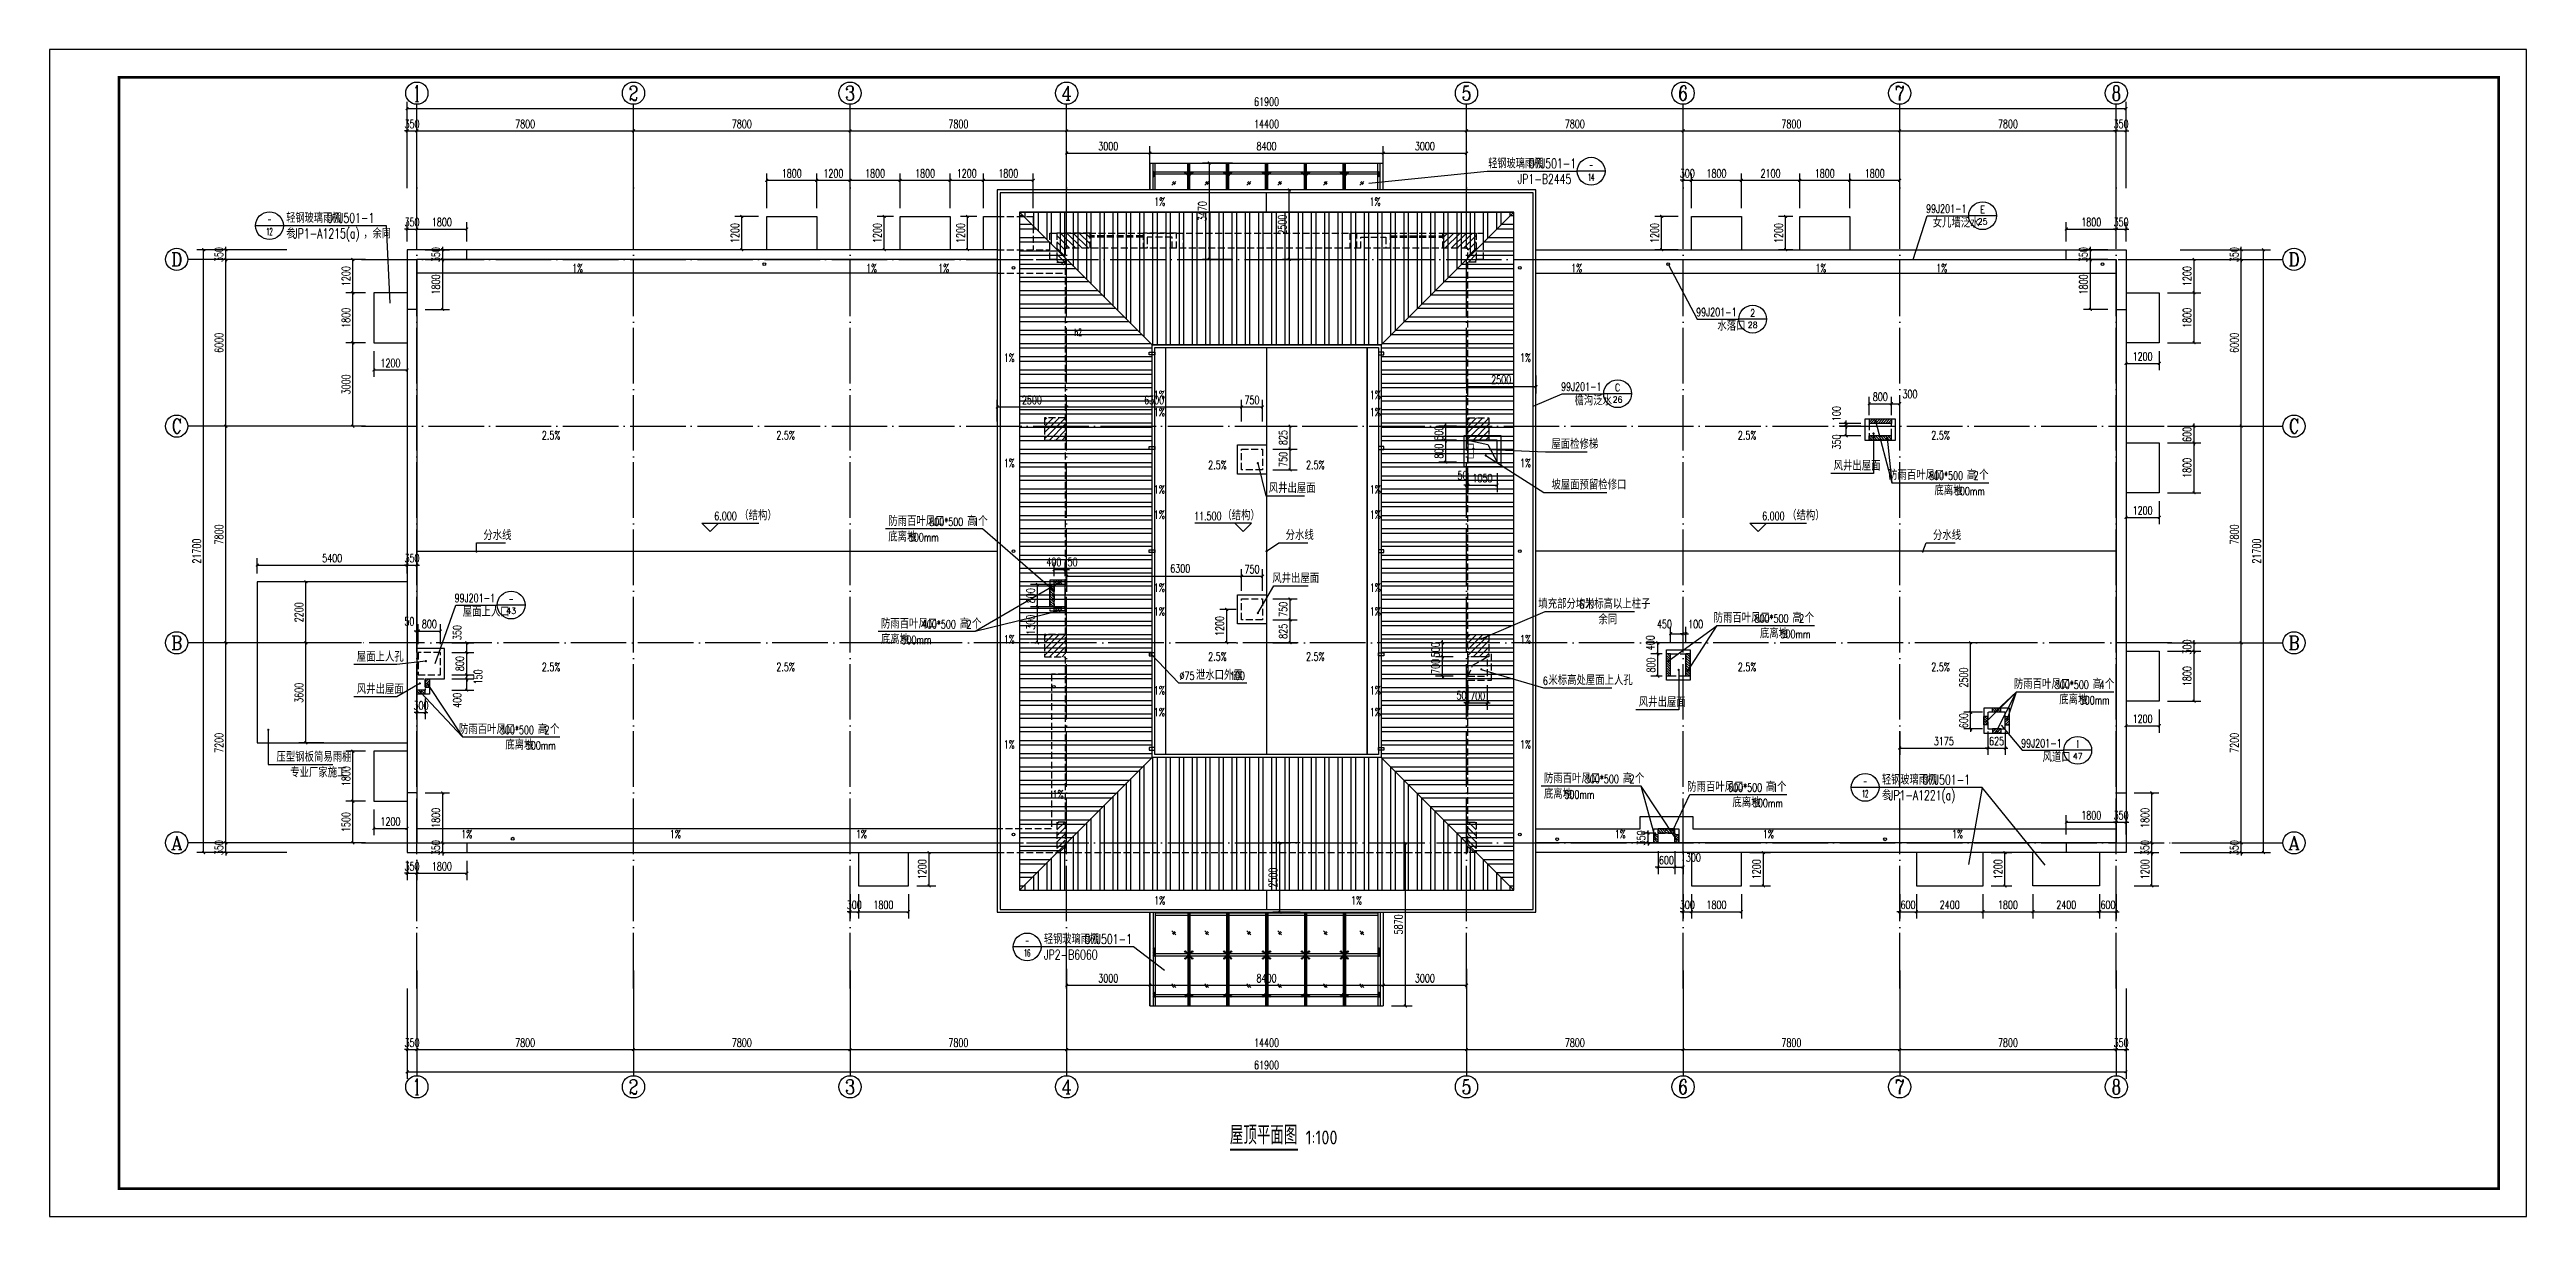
# Model space of a CAD drawing. Extents: x 63793 to 231107, y 20849 to 337643.
# Drawn here: x 129771 to 218971, y 295643 to 337643 of the extents above; entities that cross this region are included whole.
import ezdxf
from ezdxf.enums import TextEntityAlignment as Align

# ---------------------------------------------------------------- set-up
doc = ezdxf.new("R2010")
doc.units = 0
doc.header["$LTSCALE"] = 1000
doc.header["$MEASUREMENT"] = 0
doc.linetypes.add('DASH', pattern=[0.35, 0.25, -0.1])
doc.linetypes.add('DOTE', pattern=[2.42, 2, -0.2, 0.02, -0.2])
for name, color, linetype in [('AXIS', 3, 'Continuous'), ('AXIS_TEXT', 7, 'Continuous'), ('DIM_IDEN', 3, 'Continuous'), ('DIM_LEAD', 3, 'Continuous'), ('DIM_SYMB', 3, 'Continuous'), ('DOTE', 1, 'DOTE'), ('PUB_DIM', 3, 'Continuous'), ('PUB_HATCH', 8, 'Continuous'), ('PUB_TEXT', 7, 'Continuous'), ('PUB_TITLE', 4, 'Continuous'), ('TFSB', 150, 'Continuous'), ('填充', 8, 'Continuous'), ('新块$0$2D_ROOF', 144, 'Continuous'), ('新块$0$PUB_DIM', 3, 'Continuous'), ('新块$0$PUB_TEXT', 7, 'Continuous')]:
    doc.layers.add(name, color=color, linetype=linetype)
doc.styles.add('_HZTXT', font='txt.shx', dxfattribs={"width": 0.7, "bigfont": 'HZTXT.shx'})
doc.styles.add('_TCH_AXIS', font='COMPLEX', dxfattribs={"bigfont": 'GBCBIG'})
doc.styles.add('_TCH_DIM', font='SIMPLEX', dxfattribs={"bigfont": 'GBCBIG'})
doc.styles.add('_TCH_DIM_T3', font='SIMPLEX', dxfattribs={"width": 0.705882, "bigfont": 'GBCBIG'})
doc.styles.add('COMPLEX', font='COMPLEX')
doc.styles.add('HZ', font='txt', dxfattribs={"width": 0.7, "height": 5, "bigfont": 'STF:宋体'})
doc.styles.get("Standard").update_dxf_attribs({"font": 'gbenor.shx', "bigfont": 'gbcbig.shx'})
doc.styles.add('新块$0$_TCH_DIM', font='SIMPLEX', dxfattribs={"bigfont": 'GBCBIG'})
doc.dimstyles.new('_TCH_ARCH&&100', dxfattribs={"dimtxt": 297.5, "dimasz": 100, "dimexe": 250, "dimexo": 300, "dimgap": 100, "dimtad": 1, "dimdec": 0, "dimzin": 0, "dimdsep": 46, "dimtxsty": '_TCH_DIM_T3', "dimblk": 'ARCHTICK', "dimcen": 0.09, "dimclrt": 7, "dimazin": 2, "dimtfac": 1, "dimtdec": 0, "dimtix": 1, "dimtmove": 2, "dimatfit": 3, "dimfxl": 0, "dimtolj": 1, "dimtzin": 0, "dimarcsym": 0})
pattern_1 = [(45, (-53378.04, 243246.42), (-112.2532, 112.2532), [])]

msp = doc.modelspace()

# ---------------------------------------------------------------- texts
at = {"style": 'HZ', "width": 0.631862}
msp.add_text('h2', height=252.88, dxfattribs=at).set_placement((166683.2, 327338.6), (166949.5, 327338.6), align=Align.FIT)
at = {"layer": 'PUB_TEXT'}
for s, height, style, width, p in [('轻钢玻璃雨棚', 350, '_HZTXT', 0.7, (181579.1, 333368.9)), ('07J501-1', 350, '_HZTXT', 0.7, (183049.1, 333368.9)), ('JP1-B2445', 350, '_HZTXT', 0.7, (182640.7, 332808.9)), ('1%%%', 297.5, '_TCH_DIM', 0.705882, (169552, 332015.9)), ('1%%%', 297.5, '_TCH_DIM', 0.705882, (177306.5, 332015.9)), ('99J201-1', 297.5, '_TCH_DIM', 0.705882, (197348.8, 331766.5)), ('参', 350, '_HZTXT', 0.7, (138295.9, 330847.6)), ('轻钢玻璃雨棚', 350, '_HZTXT', 0.7, (138295.9, 331407.6)), ('JP1-A1215(a)', 350, '_HZTXT', 0.7, (138540.9, 330847.6)), ('07J501-1', 350, '_HZTXT', 0.7, (139765.9, 331407.6)), ('，余同', 350, '_HZTXT', 0.7, (141072.5, 330847.6)), ('1%%%', 297.5, '_TCH_DIM', 0.705882, (148587.1, 329627.3)), ('1%%%', 297.5, '_TCH_DIM', 0.705882, (159174.9, 329627.3)), ('1%%%', 297.5, '_TCH_DIM', 0.705882, (161771.3, 329627.3)), ('1%%%', 297.5, '_TCH_DIM', 0.705882, (184566, 329627.3)), ('1%%%', 297.5, '_TCH_DIM', 0.705882, (193361.5, 329627.3)), ('1%%%', 297.5, '_TCH_DIM', 0.705882, (197715.6, 329627.3)), ('99J201-1', 297.5, '_TCH_DIM', 0.705882, (189069.9, 328044.6)), ('1%%%', 297.5, '_TCH_DIM', 0.705882, (164133.6, 326401.4)), ('1%%%', 297.5, '_TCH_DIM', 0.705882, (182724.9, 326401.4)), ('99J201-1', 297.5, '_TCH_DIM', 0.705882, (184204.3, 325359.6)), ('1%%%', 297.5, '_TCH_DIM', 0.705882, (169540.9, 325063.4)), ('1%%%', 297.5, '_TCH_DIM', 0.705882, (169540.9, 324442.6)), ('1%%%', 297.5, '_TCH_DIM', 0.705882, (177317.6, 325063.4)), ('1%%%', 297.5, '_TCH_DIM', 0.705882, (177317.6, 324442.6)), ('2.5%%%', 297.5, '_TCH_DIM', 0.705882, (147500.5, 323610)), ('2.5%%%', 297.5, '_TCH_DIM', 0.705882, (155946.1, 323610)), ('2.5%%%', 297.5, '_TCH_DIM', 0.705882, (190572.5, 323610)), ('2.5%%%', 297.5, '_TCH_DIM', 0.705882, (197537.6, 323610)), ('1%%%', 297.5, '_TCH_DIM', 0.705882, (164133.6, 322614.1)), ('1%%%', 297.5, '_TCH_DIM', 0.705882, (182724.9, 322614.1)), ('2.5%%%', 297.5, '_TCH_DIM', 0.705882, (171497.3, 322542.2)), ('2.5%%%', 297.5, '_TCH_DIM', 0.705882, (175021.3, 322542.2)), ('800*500', 297.5, '_TCH_DIM', 0.705882, (197455.3, 322158.4)), ('2', 297.5, '_TCH_DIM', 0.705882, (199061, 322158.4)), ('1%%%', 297.5, '_TCH_DIM', 0.705882, (169540.9, 321658.5)), ('1%%%', 297.5, '_TCH_DIM', 0.705882, (177317.6, 321658.5)), ('500mm', 297.5, '_TCH_DIM', 0.705882, (198386.8, 321598.4)), ('500mm', 297.5, '_TCH_DIM', 0.705882, (160714.1, 319935.9)), ('800*500', 297.5, '_TCH_DIM', 0.705882, (161451.4, 320495.9)), ('1', 297.5, '_TCH_DIM', 0.705882, (163057.1, 320495.9)), ('1%%%', 297.5, '_TCH_DIM', 0.705882, (169540.9, 320750.9)), ('1%%%', 297.5, '_TCH_DIM', 0.705882, (177317.6, 320750.9)), ('99J201-1', 297.5, '_TCH_DIM', 0.705882, (144359.9, 317752.9)), ('1%%%', 297.5, '_TCH_DIM', 0.705882, (169540.9, 318123.5)), ('1%%%', 297.5, '_TCH_DIM', 0.705882, (169540.9, 317268)), ('1%%%', 297.5, '_TCH_DIM', 0.705882, (177317.6, 318123.5)), ('1%%%', 297.5, '_TCH_DIM', 0.705882, (177317.6, 317268)), ('6', 297.5, '_TCH_DIM', 0.705882, (184860.9, 317519.4)), ('400*500', 297.5, '_TCH_DIM', 0.705882, (161186.4, 316805.7)), ('2', 297.5, '_TCH_DIM', 0.705882, (162792.1, 316805.7)), ('800*500', 297.5, '_TCH_DIM', 0.705882, (191173.1, 317015.5)), ('500mm', 297.5, '_TCH_DIM', 0.705882, (192104.6, 316455.5)), ('2', 297.5, '_TCH_DIM', 0.705882, (192778.8, 317015.5)), ('500mm', 297.5, '_TCH_DIM', 0.705882, (160449.1, 316245.7)), ('1%%%', 297.5, '_TCH_DIM', 0.705882, (164133.6, 316266.8)), ('2.5%%%', 297.5, '_TCH_DIM', 0.705882, (171497.3, 315646.6)), ('2.5%%%', 297.5, '_TCH_DIM', 0.705882, (175021.3, 315646.6)), ('1%%%', 297.5, '_TCH_DIM', 0.705882, (182724.9, 316266.8)), ('2.5%%%', 297.5, '_TCH_DIM', 0.705882, (147500.5, 315270.9)), ('2.5%%%', 297.5, '_TCH_DIM', 0.705882, (155946.1, 315270.9)), ('%%c75', 297.5, '_TCH_DIM', 0.705882, (170463.2, 314952.9)), ('100', 297.5, '_TCH_DIM', 0.705882, (172281.9, 314952.9)), ('6', 297.5, '_TCH_DIM', 0.705882, (183546.8, 314771.4)), ('2.5%%%', 297.5, '_TCH_DIM', 0.705882, (190572.5, 315270.9)), ('2.5%%%', 297.5, '_TCH_DIM', 0.705882, (197537.6, 315270.9)), ('300*500', 297.5, '_TCH_DIM', 0.705882, (201986.4, 314634.6)), ('4', 297.5, '_TCH_DIM', 0.705882, (203592.1, 314634.6)), ('1%%%', 297.5, '_TCH_DIM', 0.705882, (169540.9, 314431.8)), ('1%%%', 297.5, '_TCH_DIM', 0.705882, (177317.6, 314431.8)), ('500mm', 297.5, '_TCH_DIM', 0.705882, (202880.6, 314074.6)), ('300*500', 297.5, '_TCH_DIM', 0.705882, (145990.4, 313004.5)), ('2', 297.5, '_TCH_DIM', 0.705882, (147596.1, 313004.5)), ('1%%%', 297.5, '_TCH_DIM', 0.705882, (169540.9, 313644.7)), ('1%%%', 297.5, '_TCH_DIM', 0.705882, (177317.6, 313644.7)), ('500mm', 297.5, '_TCH_DIM', 0.705882, (146921.9, 312444.5)), ('1%%%', 297.5, '_TCH_DIM', 0.705882, (164133.6, 312479.5)), ('1%%%', 297.5, '_TCH_DIM', 0.705882, (182724.9, 312479.5)), ('99J201-1', 297.5, '_TCH_DIM', 0.705882, (200775.8, 312526)), ('300*500', 297.5, '_TCH_DIM', 0.705882, (185061.3, 311238.8)), ('2', 297.5, '_TCH_DIM', 0.705882, (186667, 311238.8)), ('轻钢玻璃雨棚', 350, '_HZTXT', 0.7, (195760.2, 311188.7)), ('07J501-1', 350, '_HZTXT', 0.7, (197230.2, 311188.7)), ('500mm', 297.5, '_TCH_DIM', 0.705882, (184324, 310678.8)), ('600*500', 297.5, '_TCH_DIM', 0.705882, (190220.8, 310931.2)), ('500mm', 297.5, '_TCH_DIM', 0.705882, (191112.3, 310371.2)), ('1', 297.5, '_TCH_DIM', 0.705882, (191826.5, 310931.2)), ('参', 350, '_HZTXT', 0.7, (195760.2, 310628.7)), ('JP1-A1221(a)', 350, '_HZTXT', 0.7, (196005.2, 310628.7)), ('1%%%', 297.5, '_TCH_DIM', 0.705882, (144595.8, 309253.6)), ('1%%%', 297.5, '_TCH_DIM', 0.705882, (152111.7, 309253.6)), ('1%%%', 297.5, '_TCH_DIM', 0.705882, (158810.2, 309253.6)), ('1%%%', 297.5, '_TCH_DIM', 0.705882, (186136.1, 309253.6)), ('1%%%', 297.5, '_TCH_DIM', 0.705882, (191472.4, 309253.6)), ('1%%%', 297.5, '_TCH_DIM', 0.705882, (198280.3, 309253.6)), ('1%%%', 297.5, '_TCH_DIM', 0.705882, (169552, 306865)), ('1%%%', 297.5, '_TCH_DIM', 0.705882, (176639, 306865)), ('轻钢玻璃雨棚', 350, '_HZTXT', 0.7, (165581.2, 305449.4)), ('JP2-B6060', 350, '_HZTXT', 0.7, (165581.2, 304889.4)), ('07J501-1', 350, '_HZTXT', 0.7, (167051.2, 305449.4))]:
    msp.add_text(s, height=height, dxfattribs=dict(at, style=style, width=width)).set_placement(p)
for s, height, style, width, p, p2 in [('14', 251.07, '_HZTXT', 0.7, (185170.2, 332918.8), (185404.6, 332918.8)), ('-', 266.8, '_HZTXT', 0.7, (185225.1, 333355.6), (185349.6, 333355.6)), ('12', 251.07, '_HZTXT', 0.7, (137573.7, 330957.5), (137808, 330957.5)), ('-', 266.8, '_HZTXT', 0.7, (137628.6, 331394.3), (137753.1, 331394.3)), ('-', 261, '_TCH_DIM', 0.777778, (146307.9, 317740.4), (146481.9, 317740.4)), ('12', 251.07, '_HZTXT', 0.7, (195038, 310738.6), (195272.4, 310738.6)), ('-', 266.8, '_HZTXT', 0.7, (195093, 311175.4), (195217.5, 311175.4)), ('16', 251.07, '_HZTXT', 0.7, (164859.1, 304999.3), (165093.4, 304999.3)), ('-', 266.8, '_HZTXT', 0.7, (164914, 305436.1), (165038.5, 305436.1))]:
    msp.add_text(s, height=height, dxfattribs=dict(at, style=style, width=width)).set_placement(p, p2, align=Align.FIT)
at = {"layer": 'PUB_TEXT', "style": '_TCH_DIM'}
for s, height, p, p2 in [('E', 262.5, (199302.5, 331753.8), (199465, 331753.8)), ('25', 219.66, (199206, 331342.7), (199561.6, 331342.7)), ('2', 261, (191017.9, 328032.1), (191191.9, 328032.1)), ('28', 219.66, (190927.1, 327620.8), (191282.7, 327620.8)), ('C', 259.4, (186146.6, 325347.4), (186331.9, 325347.4)), ('26', 221.93, (186064.9, 324934), (186413.7, 324934)), ('43', 219.66, (146217.1, 317329.1), (146572.7, 317329.1)), ('47', 219.66, (202633, 312102.3), (202988.6, 312102.3)), ('1', 271.1, (202778.5, 312512.1), (202843.1, 312512.1))]:
    msp.add_text(s, height=height, dxfattribs=at).set_placement(p, p2, align=Align.FIT)
for s, height, p in [('女儿墙泛水', 337.59, (197587.3, 331236.2)), ('水落口', 337.59, (189833.4, 327525.5)), ('檐沟泛水', 337.59, (184688.5, 324836.9)), ('屋面检修梯', 337.59, (183855.3, 323270.4)), ('风井出屋面', 337.59, (173677, 321684.8)), ('坡屋面预留检修口', 337.59, (183856.6, 321807)), ('风井出屋面', 337.59, (194019.8, 322492.2)), ('防雨百叶风口', 337.59, (195980.8, 322158.4)), ('高', 337.6, (198815.3, 322158.4)), ('个', 337.6, (199261, 322158.4)), ('底离地', 337.59, (197649.5, 321598.4)), ('分水线', 337.59, (145394, 319988.5)), ('底离地', 337.59, (159976.9, 319935.9)), ('防雨百叶风口', 337.59, (159976.9, 320495.9)), ('高', 337.6, (162811.4, 320495.9)), ('个', 337.6, (163217.1, 320495.9)), ('分水线', 337.59, (174285.5, 319994.2)), ('分水线', 337.59, (197598.6, 319988.5)), ('风井出屋面', 337.59, (173804.4, 318439.8)), ('屋面上人口', 337.59, (144650.6, 317233.8)), ('填充部分均为', 337.59, (183386.5, 317519.4)), ('米标高以上柱子', 337.59, (185060.9, 317519.4)), ('防雨百叶风口', 337.59, (159711.9, 316805.7)), ('高', 337.6, (162546.4, 316805.7)), ('个', 337.6, (162992.1, 316805.7)), ('余同', 337.59, (185550.4, 316959.4)), ('防雨百叶风口', 337.59, (189698.6, 317015.5)), ('底离地', 337.59, (191367.3, 316455.5)), ('高', 337.6, (192533.1, 317015.5)), ('个', 337.6, (192978.8, 317015.5)), ('屋面上人孔', 337.59, (140836.5, 315614.1)), ('底离地', 337.59, (159711.9, 316245.7)), ('泄水口外露', 337.59, (171053.2, 314952.9)), ('米标高处屋面上人孔', 337.59, (183746.8, 314771.4)), ('防雨百叶风口', 337.59, (200511.9, 314634.6)), ('高', 337.6, (203346.4, 314634.6)), ('个', 337.6, (203792.1, 314634.6)), ('风井出屋面', 337.59, (140836.5, 314450.8)), ('风井出屋面', 337.59, (187003.1, 313984.3)), ('底离地', 337.59, (202143.4, 314074.6)), ('防雨百叶风口', 337.59, (144515.9, 313004.5)), ('高', 337.6, (147350.4, 313004.5)), ('个', 337.6, (147796.1, 313004.5)), ('压型钢板简易雨棚', 337.59, (137943.7, 312011.1)), ('底离地', 337.59, (146184.6, 312444.5)), ('风道口', 337.59, (201543, 311999.5)), ('专业厂家施工', 337.59, (138439, 311451.1)), ('防雨百叶风口', 337.59, (183586.8, 311238.8)), ('高', 337.6, (186421.3, 311238.8)), ('个', 337.6, (186867, 311238.8)), ('底离地', 337.59, (183586.8, 310678.8)), ('防雨百叶风口', 337.59, (188746.3, 310931.2)), ('底离地', 337.59, (190375, 310371.2)), ('高', 337.6, (191580.8, 310931.2)), ('个', 337.6, (191986.5, 310931.2))]:
    msp.add_text(s, height=height, dxfattribs=at).set_placement(p)
at = {"layer": 'PUB_TEXT'}
for s, height, p in [('屋顶平面图', 675.18, (172277.3, 298235.1)), ('1:100', 500, (175005.9, 298235.1))]:
    msp.add_text(s, height=height, dxfattribs=at).set_placement(p)
at = {"layer": '新块$0$2D_ROOF', "color": 42, "linetype": 'DASH', "style": '_TCH_DIM', "width": 0.705882}
msp.add_text('1%%%', height=297.5, dxfattribs=at).set_placement((165889.9, 310683.1))
at = {"layer": '新块$0$PUB_TEXT', "style": '新块$0$_TCH_DIM', "width": 0.705882}
for s, p in [('6.000', (153709.8, 320704.8)), ('11.500', (170985.9, 320704.8)), ('6.000', (191445.3, 320704.8))]:
    msp.add_text(s, height=297.5, dxfattribs=at).set_placement(p)
at = {"layer": '新块$0$PUB_TEXT', "style": '新块$0$_TCH_DIM'}
for p in [(154609.8, 320704.8), (172005.9, 320704.8), (192345.3, 320704.8)]:
    msp.add_text('（结构）', height=337.59, dxfattribs=at).set_placement(p)

# ---------------------------------------------------------------- blocks, each defined once
blk = doc.blocks.new('dddkll')
for p, q in [((222777, 155072), (222777, 156042)), ((222777, 156042), (231177, 156042)), ((222887, 155072), (222887, 156042)), ((222902, 155594), (222914, 155675)), ((222927, 155577), (222927, 155677)), ((222952, 155594), (222940, 155675)), ((222967, 155072), (222967, 156042)), ((225537, 155717), (222967, 155717)), ((225537, 155637), (222967, 155637)), ((223706, 155382), (223568, 155244)), ((223642, 155376), (223592, 155326)), ((223701, 155318), (223651, 155267)), ((224062, 155687), (224151, 155582)), ((224067, 155693), (224173, 155603)), ((224177, 155577), (224070, 155685)), ((224137, 155072), (224137, 156042)), ((224177, 155072), (224177, 156042)), ((224177, 155577), (224285, 155685)), ((224287, 155693), (224182, 155603)), ((224293, 155687), (224203, 155582)), ((224217, 155072), (224217, 156042)), ((224888, 155382), (224750, 155244)), ((224824, 155376), (224774, 155326)), ((224883, 155318), (224832, 155267)), ((225462, 155687), (225551, 155582)), ((225467, 155693), (225573, 155603)), ((225577, 155577), (225470, 155685)), ((225537, 155072), (225537, 156042)), ((225577, 155072), (225577, 156042)), ((225577, 155577), (225685, 155685)), ((225687, 155693), (225582, 155603)), ((225693, 155687), (225603, 155582)), ((225617, 155072), (225617, 156042)), ((226938, 155717), (225617, 155717)), ((226938, 155637), (225617, 155637)), ((226407, 155382), (226269, 155244)), ((226343, 155376), (226293, 155326)), ((226402, 155318), (226351, 155267)), ((226863, 155687), (226952, 155582)), ((226868, 155693), (226974, 155603)), ((226978, 155577), (226871, 155685)), ((226938, 155072), (226938, 156042)), ((226978, 155072), (226978, 156042)), ((226978, 155577), (227085, 155685)), ((227088, 155693), (226983, 155603)), ((227094, 155687), (227004, 155582)), ((227018, 155072), (227018, 156042)), ((229737, 155717), (227018, 155717)), ((229737, 155637), (227018, 155637)), ((227516, 155382), (227378, 155244)), ((227452, 155376), (227402, 155326)), ((227511, 155318), (227461, 155267)), ((228262, 155687), (228351, 155582)), ((228267, 155693), (228373, 155603)), ((228377, 155577), (228270, 155685)), ((228337, 155072), (228337, 156042)), ((228377, 155072), (228377, 156042)), ((228377, 155577), (228485, 155685)), ((228487, 155693), (228382, 155603)), ((228493, 155687), (228403, 155582)), ((228417, 155072), (228417, 156042)), ((229161, 155382), (229023, 155244)), ((229097, 155376), (229047, 155326)), ((229156, 155318), (229106, 155267)), ((229662, 155687), (229751, 155582)), ((229667, 155693), (229773, 155603)), ((229777, 155577), (229670, 155685)), ((229737, 155072), (229737, 156042)), ((229777, 155072), (229777, 156042)), ((229777, 155577), (229885, 155685)), ((229887, 155693), (229782, 155603)), ((229893, 155687), (229803, 155582)), ((229817, 155072), (229817, 156042)), ((230987, 155717), (229817, 155717)), ((230987, 155637), (229817, 155637)), ((230476, 155382), (230338, 155244)), ((230412, 155376), (230362, 155326)), ((230471, 155318), (230420, 155267)), ((230987, 155072), (230987, 156042)), ((231002, 155594), (231014, 155675)), ((231027, 155577), (231027, 155677)), ((231052, 155594), (231040, 155675)), ((231067, 155072), (231067, 156042)), ((231177, 155072), (231177, 156042))]:
    blk.add_line(p, q)
for points in [[(222777, 156042), (222777, 155072)], [(231177, 155072), (231177, 156042)]]:
    blk.add_lwpolyline(points)
for centre, radius in [((222927, 155702), 30), ((222927, 155577), 30), ((222927, 155702), 25), ((222927, 155577), 25), ((224052, 155702), 25), ((224052, 155702), 17.8), ((224177, 155577), 26.5), ((224177, 155577), 17.8), ((224302, 155702), 25), ((224302, 155702), 17.8), ((225452, 155702), 25), ((225452, 155702), 17.8), ((225577, 155577), 26.5), ((225577, 155577), 17.8), ((225702, 155702), 25), ((225702, 155702), 17.8), ((226853, 155702), 25), ((226853, 155702), 17.8), ((226978, 155577), 26.5), ((226978, 155577), 17.8), ((227103, 155702), 25), ((227103, 155702), 17.8), ((228252, 155702), 25), ((228252, 155702), 17.8), ((228377, 155577), 26.5), ((228377, 155577), 17.8), ((228502, 155702), 25), ((228502, 155702), 17.8), ((229652, 155702), 25), ((229652, 155702), 17.8), ((229777, 155577), 26.5), ((229777, 155577), 17.8), ((229902, 155702), 25), ((229902, 155702), 17.8), ((231027, 155702), 30), ((231027, 155577), 30), ((231027, 155702), 25), ((231027, 155577), 25)]:
    blk.add_circle(centre, radius)
blk = doc.blocks.new('ghjt')
for p, q in [((222777, 109201), (222777, 105831)), ((222887, 109201), (222887, 105831)), ((222967, 109201), (222967, 105831)), ((225537, 109171), (222967, 109171)), ((225537, 109091), (222967, 109091)), ((224137, 109201), (224137, 105831)), ((224177, 109201), (224177, 105831)), ((224217, 109201), (224217, 105831)), ((225537, 109201), (225537, 105831)), ((225577, 109201), (225577, 105831)), ((225617, 109201), (225617, 105831)), ((226938, 109171), (225617, 109171)), ((226938, 109091), (225617, 109091)), ((226938, 109201), (226938, 105831)), ((226978, 109201), (226978, 105831)), ((227018, 109201), (227018, 105831)), ((229737, 109171), (227018, 109171)), ((229737, 109091), (227018, 109091)), ((228337, 109201), (228337, 105831)), ((228377, 109201), (228377, 105831)), ((228417, 109201), (228417, 105831)), ((229737, 109201), (229737, 105831)), ((229777, 109201), (229777, 105831)), ((229817, 109201), (229817, 105831)), ((230987, 109171), (229817, 109171)), ((230987, 109091), (229817, 109091)), ((230987, 109201), (230987, 105831)), ((231067, 109201), (231067, 105831)), ((231177, 109201), (231177, 105831)), ((223706, 108395), (223568, 108533)), ((223642, 108401), (223592, 108451)), ((223701, 108459), (223651, 108510)), ((224888, 108395), (224750, 108533)), ((224824, 108401), (224774, 108451)), ((224883, 108459), (224832, 108510)), ((226407, 108395), (226269, 108533)), ((226343, 108401), (226293, 108451)), ((226402, 108459), (226351, 108510)), ((227516, 108395), (227378, 108533)), ((227452, 108401), (227402, 108451)), ((227511, 108459), (227461, 108510)), ((229161, 108395), (229023, 108533)), ((229097, 108401), (229047, 108451)), ((229156, 108459), (229106, 108510)), ((230476, 108395), (230338, 108533)), ((230412, 108401), (230362, 108451)), ((230471, 108459), (230420, 108510)), ((222902, 107780), (222914, 107861)), ((222902, 107747), (222914, 107665)), ((222927, 107763), (222927, 107863)), ((222927, 107763), (222927, 107663)), ((222952, 107780), (222940, 107861)), ((222952, 107747), (222940, 107665)), ((225537, 107703), (222967, 107703)), ((225537, 107623), (222967, 107623)), ((224062, 107773), (224151, 107668)), ((224062, 107553), (224151, 107659)), ((224067, 107779), (224173, 107689)), ((224067, 107548), (224173, 107637)), ((224177, 107663), (224070, 107771)), ((224177, 107663), (224070, 107556)), ((224177, 107663), (224285, 107771)), ((224177, 107663), (224285, 107556)), ((224287, 107779), (224182, 107689)), ((224287, 107548), (224182, 107637)), ((224293, 107773), (224203, 107668)), ((224293, 107553), (224203, 107659)), ((225462, 107773), (225551, 107668)), ((225462, 107553), (225551, 107659)), ((225467, 107779), (225573, 107689)), ((225467, 107548), (225573, 107637)), ((225577, 107663), (225470, 107771)), ((225577, 107663), (225470, 107556)), ((225577, 107663), (225685, 107771)), ((225577, 107663), (225685, 107556)), ((225687, 107779), (225582, 107689)), ((225687, 107548), (225582, 107637)), ((225693, 107773), (225603, 107668)), ((225693, 107553), (225603, 107659)), ((226938, 107703), (225617, 107703)), ((226938, 107623), (225617, 107623)), ((226862, 107553), (226952, 107659)), ((226863, 107773), (226952, 107668)), ((226868, 107779), (226974, 107689)), ((226868, 107548), (226974, 107637)), ((226978, 107663), (226871, 107771)), ((226978, 107663), (226871, 107556)), ((226978, 107663), (227085, 107771)), ((226978, 107663), (227085, 107556)), ((227088, 107548), (226982, 107637)), ((227088, 107779), (226983, 107689)), ((227094, 107773), (227004, 107668)), ((227094, 107553), (227004, 107659)), ((229737, 107703), (227018, 107703)), ((229737, 107623), (227018, 107623)), ((228262, 107773), (228351, 107668)), ((228262, 107553), (228351, 107659)), ((228267, 107779), (228373, 107689)), ((228267, 107548), (228373, 107637)), ((228377, 107663), (228270, 107771)), ((228377, 107663), (228270, 107556)), ((228377, 107663), (228485, 107771)), ((228377, 107663), (228485, 107556)), ((228487, 107779), (228382, 107689)), ((228487, 107548), (228382, 107637)), ((228493, 107773), (228403, 107668)), ((228493, 107553), (228403, 107659)), ((229662, 107773), (229751, 107668)), ((229662, 107553), (229751, 107659)), ((229667, 107779), (229773, 107689)), ((229667, 107548), (229773, 107637)), ((229777, 107663), (229670, 107771)), ((229777, 107663), (229670, 107556)), ((229777, 107663), (229885, 107771)), ((229777, 107663), (229885, 107556)), ((229887, 107779), (229782, 107689)), ((229887, 107548), (229782, 107637)), ((229893, 107773), (229803, 107668)), ((229893, 107553), (229803, 107659)), ((230987, 107703), (229817, 107703)), ((230987, 107623), (229817, 107623)), ((231002, 107780), (231014, 107861)), ((231002, 107747), (231014, 107665)), ((231027, 107763), (231027, 107863)), ((231027, 107763), (231027, 107663)), ((231052, 107780), (231040, 107861)), ((231052, 107747), (231040, 107665)), ((222902, 106279), (222914, 106198)), ((222927, 106296), (222927, 106196)), ((222952, 106279), (222940, 106198)), ((225537, 106236), (222967, 106236)), ((225537, 106156), (222967, 106156)), ((223706, 106492), (223568, 106629)), ((223642, 106497), (223592, 106547)), ((223701, 106555), (223651, 106606)), ((224062, 106186), (224151, 106291)), ((224067, 106180), (224173, 106270)), ((224177, 106296), (224070, 106188)), ((224177, 106296), (224285, 106188)), ((224287, 106180), (224182, 106270)), ((224293, 106186), (224203, 106291)), ((224888, 106492), (224750, 106629)), ((224824, 106497), (224774, 106547)), ((224883, 106555), (224832, 106606)), ((225462, 106186), (225551, 106291)), ((225467, 106180), (225573, 106270)), ((225577, 106296), (225470, 106188)), ((225577, 106296), (225685, 106188)), ((225687, 106180), (225582, 106270)), ((225693, 106186), (225603, 106291)), ((226938, 106236), (225617, 106236)), ((226938, 106156), (225617, 106156)), ((226407, 106492), (226269, 106629)), ((226343, 106497), (226293, 106547)), ((226402, 106555), (226351, 106606)), ((226863, 106186), (226952, 106291)), ((226868, 106180), (226974, 106270)), ((226978, 106296), (226871, 106188)), ((226978, 106296), (227085, 106188)), ((227088, 106180), (226983, 106270)), ((227094, 106186), (227004, 106291)), ((229737, 106236), (227018, 106236)), ((229737, 106156), (227018, 106156)), ((227516, 106492), (227378, 106629)), ((227452, 106497), (227402, 106547)), ((227511, 106555), (227461, 106606)), ((228262, 106186), (228351, 106291)), ((228267, 106180), (228373, 106270)), ((228377, 106296), (228270, 106188)), ((228377, 106296), (228485, 106188)), ((228487, 106180), (228382, 106270)), ((228493, 106186), (228403, 106291)), ((229161, 106492), (229023, 106629)), ((229097, 106497), (229047, 106547)), ((229156, 106555), (229106, 106606)), ((229662, 106186), (229751, 106291)), ((229667, 106180), (229773, 106270)), ((229777, 106296), (229670, 106188)), ((229777, 106296), (229885, 106188)), ((229887, 106180), (229782, 106270)), ((229893, 106186), (229803, 106291)), ((230987, 106236), (229817, 106236)), ((230987, 106156), (229817, 106156)), ((230476, 106492), (230338, 106629)), ((230412, 106497), (230362, 106547)), ((230471, 106555), (230420, 106606)), ((231002, 106279), (231014, 106198)), ((231027, 106296), (231027, 106196)), ((231052, 106279), (231040, 106198)), ((222777, 105831), (231177, 105831))]:
    blk.add_line(p, q)
for points in [[(222777, 105831), (222777, 109201)], [(231177, 109201), (231177, 105831)]]:
    blk.add_lwpolyline(points)
for centre, radius in [((222927, 107888), 30), ((222927, 107763), 30), ((222927, 107763), 30), ((222927, 107638), 30), ((222927, 107888), 25), ((222927, 107763), 25), ((222927, 107763), 25), ((222927, 107638), 25), ((224052, 107788), 25), ((224052, 107538), 25), ((224052, 107788), 20), ((224052, 107538), 20), ((224177, 107663), 30), ((224177, 107663), 17.8), ((224302, 107788), 25), ((224302, 107538), 25), ((224302, 107788), 20), ((224302, 107538), 20), ((225452, 107788), 25), ((225452, 107538), 25), ((225452, 107788), 20), ((225452, 107538), 20), ((225577, 107663), 30), ((225577, 107663), 17.8), ((225702, 107788), 25), ((225702, 107538), 25), ((225702, 107788), 20), ((225702, 107538), 20), ((226853, 107788), 25), ((226853, 107538), 25), ((226853, 107788), 20), ((226853, 107538), 20), ((226978, 107663), 30), ((226978, 107663), 17.8), ((227103, 107788), 25), ((227103, 107538), 25), ((227103, 107788), 20), ((227103, 107538), 20), ((228252, 107788), 25), ((228252, 107538), 25), ((228252, 107788), 20), ((228252, 107538), 20), ((228377, 107663), 30), ((228377, 107663), 17.8), ((228502, 107788), 25), ((228502, 107538), 25), ((228502, 107788), 20), ((228502, 107538), 20), ((229652, 107788), 25), ((229652, 107538), 25), ((229652, 107788), 20), ((229652, 107538), 20), ((229777, 107663), 30), ((229777, 107663), 17.8), ((229902, 107788), 25), ((229902, 107538), 25), ((229902, 107788), 20), ((229902, 107538), 20), ((231027, 107888), 30), ((231027, 107763), 30), ((231027, 107763), 30), ((231027, 107638), 30), ((231027, 107888), 25), ((231027, 107763), 25), ((231027, 107763), 25), ((231027, 107638), 25), ((222927, 106296), 30), ((222927, 106171), 30), ((222927, 106296), 25), ((222927, 106171), 25), ((224052, 106171), 25), ((224052, 106171), 17.8), ((224177, 106296), 26.5), ((224177, 106296), 17.8), ((224302, 106171), 25), ((224302, 106171), 17.8), ((225452, 106171), 25), ((225452, 106171), 17.8), ((225577, 106296), 26.5), ((225577, 106296), 17.8), ((225702, 106171), 25), ((225702, 106171), 17.8), ((226853, 106171), 25), ((226853, 106171), 17.8), ((226978, 106296), 26.5), ((226978, 106296), 17.8), ((227103, 106171), 25), ((227103, 106171), 17.8), ((228252, 106171), 25), ((228252, 106171), 17.8), ((228377, 106296), 26.5), ((228377, 106296), 17.8), ((228502, 106171), 25), ((228502, 106171), 17.8), ((229652, 106171), 25), ((229652, 106171), 17.8), ((229777, 106296), 26.5), ((229777, 106296), 17.8), ((229902, 106171), 25), ((229902, 106171), 17.8), ((231027, 106296), 30), ((231027, 106171), 30), ((231027, 106296), 25), ((231027, 106171), 25)]:
    blk.add_circle(centre, radius)
blk = doc.blocks.new('_ArchTick')
at = {"color": 0, "linetype": 'ByBlock', "const_width": 0.4}
blk.add_lwpolyline([(-0.5, -0.5), (0.5, 0.5)], dxfattribs=at)
blk = doc.blocks.new('*D1570')
at = {"layer": 'Defpoints', "color": 0, "transparency": 16777216}
for p in [(199399, 308739), (200191, 308739), (199399, 307539)]:
    blk.add_point(p, dxfattribs=at)
at = {"layer": 'PUB_DIM', "color": 0, "lineweight": -2, "transparency": 16777216}
for p, q in [((199699, 308739), (200441, 308739)), ((200191, 307539), (200191, 308739)), ((199699, 307539), (200441, 307539))]:
    blk.add_line(p, q, dxfattribs=at)
at = {"layer": 'PUB_DIM', "color": 0, "lineweight": -2, "transparency": 16777216, "xscale": 100, "yscale": 100, "zscale": 100}
for p, rotation in [((200191, 308739), 90), ((200191, 307539), 270)]:
    blk.add_blockref('_ArchTick', p, dxfattribs=dict(at, rotation=rotation))
at = {"layer": 'PUB_DIM', "color": 7, "transparency": 16777216, "insert": (199942, 308139), "char_height": 297.5, "attachment_point": 5, "rotation": 90, "style": '_TCH_DIM_T3'}
blk.add_mtext('\\A1;1200', dxfattribs=at)
blk = doc.blocks.new('*D1571')
at = {"layer": 'Defpoints', "color": 0, "transparency": 16777216}
for p in [(192288, 331639), (192855, 331639), (192855, 330439)]:
    blk.add_point(p, dxfattribs=at)
at = {"layer": 'PUB_DIM', "color": 0, "lineweight": -2, "transparency": 16777216}
for p, q in [((192555, 331639), (192038, 331639)), ((192288, 330439), (192288, 331639)), ((192555, 330439), (192038, 330439))]:
    blk.add_line(p, q, dxfattribs=at)
at = {"layer": 'PUB_DIM', "color": 0, "lineweight": -2, "transparency": 16777216, "xscale": 100, "yscale": 100, "zscale": 100}
for p, rotation in [((192288, 331639), 90), ((192288, 330439), 270)]:
    blk.add_blockref('_ArchTick', p, dxfattribs=dict(at, rotation=rotation))
at = {"layer": 'PUB_DIM', "color": 7, "transparency": 16777216, "insert": (192040, 331039), "char_height": 297.5, "attachment_point": 5, "rotation": 90, "style": '_TCH_DIM_T3'}
blk.add_mtext('\\A1;1200', dxfattribs=at)
blk = doc.blocks.new('*D1572')
at = {"layer": 'Defpoints', "color": 0, "transparency": 16777216}
for p in [(162829, 331639), (163465, 331639), (163465, 330439)]:
    blk.add_point(p, dxfattribs=at)
at = {"layer": 'PUB_DIM', "color": 0, "lineweight": -2, "transparency": 16777216}
for p, q in [((163165, 331639), (162579, 331639)), ((162829, 330439), (162829, 331639)), ((163165, 330439), (162579, 330439))]:
    blk.add_line(p, q, dxfattribs=at)
at = {"layer": 'PUB_DIM', "color": 0, "lineweight": -2, "transparency": 16777216, "xscale": 100, "yscale": 100, "zscale": 100}
for p, rotation in [((162829, 331639), 90), ((162829, 330439), 270)]:
    blk.add_blockref('_ArchTick', p, dxfattribs=dict(at, rotation=rotation))
at = {"layer": 'PUB_DIM', "color": 7, "transparency": 16777216, "insert": (162580, 331039), "char_height": 297.5, "attachment_point": 5, "rotation": 90, "style": '_TCH_DIM_T3'}
blk.add_mtext('\\A1;1200', dxfattribs=at)
blk = doc.blocks.new('*D1573')
at = {"layer": 'Defpoints', "color": 0, "transparency": 16777216}
for p in [(141449, 310589), (142649, 310589), (142649, 309610)]:
    blk.add_point(p, dxfattribs=at)
at = {"layer": 'PUB_DIM', "color": 0, "lineweight": -2, "transparency": 16777216}
for p, q in [((141449, 310289), (141449, 309360)), ((141449, 309610), (142649, 309610)), ((142649, 310289), (142649, 309360))]:
    blk.add_line(p, q, dxfattribs=at)
at = {"layer": 'PUB_DIM', "color": 0, "lineweight": -2, "transparency": 16777216, "xscale": 100, "yscale": 100, "zscale": 100, "rotation": 180}
blk.add_blockref('_ArchTick', (141449, 309610), dxfattribs=at)
at = {"layer": 'PUB_DIM', "color": 0, "lineweight": -2, "transparency": 16777216, "xscale": 100, "yscale": 100, "zscale": 100}
blk.add_blockref('_ArchTick', (142649, 309610), dxfattribs=at)
at = {"layer": 'PUB_DIM', "color": 7, "transparency": 16777216, "insert": (142049, 309859), "char_height": 297.5, "attachment_point": 5, "style": '_TCH_DIM_T3'}
blk.add_mtext('\\A1;1200', dxfattribs=at)
blk = doc.blocks.new('*D1574')
at = {"layer": 'Defpoints', "color": 0, "transparency": 16777216}
for p in [(140694, 312389), (141449, 312389), (141449, 310589)]:
    blk.add_point(p, dxfattribs=at)
at = {"layer": 'PUB_DIM', "color": 0, "lineweight": -2, "transparency": 16777216}
for p, q in [((141149, 312389), (140444, 312389)), ((140694, 310589), (140694, 312389)), ((141149, 310589), (140444, 310589))]:
    blk.add_line(p, q, dxfattribs=at)
at = {"layer": 'PUB_DIM', "color": 0, "lineweight": -2, "transparency": 16777216, "xscale": 100, "yscale": 100, "zscale": 100}
for p, rotation in [((140694, 312389), 90), ((140694, 310589), 270)]:
    blk.add_blockref('_ArchTick', p, dxfattribs=dict(at, rotation=rotation))
at = {"layer": 'PUB_DIM', "color": 7, "transparency": 16777216, "insert": (140446, 311489), "char_height": 297.5, "attachment_point": 5, "rotation": 90, "style": '_TCH_DIM_T3'}
blk.add_mtext('\\A1;1800', dxfattribs=at)
blk = doc.blocks.new('*D1575')
at = {"layer": 'Defpoints', "color": 0, "transparency": 16777216}
for p in [(140694, 310589), (141449, 310589), (141449, 309089)]:
    blk.add_point(p, dxfattribs=at)
at = {"layer": 'PUB_DIM', "color": 0, "lineweight": -2, "transparency": 16777216}
for p, q in [((141149, 310589), (140444, 310589)), ((140694, 309089), (140694, 310589)), ((141149, 309089), (140444, 309089))]:
    blk.add_line(p, q, dxfattribs=at)
at = {"layer": 'PUB_DIM', "color": 0, "lineweight": -2, "transparency": 16777216, "xscale": 100, "yscale": 100, "zscale": 100}
for p, rotation in [((140694, 310589), 90), ((140694, 309089), 270)]:
    blk.add_blockref('_ArchTick', p, dxfattribs=dict(at, rotation=rotation))
at = {"layer": 'PUB_DIM', "color": 7, "transparency": 16777216, "insert": (140446, 309839), "char_height": 297.5, "attachment_point": 5, "rotation": 90, "style": '_TCH_DIM_T3'}
blk.add_mtext('\\A1;1500', dxfattribs=at)
blk = doc.blocks.new('*D1576')
at = {"layer": 'Defpoints', "color": 0, "transparency": 16777216}
for p in [(142999, 310889), (143930, 310889), (142999, 309089)]:
    blk.add_point(p, dxfattribs=at)
at = {"layer": 'PUB_DIM', "color": 0, "lineweight": -2, "transparency": 16777216}
for p, q in [((143299, 310889), (144180, 310889)), ((143930, 309089), (143930, 310889)), ((143299, 309089), (144180, 309089))]:
    blk.add_line(p, q, dxfattribs=at)
at = {"layer": 'PUB_DIM', "color": 0, "lineweight": -2, "transparency": 16777216, "xscale": 100, "yscale": 100, "zscale": 100}
for p, rotation in [((143930, 310889), 90), ((143930, 309089), 270)]:
    blk.add_blockref('_ArchTick', p, dxfattribs=dict(at, rotation=rotation))
at = {"layer": 'PUB_DIM', "color": 7, "transparency": 16777216, "insert": (143681, 309989), "char_height": 297.5, "attachment_point": 5, "rotation": 90, "style": '_TCH_DIM_T3'}
blk.add_mtext('\\A1;1800', dxfattribs=at)
blk = doc.blocks.new('*D1577')
at = {"layer": 'Defpoints', "color": 0, "transparency": 16777216}
for p in [(142999, 309089), (142999, 308739), (143930, 309089)]:
    blk.add_point(p, dxfattribs=at)
at = {"layer": 'PUB_DIM', "color": 0, "lineweight": -2, "transparency": 16777216}
for p, q in [((143299, 309089), (144180, 309089)), ((143299, 308739), (144180, 308739)), ((143930, 309089), (143930, 309189)), ((143930, 308739), (143930, 309089)), ((143930, 308739), (143930, 308639))]:
    blk.add_line(p, q, dxfattribs=at)
at = {"layer": 'PUB_DIM', "color": 0, "lineweight": -2, "transparency": 16777216, "xscale": 100, "yscale": 100, "zscale": 100}
for p, rotation in [((143930, 309089), 270), ((143930, 308739), 90)]:
    blk.add_blockref('_ArchTick', p, dxfattribs=dict(at, rotation=rotation))
at = {"layer": 'PUB_DIM', "color": 7, "transparency": 16777216, "insert": (143681, 308914), "char_height": 297.5, "attachment_point": 5, "rotation": 90, "style": '_TCH_DIM_T3'}
blk.add_mtext('\\A1;350', dxfattribs=at)
blk = doc.blocks.new('*D1578')
at = {"layer": 'Defpoints', "color": 0, "transparency": 16777216}
for p in [(160699, 308739), (161444, 308739), (160699, 307539)]:
    blk.add_point(p, dxfattribs=at)
at = {"layer": 'PUB_DIM', "color": 0, "lineweight": -2, "transparency": 16777216}
for p, q in [((160999, 308739), (161694, 308739)), ((161444, 307539), (161444, 308739)), ((160999, 307539), (161694, 307539))]:
    blk.add_line(p, q, dxfattribs=at)
at = {"layer": 'PUB_DIM', "color": 0, "lineweight": -2, "transparency": 16777216, "xscale": 100, "yscale": 100, "zscale": 100}
for p, rotation in [((161444, 308739), 90), ((161444, 307539), 270)]:
    blk.add_blockref('_ArchTick', p, dxfattribs=dict(at, rotation=rotation))
at = {"layer": 'PUB_DIM', "color": 7, "transparency": 16777216, "insert": (161195, 308139), "char_height": 297.5, "attachment_point": 5, "rotation": 90, "style": '_TCH_DIM_T3'}
blk.add_mtext('\\A1;1200', dxfattribs=at)
blk = doc.blocks.new('*D1579')
at = {"layer": 'Defpoints', "color": 0, "transparency": 16777216}
for p in [(158899, 307539), (160699, 307539), (160699, 306611)]:
    blk.add_point(p, dxfattribs=at)
at = {"layer": 'PUB_DIM', "color": 0, "lineweight": -2, "transparency": 16777216}
for p, q in [((158899, 307239), (158899, 306361)), ((160699, 307239), (160699, 306361)), ((158899, 306611), (160699, 306611))]:
    blk.add_line(p, q, dxfattribs=at)
at = {"layer": 'PUB_DIM', "color": 0, "lineweight": -2, "transparency": 16777216, "xscale": 100, "yscale": 100, "zscale": 100, "rotation": 180}
blk.add_blockref('_ArchTick', (158899, 306611), dxfattribs=at)
at = {"layer": 'PUB_DIM', "color": 0, "lineweight": -2, "transparency": 16777216, "xscale": 100, "yscale": 100, "zscale": 100}
blk.add_blockref('_ArchTick', (160699, 306611), dxfattribs=at)
at = {"layer": 'PUB_DIM', "color": 7, "transparency": 16777216, "insert": (159799, 306859), "char_height": 297.5, "attachment_point": 5, "style": '_TCH_DIM_T3'}
blk.add_mtext('\\A1;1800', dxfattribs=at)
blk = doc.blocks.new('*D1580')
at = {"layer": 'Defpoints', "color": 0, "transparency": 16777216}
for p in [(158599, 307539), (158899, 307539), (158899, 306611)]:
    blk.add_point(p, dxfattribs=at)
at = {"layer": 'PUB_DIM', "color": 0, "lineweight": -2, "transparency": 16777216}
for p, q in [((158599, 307239), (158599, 306361)), ((158899, 307239), (158899, 306361)), ((158599, 306611), (158499, 306611)), ((158599, 306611), (158899, 306611)), ((158899, 306611), (158999, 306611))]:
    blk.add_line(p, q, dxfattribs=at)
at = {"layer": 'PUB_DIM', "color": 0, "lineweight": -2, "transparency": 16777216, "xscale": 100, "yscale": 100, "zscale": 100}
blk.add_blockref('_ArchTick', (158599, 306611), dxfattribs=at)
at = {"layer": 'PUB_DIM', "color": 0, "lineweight": -2, "transparency": 16777216, "xscale": 100, "yscale": 100, "zscale": 100, "rotation": 180}
blk.add_blockref('_ArchTick', (158899, 306611), dxfattribs=at)
at = {"layer": 'PUB_DIM', "color": 7, "transparency": 16777216, "insert": (158749, 306859), "char_height": 297.5, "attachment_point": 5, "style": '_TCH_DIM_T3'}
blk.add_mtext('\\A1;300', dxfattribs=at)
blk = doc.blocks.new('*D1581')
at = {"layer": 'Defpoints', "color": 0, "transparency": 16777216}
for p in [(190699, 308739), (191491, 308739), (190699, 307539)]:
    blk.add_point(p, dxfattribs=at)
at = {"layer": 'PUB_DIM', "color": 0, "lineweight": -2, "transparency": 16777216}
for p, q in [((190999, 308739), (191741, 308739)), ((191491, 307539), (191491, 308739)), ((190999, 307539), (191741, 307539))]:
    blk.add_line(p, q, dxfattribs=at)
at = {"layer": 'PUB_DIM', "color": 0, "lineweight": -2, "transparency": 16777216, "xscale": 100, "yscale": 100, "zscale": 100}
for p, rotation in [((191491, 308739), 90), ((191491, 307539), 270)]:
    blk.add_blockref('_ArchTick', p, dxfattribs=dict(at, rotation=rotation))
at = {"layer": 'PUB_DIM', "color": 7, "transparency": 16777216, "insert": (191242, 308139), "char_height": 297.5, "attachment_point": 5, "rotation": 90, "style": '_TCH_DIM_T3'}
blk.add_mtext('\\A1;1200', dxfattribs=at)
blk = doc.blocks.new('*D1582')
at = {"layer": 'Defpoints', "color": 0, "transparency": 16777216}
for p in [(188599, 307539), (188899, 307539), (188899, 306611)]:
    blk.add_point(p, dxfattribs=at)
at = {"layer": 'PUB_DIM', "color": 0, "lineweight": -2, "transparency": 16777216}
for p, q in [((188599, 307239), (188599, 306361)), ((188899, 307239), (188899, 306361)), ((188599, 306611), (188499, 306611)), ((188599, 306611), (188899, 306611)), ((188899, 306611), (188999, 306611))]:
    blk.add_line(p, q, dxfattribs=at)
at = {"layer": 'PUB_DIM', "color": 0, "lineweight": -2, "transparency": 16777216, "xscale": 100, "yscale": 100, "zscale": 100}
blk.add_blockref('_ArchTick', (188599, 306611), dxfattribs=at)
at = {"layer": 'PUB_DIM', "color": 0, "lineweight": -2, "transparency": 16777216, "xscale": 100, "yscale": 100, "zscale": 100, "rotation": 180}
blk.add_blockref('_ArchTick', (188899, 306611), dxfattribs=at)
at = {"layer": 'PUB_DIM', "color": 7, "transparency": 16777216, "insert": (188749, 306859), "char_height": 297.5, "attachment_point": 5, "style": '_TCH_DIM_T3'}
blk.add_mtext('\\A1;300', dxfattribs=at)
blk = doc.blocks.new('*D1583')
at = {"layer": 'Defpoints', "color": 0, "transparency": 16777216}
for p in [(188899, 307539), (190699, 307539), (190699, 306611)]:
    blk.add_point(p, dxfattribs=at)
at = {"layer": 'PUB_DIM', "color": 0, "lineweight": -2, "transparency": 16777216}
for p, q in [((188899, 307239), (188899, 306361)), ((190699, 307239), (190699, 306361)), ((188899, 306611), (190699, 306611))]:
    blk.add_line(p, q, dxfattribs=at)
at = {"layer": 'PUB_DIM', "color": 0, "lineweight": -2, "transparency": 16777216, "xscale": 100, "yscale": 100, "zscale": 100, "rotation": 180}
blk.add_blockref('_ArchTick', (188899, 306611), dxfattribs=at)
at = {"layer": 'PUB_DIM', "color": 0, "lineweight": -2, "transparency": 16777216, "xscale": 100, "yscale": 100, "zscale": 100}
blk.add_blockref('_ArchTick', (190699, 306611), dxfattribs=at)
at = {"layer": 'PUB_DIM', "color": 7, "transparency": 16777216, "insert": (189799, 306859), "char_height": 297.5, "attachment_point": 5, "style": '_TCH_DIM_T3'}
blk.add_mtext('\\A1;1800', dxfattribs=at)
blk = doc.blocks.new('*D1584')
at = {"layer": 'Defpoints', "color": 0, "transparency": 16777216}
for p in [(203599, 307539), (204199, 307539), (204199, 306611)]:
    blk.add_point(p, dxfattribs=at)
at = {"layer": 'PUB_DIM', "color": 0, "lineweight": -2, "transparency": 16777216}
for p, q in [((203599, 307239), (203599, 306361)), ((204199, 307239), (204199, 306361)), ((203599, 306611), (203499, 306611)), ((203599, 306611), (204199, 306611)), ((204199, 306611), (204299, 306611))]:
    blk.add_line(p, q, dxfattribs=at)
at = {"layer": 'PUB_DIM', "color": 0, "lineweight": -2, "transparency": 16777216, "xscale": 100, "yscale": 100, "zscale": 100}
blk.add_blockref('_ArchTick', (203599, 306611), dxfattribs=at)
at = {"layer": 'PUB_DIM', "color": 0, "lineweight": -2, "transparency": 16777216, "xscale": 100, "yscale": 100, "zscale": 100, "rotation": 180}
blk.add_blockref('_ArchTick', (204199, 306611), dxfattribs=at)
at = {"layer": 'PUB_DIM', "color": 7, "transparency": 16777216, "insert": (203899, 306859), "char_height": 297.5, "attachment_point": 5, "style": '_TCH_DIM_T3'}
blk.add_mtext('\\A1;600', dxfattribs=at)
blk = doc.blocks.new('*D1585')
at = {"layer": 'Defpoints', "color": 0, "transparency": 16777216}
for p in [(201199, 307539), (203599, 307539), (203599, 306611)]:
    blk.add_point(p, dxfattribs=at)
at = {"layer": 'PUB_DIM', "color": 0, "lineweight": -2, "transparency": 16777216}
for p, q in [((201199, 307239), (201199, 306361)), ((203599, 307239), (203599, 306361)), ((201199, 306611), (203599, 306611))]:
    blk.add_line(p, q, dxfattribs=at)
at = {"layer": 'PUB_DIM', "color": 0, "lineweight": -2, "transparency": 16777216, "xscale": 100, "yscale": 100, "zscale": 100, "rotation": 180}
blk.add_blockref('_ArchTick', (201199, 306611), dxfattribs=at)
at = {"layer": 'PUB_DIM', "color": 0, "lineweight": -2, "transparency": 16777216, "xscale": 100, "yscale": 100, "zscale": 100}
blk.add_blockref('_ArchTick', (203599, 306611), dxfattribs=at)
at = {"layer": 'PUB_DIM', "color": 7, "transparency": 16777216, "insert": (202399, 306859), "char_height": 297.5, "attachment_point": 5, "style": '_TCH_DIM_T3'}
blk.add_mtext('\\A1;2400', dxfattribs=at)
blk = doc.blocks.new('*D1586')
at = {"layer": 'Defpoints', "color": 0, "transparency": 16777216}
for p in [(199399, 307539), (201199, 307539), (201199, 306611)]:
    blk.add_point(p, dxfattribs=at)
at = {"layer": 'PUB_DIM', "color": 0, "lineweight": -2, "transparency": 16777216}
for p, q in [((199399, 307239), (199399, 306361)), ((201199, 307239), (201199, 306361)), ((199399, 306611), (201199, 306611))]:
    blk.add_line(p, q, dxfattribs=at)
at = {"layer": 'PUB_DIM', "color": 0, "lineweight": -2, "transparency": 16777216, "xscale": 100, "yscale": 100, "zscale": 100, "rotation": 180}
blk.add_blockref('_ArchTick', (199399, 306611), dxfattribs=at)
at = {"layer": 'PUB_DIM', "color": 0, "lineweight": -2, "transparency": 16777216, "xscale": 100, "yscale": 100, "zscale": 100}
blk.add_blockref('_ArchTick', (201199, 306611), dxfattribs=at)
at = {"layer": 'PUB_DIM', "color": 7, "transparency": 16777216, "insert": (200299, 306859), "char_height": 297.5, "attachment_point": 5, "style": '_TCH_DIM_T3'}
blk.add_mtext('\\A1;1800', dxfattribs=at)
blk = doc.blocks.new('*D1587')
at = {"layer": 'Defpoints', "color": 0, "transparency": 16777216}
for p in [(196999, 307539), (199399, 307539), (199399, 306611)]:
    blk.add_point(p, dxfattribs=at)
at = {"layer": 'PUB_DIM', "color": 0, "lineweight": -2, "transparency": 16777216}
for p, q in [((196999, 307239), (196999, 306361)), ((199399, 307239), (199399, 306361)), ((196999, 306611), (199399, 306611))]:
    blk.add_line(p, q, dxfattribs=at)
at = {"layer": 'PUB_DIM', "color": 0, "lineweight": -2, "transparency": 16777216, "xscale": 100, "yscale": 100, "zscale": 100, "rotation": 180}
blk.add_blockref('_ArchTick', (196999, 306611), dxfattribs=at)
at = {"layer": 'PUB_DIM', "color": 0, "lineweight": -2, "transparency": 16777216, "xscale": 100, "yscale": 100, "zscale": 100}
blk.add_blockref('_ArchTick', (199399, 306611), dxfattribs=at)
at = {"layer": 'PUB_DIM', "color": 7, "transparency": 16777216, "insert": (198199, 306859), "char_height": 297.5, "attachment_point": 5, "style": '_TCH_DIM_T3'}
blk.add_mtext('\\A1;2400', dxfattribs=at)
blk = doc.blocks.new('*D1588')
at = {"layer": 'Defpoints', "color": 0, "transparency": 16777216}
for p in [(196399, 307539), (196999, 307539), (196999, 306611)]:
    blk.add_point(p, dxfattribs=at)
at = {"layer": 'PUB_DIM', "color": 0, "lineweight": -2, "transparency": 16777216}
for p, q in [((196399, 307239), (196399, 306361)), ((196999, 307239), (196999, 306361)), ((196399, 306611), (196299, 306611)), ((196399, 306611), (196999, 306611)), ((196999, 306611), (197099, 306611))]:
    blk.add_line(p, q, dxfattribs=at)
at = {"layer": 'PUB_DIM', "color": 0, "lineweight": -2, "transparency": 16777216, "xscale": 100, "yscale": 100, "zscale": 100}
blk.add_blockref('_ArchTick', (196399, 306611), dxfattribs=at)
at = {"layer": 'PUB_DIM', "color": 0, "lineweight": -2, "transparency": 16777216, "xscale": 100, "yscale": 100, "zscale": 100, "rotation": 180}
blk.add_blockref('_ArchTick', (196999, 306611), dxfattribs=at)
at = {"layer": 'PUB_DIM', "color": 7, "transparency": 16777216, "insert": (196699, 306859), "char_height": 297.5, "attachment_point": 5, "style": '_TCH_DIM_T3'}
blk.add_mtext('\\A1;600', dxfattribs=at)
blk = doc.blocks.new('*D1589')
at = {"layer": 'Defpoints', "color": 0, "transparency": 16777216}
for p in [(204199, 309834), (202399, 309089), (204199, 309089)]:
    blk.add_point(p, dxfattribs=at)
at = {"layer": 'PUB_DIM', "color": 0, "lineweight": -2, "transparency": 16777216}
for p, q in [((202399, 309389), (202399, 310084)), ((202399, 309834), (204199, 309834)), ((204199, 309389), (204199, 310084))]:
    blk.add_line(p, q, dxfattribs=at)
at = {"layer": 'PUB_DIM', "color": 0, "lineweight": -2, "transparency": 16777216, "xscale": 100, "yscale": 100, "zscale": 100, "rotation": 180}
blk.add_blockref('_ArchTick', (202399, 309834), dxfattribs=at)
at = {"layer": 'PUB_DIM', "color": 0, "lineweight": -2, "transparency": 16777216, "xscale": 100, "yscale": 100, "zscale": 100}
blk.add_blockref('_ArchTick', (204199, 309834), dxfattribs=at)
at = {"layer": 'PUB_DIM', "color": 7, "transparency": 16777216, "insert": (203299, 310082), "char_height": 297.5, "attachment_point": 5, "style": '_TCH_DIM_T3'}
blk.add_mtext('\\A1;1800', dxfattribs=at)
blk = doc.blocks.new('*D1590')
at = {"layer": 'Defpoints', "color": 0, "transparency": 16777216}
for p in [(204549, 309834), (204199, 309089), (204549, 309089)]:
    blk.add_point(p, dxfattribs=at)
at = {"layer": 'PUB_DIM', "color": 0, "lineweight": -2, "transparency": 16777216}
for p, q in [((204199, 309834), (204099, 309834)), ((204199, 309389), (204199, 310084)), ((204199, 309834), (204549, 309834)), ((204549, 309389), (204549, 310084)), ((204549, 309834), (204649, 309834))]:
    blk.add_line(p, q, dxfattribs=at)
at = {"layer": 'PUB_DIM', "color": 0, "lineweight": -2, "transparency": 16777216, "xscale": 100, "yscale": 100, "zscale": 100}
blk.add_blockref('_ArchTick', (204199, 309834), dxfattribs=at)
at = {"layer": 'PUB_DIM', "color": 0, "lineweight": -2, "transparency": 16777216, "xscale": 100, "yscale": 100, "zscale": 100, "rotation": 180}
blk.add_blockref('_ArchTick', (204549, 309834), dxfattribs=at)
at = {"layer": 'PUB_DIM', "color": 7, "transparency": 16777216, "insert": (204374, 310082), "char_height": 297.5, "attachment_point": 5, "style": '_TCH_DIM_T3'}
blk.add_mtext('\\A1;350', dxfattribs=at)
blk = doc.blocks.new('*D1591')
at = {"layer": 'Defpoints', "color": 0, "transparency": 16777216}
for p in [(204549, 314187), (205749, 314187), (205749, 313304)]:
    blk.add_point(p, dxfattribs=at)
at = {"layer": 'PUB_DIM', "color": 0, "lineweight": -2, "transparency": 16777216}
for p, q in [((204549, 313887), (204549, 313054)), ((204549, 313304), (205749, 313304)), ((205749, 313887), (205749, 313054))]:
    blk.add_line(p, q, dxfattribs=at)
at = {"layer": 'PUB_DIM', "color": 0, "lineweight": -2, "transparency": 16777216, "xscale": 100, "yscale": 100, "zscale": 100, "rotation": 180}
blk.add_blockref('_ArchTick', (204549, 313304), dxfattribs=at)
at = {"layer": 'PUB_DIM', "color": 0, "lineweight": -2, "transparency": 16777216, "xscale": 100, "yscale": 100, "zscale": 100}
blk.add_blockref('_ArchTick', (205749, 313304), dxfattribs=at)
at = {"layer": 'PUB_DIM', "color": 7, "transparency": 16777216, "insert": (205149, 313553), "char_height": 297.5, "attachment_point": 5, "style": '_TCH_DIM_T3'}
blk.add_mtext('\\A1;1200', dxfattribs=at)
blk = doc.blocks.new('*D1592')
at = {"layer": 'Defpoints', "color": 0, "transparency": 16777216}
for p in [(205749, 315987), (206999, 315987), (205749, 314187)]:
    blk.add_point(p, dxfattribs=at)
at = {"layer": 'PUB_DIM', "color": 0, "lineweight": -2, "transparency": 16777216}
for p, q in [((206049, 315987), (207249, 315987)), ((206999, 314187), (206999, 315987)), ((206049, 314187), (207249, 314187))]:
    blk.add_line(p, q, dxfattribs=at)
at = {"layer": 'PUB_DIM', "color": 0, "lineweight": -2, "transparency": 16777216, "xscale": 100, "yscale": 100, "zscale": 100}
for p, rotation in [((206999, 315987), 90), ((206999, 314187), 270)]:
    blk.add_blockref('_ArchTick', p, dxfattribs=dict(at, rotation=rotation))
at = {"layer": 'PUB_DIM', "color": 7, "transparency": 16777216, "insert": (206750, 315087), "char_height": 297.5, "attachment_point": 5, "rotation": 90, "style": '_TCH_DIM_T3'}
blk.add_mtext('\\A1;1800', dxfattribs=at)
blk = doc.blocks.new('*D1593')
at = {"layer": 'Defpoints', "color": 0, "transparency": 16777216}
for p in [(205749, 316289), (205749, 315987), (206999, 316289)]:
    blk.add_point(p, dxfattribs=at)
at = {"layer": 'PUB_DIM', "color": 0, "lineweight": -2, "transparency": 16777216}
for p, q in [((206049, 316289), (207249, 316289)), ((206049, 315987), (207249, 315987)), ((206999, 316289), (206999, 316389)), ((206999, 315987), (206999, 316289)), ((206999, 315987), (206999, 315887))]:
    blk.add_line(p, q, dxfattribs=at)
at = {"layer": 'PUB_DIM', "color": 0, "lineweight": -2, "transparency": 16777216, "xscale": 100, "yscale": 100, "zscale": 100}
for p, rotation in [((206999, 316289), 270), ((206999, 315987), 90)]:
    blk.add_blockref('_ArchTick', p, dxfattribs=dict(at, rotation=rotation))
at = {"layer": 'PUB_DIM', "color": 7, "transparency": 16777216, "insert": (206750, 316138), "char_height": 297.5, "attachment_point": 5, "rotation": 90, "style": '_TCH_DIM_T3'}
blk.add_mtext('\\A1;300', dxfattribs=at)
blk = doc.blocks.new('*D1594')
at = {"layer": 'Defpoints', "color": 0, "transparency": 16777216}
for p in [(205749, 323487), (206999, 323487), (205749, 321687)]:
    blk.add_point(p, dxfattribs=at)
at = {"layer": 'PUB_DIM', "color": 0, "lineweight": -2, "transparency": 16777216}
for p, q in [((206049, 323487), (207249, 323487)), ((206999, 321687), (206999, 323487)), ((206049, 321687), (207249, 321687))]:
    blk.add_line(p, q, dxfattribs=at)
at = {"layer": 'PUB_DIM', "color": 0, "lineweight": -2, "transparency": 16777216, "xscale": 100, "yscale": 100, "zscale": 100}
for p, rotation in [((206999, 323487), 90), ((206999, 321687), 270)]:
    blk.add_blockref('_ArchTick', p, dxfattribs=dict(at, rotation=rotation))
at = {"layer": 'PUB_DIM', "color": 7, "transparency": 16777216, "insert": (206750, 322587), "char_height": 297.5, "attachment_point": 5, "rotation": 90, "style": '_TCH_DIM_T3'}
blk.add_mtext('\\A1;1800', dxfattribs=at)
blk = doc.blocks.new('*D1595')
at = {"layer": 'Defpoints', "color": 0, "transparency": 16777216}
for p in [(205749, 324089), (206999, 324089), (205749, 323487)]:
    blk.add_point(p, dxfattribs=at)
at = {"layer": 'PUB_DIM', "color": 0, "lineweight": -2, "transparency": 16777216}
for p, q in [((206049, 324089), (207249, 324089)), ((206999, 324089), (206999, 324189)), ((206999, 323487), (206999, 324089)), ((206049, 323487), (207249, 323487)), ((206999, 323487), (206999, 323387))]:
    blk.add_line(p, q, dxfattribs=at)
at = {"layer": 'PUB_DIM', "color": 0, "lineweight": -2, "transparency": 16777216, "xscale": 100, "yscale": 100, "zscale": 100}
for p, rotation in [((206999, 324089), 270), ((206999, 323487), 90)]:
    blk.add_blockref('_ArchTick', p, dxfattribs=dict(at, rotation=rotation))
at = {"layer": 'PUB_DIM', "color": 7, "transparency": 16777216, "insert": (206750, 323788), "char_height": 297.5, "attachment_point": 5, "rotation": 90, "style": '_TCH_DIM_T3'}
blk.add_mtext('\\A1;600', dxfattribs=at)
blk = doc.blocks.new('*D1596')
at = {"layer": 'Defpoints', "color": 0, "transparency": 16777216}
for p in [(204549, 321687), (205749, 321687), (205749, 320804)]:
    blk.add_point(p, dxfattribs=at)
at = {"layer": 'PUB_DIM', "color": 0, "lineweight": -2, "transparency": 16777216}
for p, q in [((204549, 321387), (204549, 320554)), ((205749, 321387), (205749, 320554)), ((204549, 320804), (205749, 320804))]:
    blk.add_line(p, q, dxfattribs=at)
at = {"layer": 'PUB_DIM', "color": 0, "lineweight": -2, "transparency": 16777216, "xscale": 100, "yscale": 100, "zscale": 100, "rotation": 180}
blk.add_blockref('_ArchTick', (204549, 320804), dxfattribs=at)
at = {"layer": 'PUB_DIM', "color": 0, "lineweight": -2, "transparency": 16777216, "xscale": 100, "yscale": 100, "zscale": 100}
blk.add_blockref('_ArchTick', (205749, 320804), dxfattribs=at)
at = {"layer": 'PUB_DIM', "color": 7, "transparency": 16777216, "insert": (205149, 321053), "char_height": 297.5, "attachment_point": 5, "style": '_TCH_DIM_T3'}
blk.add_mtext('\\A1;1200', dxfattribs=at)
blk = doc.blocks.new('*D1597')
at = {"layer": 'Defpoints', "color": 0, "transparency": 16777216}
for p in [(204549, 327089), (205749, 327089), (205749, 326347)]:
    blk.add_point(p, dxfattribs=at)
at = {"layer": 'PUB_DIM', "color": 0, "lineweight": -2, "transparency": 16777216}
for p, q in [((204549, 326789), (204549, 326097)), ((205749, 326789), (205749, 326097)), ((204549, 326347), (205749, 326347))]:
    blk.add_line(p, q, dxfattribs=at)
at = {"layer": 'PUB_DIM', "color": 0, "lineweight": -2, "transparency": 16777216, "xscale": 100, "yscale": 100, "zscale": 100, "rotation": 180}
blk.add_blockref('_ArchTick', (204549, 326347), dxfattribs=at)
at = {"layer": 'PUB_DIM', "color": 0, "lineweight": -2, "transparency": 16777216, "xscale": 100, "yscale": 100, "zscale": 100}
blk.add_blockref('_ArchTick', (205749, 326347), dxfattribs=at)
at = {"layer": 'PUB_DIM', "color": 7, "transparency": 16777216, "insert": (205149, 326596), "char_height": 297.5, "attachment_point": 5, "style": '_TCH_DIM_T3'}
blk.add_mtext('\\A1;1200', dxfattribs=at)
blk = doc.blocks.new('*D1598')
at = {"layer": 'Defpoints', "color": 0, "transparency": 16777216}
for p in [(205749, 328889), (206999, 328889), (205749, 327089)]:
    blk.add_point(p, dxfattribs=at)
at = {"layer": 'PUB_DIM', "color": 0, "lineweight": -2, "transparency": 16777216}
for p, q in [((206049, 328889), (207249, 328889)), ((206999, 327089), (206999, 328889)), ((206049, 327089), (207249, 327089))]:
    blk.add_line(p, q, dxfattribs=at)
at = {"layer": 'PUB_DIM', "color": 0, "lineweight": -2, "transparency": 16777216, "xscale": 100, "yscale": 100, "zscale": 100}
for p, rotation in [((206999, 328889), 90), ((206999, 327089), 270)]:
    blk.add_blockref('_ArchTick', p, dxfattribs=dict(at, rotation=rotation))
at = {"layer": 'PUB_DIM', "color": 7, "transparency": 16777216, "insert": (206750, 327989), "char_height": 297.5, "attachment_point": 5, "rotation": 90, "style": '_TCH_DIM_T3'}
blk.add_mtext('\\A1;1800', dxfattribs=at)
blk = doc.blocks.new('*D1599')
at = {"layer": 'Defpoints', "color": 0, "transparency": 16777216}
for p in [(205749, 330089), (206999, 330089), (205749, 328889)]:
    blk.add_point(p, dxfattribs=at)
at = {"layer": 'PUB_DIM', "color": 0, "lineweight": -2, "transparency": 16777216}
for p, q in [((206049, 330089), (207249, 330089)), ((206999, 328889), (206999, 330089)), ((206049, 328889), (207249, 328889))]:
    blk.add_line(p, q, dxfattribs=at)
at = {"layer": 'PUB_DIM', "color": 0, "lineweight": -2, "transparency": 16777216, "xscale": 100, "yscale": 100, "zscale": 100}
for p, rotation in [((206999, 330089), 90), ((206999, 328889), 270)]:
    blk.add_blockref('_ArchTick', p, dxfattribs=dict(at, rotation=rotation))
at = {"layer": 'PUB_DIM', "color": 7, "transparency": 16777216, "insert": (206750, 329489), "char_height": 297.5, "attachment_point": 5, "rotation": 90, "style": '_TCH_DIM_T3'}
blk.add_mtext('\\A1;1200', dxfattribs=at)
blk = doc.blocks.new('*D1600')
at = {"layer": 'Defpoints', "color": 0, "transparency": 16777216}
for p in [(203265, 330089), (204196, 330089), (204196, 328289)]:
    blk.add_point(p, dxfattribs=at)
at = {"layer": 'PUB_DIM', "color": 0, "lineweight": -2, "transparency": 16777216}
for p, q in [((203896, 330089), (203015, 330089)), ((203265, 328289), (203265, 330089)), ((203896, 328289), (203015, 328289))]:
    blk.add_line(p, q, dxfattribs=at)
at = {"layer": 'PUB_DIM', "color": 0, "lineweight": -2, "transparency": 16777216, "xscale": 100, "yscale": 100, "zscale": 100}
for p, rotation in [((203265, 330089), 90), ((203265, 328289), 270)]:
    blk.add_blockref('_ArchTick', p, dxfattribs=dict(at, rotation=rotation))
at = {"layer": 'PUB_DIM', "color": 7, "transparency": 16777216, "insert": (203017, 329189), "char_height": 297.5, "attachment_point": 5, "rotation": 90, "style": '_TCH_DIM_T3'}
blk.add_mtext('\\A1;1800', dxfattribs=at)
blk = doc.blocks.new('*D1601')
at = {"layer": 'Defpoints', "color": 0, "transparency": 16777216}
for p in [(203265, 330439), (204196, 330439), (204196, 330089)]:
    blk.add_point(p, dxfattribs=at)
at = {"layer": 'PUB_DIM', "color": 0, "lineweight": -2, "transparency": 16777216}
for p, q in [((203896, 330439), (203015, 330439)), ((203896, 330089), (203015, 330089)), ((203265, 330439), (203265, 330539)), ((203265, 330089), (203265, 330439)), ((203265, 330089), (203265, 329989))]:
    blk.add_line(p, q, dxfattribs=at)
at = {"layer": 'PUB_DIM', "color": 0, "lineweight": -2, "transparency": 16777216, "xscale": 100, "yscale": 100, "zscale": 100}
for p, rotation in [((203265, 330439), 270), ((203265, 330089), 90)]:
    blk.add_blockref('_ArchTick', p, dxfattribs=dict(at, rotation=rotation))
at = {"layer": 'PUB_DIM', "color": 7, "transparency": 16777216, "insert": (203017, 330264), "char_height": 297.5, "attachment_point": 5, "rotation": 90, "style": '_TCH_DIM_T3'}
blk.add_mtext('\\A1;350', dxfattribs=at)
blk = doc.blocks.new('*D1602')
at = {"layer": 'Defpoints', "color": 0, "transparency": 16777216}
for p in [(196399, 332936), (194599, 331639), (196399, 331639)]:
    blk.add_point(p, dxfattribs=at)
at = {"layer": 'PUB_DIM', "color": 0, "lineweight": -2, "transparency": 16777216}
for p, q in [((194599, 331939), (194599, 333186)), ((194599, 332936), (196399, 332936)), ((196399, 331939), (196399, 333186))]:
    blk.add_line(p, q, dxfattribs=at)
at = {"layer": 'PUB_DIM', "color": 0, "lineweight": -2, "transparency": 16777216, "xscale": 100, "yscale": 100, "zscale": 100, "rotation": 180}
blk.add_blockref('_ArchTick', (194599, 332936), dxfattribs=at)
at = {"layer": 'PUB_DIM', "color": 0, "lineweight": -2, "transparency": 16777216, "xscale": 100, "yscale": 100, "zscale": 100}
blk.add_blockref('_ArchTick', (196399, 332936), dxfattribs=at)
at = {"layer": 'PUB_DIM', "color": 7, "transparency": 16777216, "insert": (195499, 333185), "char_height": 297.5, "attachment_point": 5, "style": '_TCH_DIM_T3'}
blk.add_mtext('\\A1;1800', dxfattribs=at)
blk = doc.blocks.new('*D1603')
at = {"layer": 'Defpoints', "color": 0, "transparency": 16777216}
for p in [(194599, 332936), (192799, 331639), (194599, 331639)]:
    blk.add_point(p, dxfattribs=at)
at = {"layer": 'PUB_DIM', "color": 0, "lineweight": -2, "transparency": 16777216}
for p, q in [((192799, 331939), (192799, 333186)), ((192799, 332936), (194599, 332936)), ((194599, 331939), (194599, 333186))]:
    blk.add_line(p, q, dxfattribs=at)
at = {"layer": 'PUB_DIM', "color": 0, "lineweight": -2, "transparency": 16777216, "xscale": 100, "yscale": 100, "zscale": 100, "rotation": 180}
blk.add_blockref('_ArchTick', (192799, 332936), dxfattribs=at)
at = {"layer": 'PUB_DIM', "color": 0, "lineweight": -2, "transparency": 16777216, "xscale": 100, "yscale": 100, "zscale": 100}
blk.add_blockref('_ArchTick', (194599, 332936), dxfattribs=at)
at = {"layer": 'PUB_DIM', "color": 7, "transparency": 16777216, "insert": (193699, 333185), "char_height": 297.5, "attachment_point": 5, "style": '_TCH_DIM_T3'}
blk.add_mtext('\\A1;1800', dxfattribs=at)
blk = doc.blocks.new('*D1604')
at = {"layer": 'Defpoints', "color": 0, "transparency": 16777216}
for p in [(192799, 332936), (190699, 331639), (192799, 331639)]:
    blk.add_point(p, dxfattribs=at)
at = {"layer": 'PUB_DIM', "color": 0, "lineweight": -2, "transparency": 16777216}
for p, q in [((190699, 331939), (190699, 333186)), ((190699, 332936), (192799, 332936)), ((192799, 331939), (192799, 333186))]:
    blk.add_line(p, q, dxfattribs=at)
at = {"layer": 'PUB_DIM', "color": 0, "lineweight": -2, "transparency": 16777216, "xscale": 100, "yscale": 100, "zscale": 100, "rotation": 180}
blk.add_blockref('_ArchTick', (190699, 332936), dxfattribs=at)
at = {"layer": 'PUB_DIM', "color": 0, "lineweight": -2, "transparency": 16777216, "xscale": 100, "yscale": 100, "zscale": 100}
blk.add_blockref('_ArchTick', (192799, 332936), dxfattribs=at)
at = {"layer": 'PUB_DIM', "color": 7, "transparency": 16777216, "insert": (191749, 333185), "char_height": 297.5, "attachment_point": 5, "style": '_TCH_DIM_T3'}
blk.add_mtext('\\A1;2100', dxfattribs=at)
blk = doc.blocks.new('*D1605')
at = {"layer": 'Defpoints', "color": 0, "transparency": 16777216}
for p in [(190699, 332936), (188899, 331639), (190699, 331639)]:
    blk.add_point(p, dxfattribs=at)
at = {"layer": 'PUB_DIM', "color": 0, "lineweight": -2, "transparency": 16777216}
for p, q in [((188899, 331939), (188899, 333186)), ((188899, 332936), (190699, 332936)), ((190699, 331939), (190699, 333186))]:
    blk.add_line(p, q, dxfattribs=at)
at = {"layer": 'PUB_DIM', "color": 0, "lineweight": -2, "transparency": 16777216, "xscale": 100, "yscale": 100, "zscale": 100, "rotation": 180}
blk.add_blockref('_ArchTick', (188899, 332936), dxfattribs=at)
at = {"layer": 'PUB_DIM', "color": 0, "lineweight": -2, "transparency": 16777216, "xscale": 100, "yscale": 100, "zscale": 100}
blk.add_blockref('_ArchTick', (190699, 332936), dxfattribs=at)
at = {"layer": 'PUB_DIM', "color": 7, "transparency": 16777216, "insert": (189799, 333185), "char_height": 297.5, "attachment_point": 5, "style": '_TCH_DIM_T3'}
blk.add_mtext('\\A1;1800', dxfattribs=at)
blk = doc.blocks.new('*D1606')
at = {"layer": 'Defpoints', "color": 0, "transparency": 16777216}
for p in [(188899, 332936), (188599, 331639), (188899, 331639)]:
    blk.add_point(p, dxfattribs=at)
at = {"layer": 'PUB_DIM', "color": 0, "lineweight": -2, "transparency": 16777216}
for p, q in [((188599, 332936), (188499, 332936)), ((188599, 331939), (188599, 333186)), ((188599, 332936), (188899, 332936)), ((188899, 331939), (188899, 333186)), ((188899, 332936), (188999, 332936))]:
    blk.add_line(p, q, dxfattribs=at)
at = {"layer": 'PUB_DIM', "color": 0, "lineweight": -2, "transparency": 16777216, "xscale": 100, "yscale": 100, "zscale": 100}
blk.add_blockref('_ArchTick', (188599, 332936), dxfattribs=at)
at = {"layer": 'PUB_DIM', "color": 0, "lineweight": -2, "transparency": 16777216, "xscale": 100, "yscale": 100, "zscale": 100, "rotation": 180}
blk.add_blockref('_ArchTick', (188899, 332936), dxfattribs=at)
at = {"layer": 'PUB_DIM', "color": 7, "transparency": 16777216, "insert": (188749, 333185), "char_height": 297.5, "attachment_point": 5, "style": '_TCH_DIM_T3'}
blk.add_mtext('\\A1;300', dxfattribs=at)
blk = doc.blocks.new('*D1607')
at = {"layer": 'Defpoints', "color": 0, "transparency": 16777216}
for p in [(187826, 331639), (188725, 331639), (188725, 330439)]:
    blk.add_point(p, dxfattribs=at)
at = {"layer": 'PUB_DIM', "color": 0, "lineweight": -2, "transparency": 16777216}
for p, q in [((188425, 331639), (187576, 331639)), ((187826, 330439), (187826, 331639)), ((188425, 330439), (187576, 330439))]:
    blk.add_line(p, q, dxfattribs=at)
at = {"layer": 'PUB_DIM', "color": 0, "lineweight": -2, "transparency": 16777216, "xscale": 100, "yscale": 100, "zscale": 100}
for p, rotation in [((187826, 331639), 90), ((187826, 330439), 270)]:
    blk.add_blockref('_ArchTick', p, dxfattribs=dict(at, rotation=rotation))
at = {"layer": 'PUB_DIM', "color": 7, "transparency": 16777216, "insert": (187577, 331039), "char_height": 297.5, "attachment_point": 5, "rotation": 90, "style": '_TCH_DIM_T3'}
blk.add_mtext('\\A1;1200', dxfattribs=at)
blk = doc.blocks.new('*D1608')
at = {"layer": 'Defpoints', "color": 0, "transparency": 16777216}
for p in [(159829, 331639), (160465, 331639), (160465, 330439)]:
    blk.add_point(p, dxfattribs=at)
at = {"layer": 'PUB_DIM', "color": 0, "lineweight": -2, "transparency": 16777216}
for p, q in [((160165, 331639), (159579, 331639)), ((159829, 330439), (159829, 331639)), ((160165, 330439), (159579, 330439))]:
    blk.add_line(p, q, dxfattribs=at)
at = {"layer": 'PUB_DIM', "color": 0, "lineweight": -2, "transparency": 16777216, "xscale": 100, "yscale": 100, "zscale": 100}
for p, rotation in [((159829, 331639), 90), ((159829, 330439), 270)]:
    blk.add_blockref('_ArchTick', p, dxfattribs=dict(at, rotation=rotation))
at = {"layer": 'PUB_DIM', "color": 7, "transparency": 16777216, "insert": (159580, 331039), "char_height": 297.5, "attachment_point": 5, "rotation": 90, "style": '_TCH_DIM_T3'}
blk.add_mtext('\\A1;1200', dxfattribs=at)
blk = doc.blocks.new('*D1609')
at = {"layer": 'Defpoints', "color": 0, "transparency": 16777216}
for p in [(154700, 331639), (155599, 331639), (155599, 330439)]:
    blk.add_point(p, dxfattribs=at)
at = {"layer": 'PUB_DIM', "color": 0, "lineweight": -2, "transparency": 16777216}
for p, q in [((155299, 331639), (154450, 331639)), ((154700, 330439), (154700, 331639)), ((155299, 330439), (154450, 330439))]:
    blk.add_line(p, q, dxfattribs=at)
at = {"layer": 'PUB_DIM', "color": 0, "lineweight": -2, "transparency": 16777216, "xscale": 100, "yscale": 100, "zscale": 100}
for p, rotation in [((154700, 331639), 90), ((154700, 330439), 270)]:
    blk.add_blockref('_ArchTick', p, dxfattribs=dict(at, rotation=rotation))
at = {"layer": 'PUB_DIM', "color": 7, "transparency": 16777216, "insert": (154452, 331039), "char_height": 297.5, "attachment_point": 5, "rotation": 90, "style": '_TCH_DIM_T3'}
blk.add_mtext('\\A1;1200', dxfattribs=at)
blk = doc.blocks.new('*D1610')
at = {"layer": 'Defpoints', "color": 0, "transparency": 16777216}
for p in [(165199, 332936), (163399, 331639), (165199, 331639)]:
    blk.add_point(p, dxfattribs=at)
at = {"layer": 'PUB_DIM', "color": 0, "lineweight": -2, "transparency": 16777216}
for p, q in [((163399, 331939), (163399, 333186)), ((163399, 332936), (165199, 332936)), ((165199, 331939), (165199, 333186))]:
    blk.add_line(p, q, dxfattribs=at)
at = {"layer": 'PUB_DIM', "color": 0, "lineweight": -2, "transparency": 16777216, "xscale": 100, "yscale": 100, "zscale": 100, "rotation": 180}
blk.add_blockref('_ArchTick', (163399, 332936), dxfattribs=at)
at = {"layer": 'PUB_DIM', "color": 0, "lineweight": -2, "transparency": 16777216, "xscale": 100, "yscale": 100, "zscale": 100}
blk.add_blockref('_ArchTick', (165199, 332936), dxfattribs=at)
at = {"layer": 'PUB_DIM', "color": 7, "transparency": 16777216, "insert": (164299, 333185), "char_height": 297.5, "attachment_point": 5, "style": '_TCH_DIM_T3'}
blk.add_mtext('\\A1;1800', dxfattribs=at)
blk = doc.blocks.new('*D1611')
at = {"layer": 'Defpoints', "color": 0, "transparency": 16777216}
for p in [(163399, 332936), (162199, 331639), (163399, 331639)]:
    blk.add_point(p, dxfattribs=at)
at = {"layer": 'PUB_DIM', "color": 0, "lineweight": -2, "transparency": 16777216}
for p, q in [((162199, 331939), (162199, 333186)), ((162199, 332936), (163399, 332936)), ((163399, 331939), (163399, 333186))]:
    blk.add_line(p, q, dxfattribs=at)
at = {"layer": 'PUB_DIM', "color": 0, "lineweight": -2, "transparency": 16777216, "xscale": 100, "yscale": 100, "zscale": 100, "rotation": 180}
blk.add_blockref('_ArchTick', (162199, 332936), dxfattribs=at)
at = {"layer": 'PUB_DIM', "color": 0, "lineweight": -2, "transparency": 16777216, "xscale": 100, "yscale": 100, "zscale": 100}
blk.add_blockref('_ArchTick', (163399, 332936), dxfattribs=at)
at = {"layer": 'PUB_DIM', "color": 7, "transparency": 16777216, "insert": (162799, 333185), "char_height": 297.5, "attachment_point": 5, "style": '_TCH_DIM_T3'}
blk.add_mtext('\\A1;1200', dxfattribs=at)
blk = doc.blocks.new('*D1612')
at = {"layer": 'Defpoints', "color": 0, "transparency": 16777216}
for p in [(162199, 332936), (160399, 331639), (162199, 331639)]:
    blk.add_point(p, dxfattribs=at)
at = {"layer": 'PUB_DIM', "color": 0, "lineweight": -2, "transparency": 16777216}
for p, q in [((160399, 331939), (160399, 333186)), ((160399, 332936), (162199, 332936)), ((162199, 331939), (162199, 333186))]:
    blk.add_line(p, q, dxfattribs=at)
at = {"layer": 'PUB_DIM', "color": 0, "lineweight": -2, "transparency": 16777216, "xscale": 100, "yscale": 100, "zscale": 100, "rotation": 180}
blk.add_blockref('_ArchTick', (160399, 332936), dxfattribs=at)
at = {"layer": 'PUB_DIM', "color": 0, "lineweight": -2, "transparency": 16777216, "xscale": 100, "yscale": 100, "zscale": 100}
blk.add_blockref('_ArchTick', (162199, 332936), dxfattribs=at)
at = {"layer": 'PUB_DIM', "color": 7, "transparency": 16777216, "insert": (161299, 333185), "char_height": 297.5, "attachment_point": 5, "style": '_TCH_DIM_T3'}
blk.add_mtext('\\A1;1800', dxfattribs=at)
blk = doc.blocks.new('*D1613')
at = {"layer": 'Defpoints', "color": 0, "transparency": 16777216}
for p in [(160399, 332936), (158599, 331639), (160399, 331639)]:
    blk.add_point(p, dxfattribs=at)
at = {"layer": 'PUB_DIM', "color": 0, "lineweight": -2, "transparency": 16777216}
for p, q in [((158599, 331939), (158599, 333186)), ((158599, 332936), (160399, 332936)), ((160399, 331939), (160399, 333186))]:
    blk.add_line(p, q, dxfattribs=at)
at = {"layer": 'PUB_DIM', "color": 0, "lineweight": -2, "transparency": 16777216, "xscale": 100, "yscale": 100, "zscale": 100, "rotation": 180}
blk.add_blockref('_ArchTick', (158599, 332936), dxfattribs=at)
at = {"layer": 'PUB_DIM', "color": 0, "lineweight": -2, "transparency": 16777216, "xscale": 100, "yscale": 100, "zscale": 100}
blk.add_blockref('_ArchTick', (160399, 332936), dxfattribs=at)
at = {"layer": 'PUB_DIM', "color": 7, "transparency": 16777216, "insert": (159499, 333185), "char_height": 297.5, "attachment_point": 5, "style": '_TCH_DIM_T3'}
blk.add_mtext('\\A1;1800', dxfattribs=at)
blk = doc.blocks.new('*D1614')
at = {"layer": 'Defpoints', "color": 0, "transparency": 16777216}
for p in [(158599, 332936), (157399, 331639), (158599, 331639)]:
    blk.add_point(p, dxfattribs=at)
at = {"layer": 'PUB_DIM', "color": 0, "lineweight": -2, "transparency": 16777216}
for p, q in [((157399, 331939), (157399, 333186)), ((157399, 332936), (158599, 332936)), ((158599, 331939), (158599, 333186))]:
    blk.add_line(p, q, dxfattribs=at)
at = {"layer": 'PUB_DIM', "color": 0, "lineweight": -2, "transparency": 16777216, "xscale": 100, "yscale": 100, "zscale": 100, "rotation": 180}
blk.add_blockref('_ArchTick', (157399, 332936), dxfattribs=at)
at = {"layer": 'PUB_DIM', "color": 0, "lineweight": -2, "transparency": 16777216, "xscale": 100, "yscale": 100, "zscale": 100}
blk.add_blockref('_ArchTick', (158599, 332936), dxfattribs=at)
at = {"layer": 'PUB_DIM', "color": 7, "transparency": 16777216, "insert": (157999, 333185), "char_height": 297.5, "attachment_point": 5, "style": '_TCH_DIM_T3'}
blk.add_mtext('\\A1;1200', dxfattribs=at)
blk = doc.blocks.new('*D1615')
at = {"layer": 'Defpoints', "color": 0, "transparency": 16777216}
for p in [(157399, 332936), (155599, 331639), (157399, 331639)]:
    blk.add_point(p, dxfattribs=at)
at = {"layer": 'PUB_DIM', "color": 0, "lineweight": -2, "transparency": 16777216}
for p, q in [((155599, 331939), (155599, 333186)), ((155599, 332936), (157399, 332936)), ((157399, 331939), (157399, 333186))]:
    blk.add_line(p, q, dxfattribs=at)
at = {"layer": 'PUB_DIM', "color": 0, "lineweight": -2, "transparency": 16777216, "xscale": 100, "yscale": 100, "zscale": 100, "rotation": 180}
blk.add_blockref('_ArchTick', (155599, 332936), dxfattribs=at)
at = {"layer": 'PUB_DIM', "color": 0, "lineweight": -2, "transparency": 16777216, "xscale": 100, "yscale": 100, "zscale": 100}
blk.add_blockref('_ArchTick', (157399, 332936), dxfattribs=at)
at = {"layer": 'PUB_DIM', "color": 7, "transparency": 16777216, "insert": (156499, 333185), "char_height": 297.5, "attachment_point": 5, "style": '_TCH_DIM_T3'}
blk.add_mtext('\\A1;1800', dxfattribs=at)
blk = doc.blocks.new('*D1616')
at = {"layer": 'Defpoints', "color": 0, "transparency": 16777216}
for p in [(141449, 327089), (142649, 327089), (142649, 326110)]:
    blk.add_point(p, dxfattribs=at)
at = {"layer": 'PUB_DIM', "color": 0, "lineweight": -2, "transparency": 16777216}
for p, q in [((141449, 326789), (141449, 325860)), ((142649, 326789), (142649, 325860)), ((141449, 326110), (142649, 326110))]:
    blk.add_line(p, q, dxfattribs=at)
at = {"layer": 'PUB_DIM', "color": 0, "lineweight": -2, "transparency": 16777216, "xscale": 100, "yscale": 100, "zscale": 100, "rotation": 180}
blk.add_blockref('_ArchTick', (141449, 326110), dxfattribs=at)
at = {"layer": 'PUB_DIM', "color": 0, "lineweight": -2, "transparency": 16777216, "xscale": 100, "yscale": 100, "zscale": 100}
blk.add_blockref('_ArchTick', (142649, 326110), dxfattribs=at)
at = {"layer": 'PUB_DIM', "color": 7, "transparency": 16777216, "insert": (142049, 326359), "char_height": 297.5, "attachment_point": 5, "style": '_TCH_DIM_T3'}
blk.add_mtext('\\A1;1200', dxfattribs=at)
blk = doc.blocks.new('*D1617')
at = {"layer": 'Defpoints', "color": 0, "transparency": 16777216}
for p in [(142999, 330089), (143930, 330089), (142999, 328289)]:
    blk.add_point(p, dxfattribs=at)
at = {"layer": 'PUB_DIM', "color": 0, "lineweight": -2, "transparency": 16777216}
for p, q in [((143299, 330089), (144180, 330089)), ((143930, 328289), (143930, 330089)), ((143299, 328289), (144180, 328289))]:
    blk.add_line(p, q, dxfattribs=at)
at = {"layer": 'PUB_DIM', "color": 0, "lineweight": -2, "transparency": 16777216, "xscale": 100, "yscale": 100, "zscale": 100}
for p, rotation in [((143930, 330089), 90), ((143930, 328289), 270)]:
    blk.add_blockref('_ArchTick', p, dxfattribs=dict(at, rotation=rotation))
at = {"layer": 'PUB_DIM', "color": 7, "transparency": 16777216, "insert": (143681, 329189), "char_height": 297.5, "attachment_point": 5, "rotation": 90, "style": '_TCH_DIM_T3'}
blk.add_mtext('\\A1;1800', dxfattribs=at)
blk = doc.blocks.new('*D1618')
at = {"layer": 'Defpoints', "color": 0, "transparency": 16777216}
for p in [(142999, 330439), (142999, 330089), (143930, 330439)]:
    blk.add_point(p, dxfattribs=at)
at = {"layer": 'PUB_DIM', "color": 0, "lineweight": -2, "transparency": 16777216}
for p, q in [((143299, 330439), (144180, 330439)), ((143299, 330089), (144180, 330089)), ((143930, 330439), (143930, 330539)), ((143930, 330089), (143930, 330439)), ((143930, 330089), (143930, 329989))]:
    blk.add_line(p, q, dxfattribs=at)
at = {"layer": 'PUB_DIM', "color": 0, "lineweight": -2, "transparency": 16777216, "xscale": 100, "yscale": 100, "zscale": 100}
for p, rotation in [((143930, 330439), 270), ((143930, 330089), 90)]:
    blk.add_blockref('_ArchTick', p, dxfattribs=dict(at, rotation=rotation))
at = {"layer": 'PUB_DIM', "color": 7, "transparency": 16777216, "insert": (143681, 330264), "char_height": 297.5, "attachment_point": 5, "rotation": 90, "style": '_TCH_DIM_T3'}
blk.add_mtext('\\A1;350', dxfattribs=at)
blk = doc.blocks.new('*D1619')
at = {"layer": 'Defpoints', "color": 0, "transparency": 16777216}
for p in [(140694, 330089), (141449, 330089), (141449, 328889)]:
    blk.add_point(p, dxfattribs=at)
at = {"layer": 'PUB_DIM', "color": 0, "lineweight": -2, "transparency": 16777216}
for p, q in [((141149, 330089), (140444, 330089)), ((140694, 328889), (140694, 330089)), ((141149, 328889), (140444, 328889))]:
    blk.add_line(p, q, dxfattribs=at)
at = {"layer": 'PUB_DIM', "color": 0, "lineweight": -2, "transparency": 16777216, "xscale": 100, "yscale": 100, "zscale": 100}
for p, rotation in [((140694, 330089), 90), ((140694, 328889), 270)]:
    blk.add_blockref('_ArchTick', p, dxfattribs=dict(at, rotation=rotation))
at = {"layer": 'PUB_DIM', "color": 7, "transparency": 16777216, "insert": (140446, 329489), "char_height": 297.5, "attachment_point": 5, "rotation": 90, "style": '_TCH_DIM_T3'}
blk.add_mtext('\\A1;1200', dxfattribs=at)
blk = doc.blocks.new('*D1620')
at = {"layer": 'Defpoints', "color": 0, "transparency": 16777216}
for p in [(140694, 328889), (141449, 328889), (141449, 327089)]:
    blk.add_point(p, dxfattribs=at)
at = {"layer": 'PUB_DIM', "color": 0, "lineweight": -2, "transparency": 16777216}
for p, q in [((141149, 328889), (140444, 328889)), ((140694, 327089), (140694, 328889)), ((141149, 327089), (140444, 327089))]:
    blk.add_line(p, q, dxfattribs=at)
at = {"layer": 'PUB_DIM', "color": 0, "lineweight": -2, "transparency": 16777216, "xscale": 100, "yscale": 100, "zscale": 100}
for p, rotation in [((140694, 328889), 90), ((140694, 327089), 270)]:
    blk.add_blockref('_ArchTick', p, dxfattribs=dict(at, rotation=rotation))
at = {"layer": 'PUB_DIM', "color": 7, "transparency": 16777216, "insert": (140446, 327989), "char_height": 297.5, "attachment_point": 5, "rotation": 90, "style": '_TCH_DIM_T3'}
blk.add_mtext('\\A1;1800', dxfattribs=at)
blk = doc.blocks.new('*D1621')
at = {"layer": 'Defpoints', "color": 0, "transparency": 16777216}
for p in [(140694, 327089), (141449, 327089), (141449, 324089)]:
    blk.add_point(p, dxfattribs=at)
at = {"layer": 'PUB_DIM', "color": 0, "lineweight": -2, "transparency": 16777216}
for p, q in [((141149, 327089), (140444, 327089)), ((140694, 324089), (140694, 327089)), ((141149, 324089), (140444, 324089))]:
    blk.add_line(p, q, dxfattribs=at)
at = {"layer": 'PUB_DIM', "color": 0, "lineweight": -2, "transparency": 16777216, "xscale": 100, "yscale": 100, "zscale": 100}
for p, rotation in [((140694, 327089), 90), ((140694, 324089), 270)]:
    blk.add_blockref('_ArchTick', p, dxfattribs=dict(at, rotation=rotation))
at = {"layer": 'PUB_DIM', "color": 7, "transparency": 16777216, "insert": (140446, 325589), "char_height": 297.5, "attachment_point": 5, "rotation": 90, "style": '_TCH_DIM_T3'}
blk.add_mtext('\\A1;3000', dxfattribs=at)
blk = doc.blocks.new('*D591')
at = {"layer": 'Defpoints', "color": 0, "transparency": 16777216}
for p in [(169399, 333917), (166399, 333041), (169399, 333041)]:
    blk.add_point(p, dxfattribs=at)
at = {"layer": 'PUB_DIM', "color": 0, "lineweight": -2, "transparency": 16777216}
for p, q in [((166399, 333341), (166399, 334167)), ((166399, 333917), (169399, 333917)), ((169399, 333341), (169399, 334167))]:
    blk.add_line(p, q, dxfattribs=at)
at = {"layer": 'PUB_DIM', "color": 0, "lineweight": -2, "transparency": 16777216, "xscale": 100, "yscale": 100, "zscale": 100, "rotation": 180}
blk.add_blockref('_ArchTick', (166399, 333917), dxfattribs=at)
at = {"layer": 'PUB_DIM', "color": 0, "lineweight": -2, "transparency": 16777216, "xscale": 100, "yscale": 100, "zscale": 100}
blk.add_blockref('_ArchTick', (169399, 333917), dxfattribs=at)
at = {"layer": 'PUB_DIM', "color": 7, "transparency": 16777216, "insert": (167899, 334165), "char_height": 297.5, "attachment_point": 5, "style": '_TCH_DIM_T3'}
blk.add_mtext('\\A1;3000', dxfattribs=at)
blk = doc.blocks.new('*D592')
at = {"layer": 'Defpoints', "color": 0, "transparency": 16777216}
for p in [(177799, 333917), (169399, 333041), (177799, 333041)]:
    blk.add_point(p, dxfattribs=at)
at = {"layer": 'PUB_DIM', "color": 0, "lineweight": -2, "transparency": 16777216}
for p, q in [((169399, 333341), (169399, 334167)), ((169399, 333917), (177799, 333917)), ((177799, 333341), (177799, 334167))]:
    blk.add_line(p, q, dxfattribs=at)
at = {"layer": 'PUB_DIM', "color": 0, "lineweight": -2, "transparency": 16777216, "xscale": 100, "yscale": 100, "zscale": 100, "rotation": 180}
blk.add_blockref('_ArchTick', (169399, 333917), dxfattribs=at)
at = {"layer": 'PUB_DIM', "color": 0, "lineweight": -2, "transparency": 16777216, "xscale": 100, "yscale": 100, "zscale": 100}
blk.add_blockref('_ArchTick', (177799, 333917), dxfattribs=at)
at = {"layer": 'PUB_DIM', "color": 7, "transparency": 16777216, "insert": (173599, 334165), "char_height": 297.5, "attachment_point": 5, "style": '_TCH_DIM_T3'}
blk.add_mtext('\\A1;8400', dxfattribs=at)
blk = doc.blocks.new('*D593')
at = {"layer": 'Defpoints', "color": 0, "transparency": 16777216}
for p in [(180799, 333917), (177799, 333041), (180799, 333041)]:
    blk.add_point(p, dxfattribs=at)
at = {"layer": 'PUB_DIM', "color": 0, "lineweight": -2, "transparency": 16777216}
for p, q in [((177799, 333341), (177799, 334167)), ((177799, 333917), (180799, 333917)), ((180799, 333341), (180799, 334167))]:
    blk.add_line(p, q, dxfattribs=at)
at = {"layer": 'PUB_DIM', "color": 0, "lineweight": -2, "transparency": 16777216, "xscale": 100, "yscale": 100, "zscale": 100, "rotation": 180}
blk.add_blockref('_ArchTick', (177799, 333917), dxfattribs=at)
at = {"layer": 'PUB_DIM', "color": 0, "lineweight": -2, "transparency": 16777216, "xscale": 100, "yscale": 100, "zscale": 100}
blk.add_blockref('_ArchTick', (180799, 333917), dxfattribs=at)
at = {"layer": 'PUB_DIM', "color": 7, "transparency": 16777216, "insert": (179299, 334165), "char_height": 297.5, "attachment_point": 5, "style": '_TCH_DIM_T3'}
blk.add_mtext('\\A1;3000', dxfattribs=at)
blk = doc.blocks.new('*D594')
at = {"layer": 'Defpoints', "color": 0, "transparency": 16777216}
for p in [(174080, 309089), (175107, 309089), (175107, 306589)]:
    blk.add_point(p, dxfattribs=at)
at = {"layer": 'PUB_DIM', "color": 0, "lineweight": -2, "transparency": 16777216}
for p, q in [((174807, 309089), (173830, 309089)), ((174080, 306589), (174080, 309089)), ((174807, 306589), (173830, 306589))]:
    blk.add_line(p, q, dxfattribs=at)
at = {"layer": 'PUB_DIM', "color": 0, "lineweight": -2, "transparency": 16777216, "xscale": 100, "yscale": 100, "zscale": 100}
for p, rotation in [((174080, 309089), 90), ((174080, 306589), 270)]:
    blk.add_blockref('_ArchTick', p, dxfattribs=dict(at, rotation=rotation))
at = {"layer": 'PUB_DIM', "color": 7, "transparency": 16777216, "insert": (173831, 307839), "char_height": 297.5, "attachment_point": 5, "rotation": 90, "style": '_TCH_DIM_T3'}
blk.add_mtext('\\A1;2500', dxfattribs=at)
blk = doc.blocks.new('*D595')
at = {"layer": 'Defpoints', "color": 0, "transparency": 16777216}
for p in [(177799, 304856), (180799, 304856), (180799, 303967)]:
    blk.add_point(p, dxfattribs=at)
at = {"layer": 'PUB_DIM', "color": 0, "lineweight": -2, "transparency": 16777216}
for p, q in [((177799, 304556), (177799, 303717)), ((180799, 304556), (180799, 303717)), ((177799, 303967), (180799, 303967))]:
    blk.add_line(p, q, dxfattribs=at)
at = {"layer": 'PUB_DIM', "color": 0, "lineweight": -2, "transparency": 16777216, "xscale": 100, "yscale": 100, "zscale": 100, "rotation": 180}
blk.add_blockref('_ArchTick', (177799, 303967), dxfattribs=at)
at = {"layer": 'PUB_DIM', "color": 0, "lineweight": -2, "transparency": 16777216, "xscale": 100, "yscale": 100, "zscale": 100}
blk.add_blockref('_ArchTick', (180799, 303967), dxfattribs=at)
at = {"layer": 'PUB_DIM', "color": 7, "transparency": 16777216, "insert": (179299, 304216), "char_height": 297.5, "attachment_point": 5, "style": '_TCH_DIM_T3'}
blk.add_mtext('\\A1;3000', dxfattribs=at)
blk = doc.blocks.new('*D596')
at = {"layer": 'Defpoints', "color": 0, "transparency": 16777216}
for p in [(169399, 304856), (177799, 304856), (177799, 303967)]:
    blk.add_point(p, dxfattribs=at)
at = {"layer": 'PUB_DIM', "color": 0, "lineweight": -2, "transparency": 16777216}
for p, q in [((169399, 304556), (169399, 303717)), ((177799, 304556), (177799, 303717)), ((169399, 303967), (177799, 303967))]:
    blk.add_line(p, q, dxfattribs=at)
at = {"layer": 'PUB_DIM', "color": 0, "lineweight": -2, "transparency": 16777216, "xscale": 100, "yscale": 100, "zscale": 100, "rotation": 180}
blk.add_blockref('_ArchTick', (169399, 303967), dxfattribs=at)
at = {"layer": 'PUB_DIM', "color": 0, "lineweight": -2, "transparency": 16777216, "xscale": 100, "yscale": 100, "zscale": 100}
blk.add_blockref('_ArchTick', (177799, 303967), dxfattribs=at)
at = {"layer": 'PUB_DIM', "color": 7, "transparency": 16777216, "insert": (173599, 304216), "char_height": 297.5, "attachment_point": 5, "style": '_TCH_DIM_T3'}
blk.add_mtext('\\A1;8400', dxfattribs=at)
blk = doc.blocks.new('*D597')
at = {"layer": 'Defpoints', "color": 0, "transparency": 16777216}
for p in [(166399, 304856), (169399, 304856), (169399, 303967)]:
    blk.add_point(p, dxfattribs=at)
at = {"layer": 'PUB_DIM', "color": 0, "lineweight": -2, "transparency": 16777216}
for p, q in [((166399, 304556), (166399, 303717)), ((169399, 304556), (169399, 303717)), ((166399, 303967), (169399, 303967))]:
    blk.add_line(p, q, dxfattribs=at)
at = {"layer": 'PUB_DIM', "color": 0, "lineweight": -2, "transparency": 16777216, "xscale": 100, "yscale": 100, "zscale": 100, "rotation": 180}
blk.add_blockref('_ArchTick', (166399, 303967), dxfattribs=at)
at = {"layer": 'PUB_DIM', "color": 0, "lineweight": -2, "transparency": 16777216, "xscale": 100, "yscale": 100, "zscale": 100}
blk.add_blockref('_ArchTick', (169399, 303967), dxfattribs=at)
at = {"layer": 'PUB_DIM', "color": 7, "transparency": 16777216, "insert": (167899, 304216), "char_height": 297.5, "attachment_point": 5, "style": '_TCH_DIM_T3'}
blk.add_mtext('\\A1;3000', dxfattribs=at)
blk = doc.blocks.new('*D598')
at = {"layer": 'Defpoints', "color": 0, "transparency": 16777216}
for p in [(177799, 309089), (178598, 309089), (177799, 303219)]:
    blk.add_point(p, dxfattribs=at)
at = {"layer": 'PUB_DIM', "color": 0, "lineweight": -2, "transparency": 16777216}
for p, q in [((178099, 309089), (178848, 309089)), ((178598, 303219), (178598, 309089)), ((178099, 303219), (178848, 303219))]:
    blk.add_line(p, q, dxfattribs=at)
at = {"layer": 'PUB_DIM', "color": 0, "lineweight": -2, "transparency": 16777216, "xscale": 100, "yscale": 100, "zscale": 100}
for p, rotation in [((178598, 309089), 90), ((178598, 303219), 270)]:
    blk.add_blockref('_ArchTick', p, dxfattribs=dict(at, rotation=rotation))
at = {"layer": 'PUB_DIM', "color": 7, "transparency": 16777216, "insert": (178349, 306154), "char_height": 297.5, "attachment_point": 5, "rotation": 90, "style": '_TCH_DIM_T3'}
blk.add_mtext('\\A1;5870', dxfattribs=at)
blk = doc.blocks.new('*D607')
at = {"layer": 'Defpoints', "color": 0, "transparency": 16777216}
for p in [(180799, 326206), (183299, 326206), (183299, 325510)]:
    blk.add_point(p, dxfattribs=at)
at = {"layer": 'PUB_DIM', "color": 0, "lineweight": -2, "transparency": 16777216}
for p, q in [((180799, 325906), (180799, 325260)), ((183299, 325906), (183299, 325260)), ((180799, 325510), (183299, 325510))]:
    blk.add_line(p, q, dxfattribs=at)
at = {"layer": 'PUB_DIM', "color": 0, "lineweight": -2, "transparency": 16777216, "xscale": 100, "yscale": 100, "zscale": 100, "rotation": 180}
blk.add_blockref('_ArchTick', (180799, 325510), dxfattribs=at)
at = {"layer": 'PUB_DIM', "color": 0, "lineweight": -2, "transparency": 16777216, "xscale": 100, "yscale": 100, "zscale": 100}
blk.add_blockref('_ArchTick', (183299, 325510), dxfattribs=at)
at = {"layer": 'PUB_DIM', "color": 7, "transparency": 16777216, "insert": (182049, 325759), "char_height": 297.5, "attachment_point": 5, "style": '_TCH_DIM_T3'}
blk.add_mtext('\\A1;2500', dxfattribs=at)
blk = doc.blocks.new('*D608')
at = {"layer": 'Defpoints', "color": 0, "transparency": 16777216}
for p in [(174417, 332589), (175675, 332589), (175675, 330089)]:
    blk.add_point(p, dxfattribs=at)
at = {"layer": 'PUB_DIM', "color": 0, "lineweight": -2, "transparency": 16777216}
for p, q in [((175375, 332589), (174167, 332589)), ((174417, 330089), (174417, 332589)), ((175375, 330089), (174167, 330089))]:
    blk.add_line(p, q, dxfattribs=at)
at = {"layer": 'PUB_DIM', "color": 0, "lineweight": -2, "transparency": 16777216, "xscale": 100, "yscale": 100, "zscale": 100}
for p, rotation in [((174417, 332589), 90), ((174417, 330089), 270)]:
    blk.add_blockref('_ArchTick', p, dxfattribs=dict(at, rotation=rotation))
at = {"layer": 'PUB_DIM', "color": 7, "transparency": 16777216, "insert": (174168, 331339), "char_height": 297.5, "attachment_point": 5, "rotation": 90, "style": '_TCH_DIM_T3'}
blk.add_mtext('\\A1;2500', dxfattribs=at)
blk = doc.blocks.new('*D609')
at = {"layer": 'Defpoints', "color": 0, "transparency": 16777216}
for p in [(171538, 333559), (172666, 333559), (172666, 330089)]:
    blk.add_point(p, dxfattribs=at)
at = {"layer": 'PUB_DIM', "color": 0, "lineweight": -2, "transparency": 16777216}
for p, q in [((172366, 333559), (171288, 333559)), ((171538, 330089), (171538, 333559)), ((172366, 330089), (171288, 330089))]:
    blk.add_line(p, q, dxfattribs=at)
at = {"layer": 'PUB_DIM', "color": 0, "lineweight": -2, "transparency": 16777216, "xscale": 100, "yscale": 100, "zscale": 100}
for p, rotation in [((171538, 333559), 90), ((171538, 330089), 270)]:
    blk.add_blockref('_ArchTick', p, dxfattribs=dict(at, rotation=rotation))
at = {"layer": 'PUB_DIM', "color": 7, "transparency": 16777216, "insert": (171289, 331824), "char_height": 297.5, "attachment_point": 5, "rotation": 90, "style": '_TCH_DIM_T3'}
blk.add_mtext('\\A1;3470', dxfattribs=at)
blk = doc.blocks.new('*D610')
at = {"layer": 'Defpoints', "color": 0, "transparency": 16777216}
for p in [(173520, 317867), (174446, 317867), (173520, 317117)]:
    blk.add_point(p, dxfattribs=at)
at = {"layer": 'PUB_DIM', "color": 0, "lineweight": -2, "transparency": 16777216}
for p, q in [((173820, 317867), (174696, 317867)), ((174446, 317117), (174446, 317867)), ((173820, 317117), (174696, 317117))]:
    blk.add_line(p, q, dxfattribs=at)
at = {"layer": 'PUB_DIM', "color": 0, "lineweight": -2, "transparency": 16777216, "xscale": 100, "yscale": 100, "zscale": 100}
for p, rotation in [((174446, 317867), 90), ((174446, 317117), 270)]:
    blk.add_blockref('_ArchTick', p, dxfattribs=dict(at, rotation=rotation))
at = {"layer": 'PUB_DIM', "color": 7, "transparency": 16777216, "insert": (174197, 317492), "char_height": 297.5, "attachment_point": 5, "rotation": 90, "style": '_TCH_DIM_T3'}
blk.add_mtext('\\A1;750', dxfattribs=at)
blk = doc.blocks.new('*D611')
at = {"layer": 'Defpoints', "color": 0, "transparency": 16777216}
for p in [(173520, 317117), (174446, 317117), (173520, 316292)]:
    blk.add_point(p, dxfattribs=at)
at = {"layer": 'PUB_DIM', "color": 0, "lineweight": -2, "transparency": 16777216}
for p, q in [((173820, 317117), (174696, 317117)), ((174446, 316292), (174446, 317117)), ((173820, 316292), (174696, 316292))]:
    blk.add_line(p, q, dxfattribs=at)
at = {"layer": 'PUB_DIM', "color": 0, "lineweight": -2, "transparency": 16777216, "xscale": 100, "yscale": 100, "zscale": 100}
for p, rotation in [((174446, 317117), 90), ((174446, 316292), 270)]:
    blk.add_blockref('_ArchTick', p, dxfattribs=dict(at, rotation=rotation))
at = {"layer": 'PUB_DIM', "color": 7, "transparency": 16777216, "insert": (174197, 316705), "char_height": 297.5, "attachment_point": 5, "rotation": 90, "style": '_TCH_DIM_T3'}
blk.add_mtext('\\A1;825', dxfattribs=at)
blk = doc.blocks.new('*D612')
at = {"layer": 'Defpoints', "color": 0, "transparency": 16777216}
for p in [(173450.06075, 318690.03702), (172700.06075, 317864.8728), (173450.06075, 317864.8728)]:
    blk.add_point(p, dxfattribs=at)
at = {"layer": 'PUB_DIM', "color": 0, "lineweight": -2, "transparency": 16777216}
for p, q in [((172700.06075, 318164.8728), (172700.06075, 318940.03702)), ((172700.06075, 318690.03702), (173450.06075, 318690.03702)), ((173450.06075, 318164.8728), (173450.06075, 318940.03702))]:
    blk.add_line(p, q, dxfattribs=at)
at = {"layer": 'PUB_DIM', "color": 0, "lineweight": -2, "transparency": 16777216, "xscale": 100, "yscale": 100, "zscale": 100, "rotation": 180}
blk.add_blockref('_ArchTick', (172700.06075, 318690.03702), dxfattribs=at)
at = {"layer": 'PUB_DIM', "color": 0, "lineweight": -2, "transparency": 16777216, "xscale": 100, "yscale": 100, "zscale": 100}
blk.add_blockref('_ArchTick', (173450.06075, 318690.03702), dxfattribs=at)
at = {"layer": 'PUB_DIM', "color": 7, "transparency": 16777216, "insert": (173075.06075, 318938.78702), "char_height": 297.5, "attachment_point": 5, "style": '_TCH_DIM_T3'}
blk.add_mtext('\\A1;750', dxfattribs=at)
blk = doc.blocks.new('*D613')
at = {"layer": 'Defpoints', "color": 0, "transparency": 16777216}
for p in [(172700, 318690), (166400, 317865), (172700, 317865)]:
    blk.add_point(p, dxfattribs=at)
at = {"layer": 'PUB_DIM', "color": 0, "lineweight": -2, "transparency": 16777216}
for p, q in [((166400, 318165), (166400, 318940)), ((166400, 318690), (172700, 318690)), ((172700, 318165), (172700, 318940))]:
    blk.add_line(p, q, dxfattribs=at)
at = {"layer": 'PUB_DIM', "color": 0, "lineweight": -2, "transparency": 16777216, "xscale": 100, "yscale": 100, "zscale": 100, "rotation": 180}
blk.add_blockref('_ArchTick', (166400, 318690), dxfattribs=at)
at = {"layer": 'PUB_DIM', "color": 0, "lineweight": -2, "transparency": 16777216, "xscale": 100, "yscale": 100, "zscale": 100}
blk.add_blockref('_ArchTick', (172700, 318690), dxfattribs=at)
at = {"layer": 'PUB_DIM', "color": 7, "transparency": 16777216, "insert": (170493, 318965), "char_height": 297.5, "attachment_point": 5, "style": '_TCH_DIM_T3'}
blk.add_mtext('\\A1;6300', dxfattribs=at)
blk = doc.blocks.new('*D614')
at = {"layer": 'Defpoints', "color": 0, "transparency": 16777216}
for p in [(173519, 323264), (174445, 323264), (173519, 322514)]:
    blk.add_point(p, dxfattribs=at)
at = {"layer": 'PUB_DIM', "color": 0, "lineweight": -2, "transparency": 16777216}
for p, q in [((173819, 323264), (174695, 323264)), ((174445, 322514), (174445, 323264)), ((173819, 322514), (174695, 322514))]:
    blk.add_line(p, q, dxfattribs=at)
at = {"layer": 'PUB_DIM', "color": 0, "lineweight": -2, "transparency": 16777216, "xscale": 100, "yscale": 100, "zscale": 100}
for p, rotation in [((174445, 323264), 90), ((174445, 322514), 270)]:
    blk.add_blockref('_ArchTick', p, dxfattribs=dict(at, rotation=rotation))
at = {"layer": 'PUB_DIM', "color": 7, "transparency": 16777216, "insert": (174196, 322889), "char_height": 297.5, "attachment_point": 5, "rotation": 90, "style": '_TCH_DIM_T3'}
blk.add_mtext('\\A1;750', dxfattribs=at)
blk = doc.blocks.new('*D615')
at = {"layer": 'Defpoints', "color": 0, "transparency": 16777216}
for p in [(173519, 324089), (174445, 324089), (173519, 323264)]:
    blk.add_point(p, dxfattribs=at)
at = {"layer": 'PUB_DIM', "color": 0, "lineweight": -2, "transparency": 16777216}
for p, q in [((173819, 324089), (174695, 324089)), ((174445, 323264), (174445, 324089)), ((173819, 323264), (174695, 323264))]:
    blk.add_line(p, q, dxfattribs=at)
at = {"layer": 'PUB_DIM', "color": 0, "lineweight": -2, "transparency": 16777216, "xscale": 100, "yscale": 100, "zscale": 100}
for p, rotation in [((174445, 324089), 90), ((174445, 323264), 270)]:
    blk.add_blockref('_ArchTick', p, dxfattribs=dict(at, rotation=rotation))
at = {"layer": 'PUB_DIM', "color": 7, "transparency": 16777216, "insert": (174196, 323677), "char_height": 297.5, "attachment_point": 5, "rotation": 90, "style": '_TCH_DIM_T3'}
blk.add_mtext('\\A1;825', dxfattribs=at)
blk = doc.blocks.new('*D616')
at = {"layer": 'Defpoints', "color": 0, "transparency": 16777216}
for p in [(173449, 324780), (172699, 323955), (173449, 323955)]:
    blk.add_point(p, dxfattribs=at)
at = {"layer": 'PUB_DIM', "color": 0, "lineweight": -2, "transparency": 16777216}
for p, q in [((172699, 324255), (172699, 325030)), ((172699, 324780), (173449, 324780)), ((173449, 324255), (173449, 325030))]:
    blk.add_line(p, q, dxfattribs=at)
at = {"layer": 'PUB_DIM', "color": 0, "lineweight": -2, "transparency": 16777216, "xscale": 100, "yscale": 100, "zscale": 100, "rotation": 180}
blk.add_blockref('_ArchTick', (172699, 324780), dxfattribs=at)
at = {"layer": 'PUB_DIM', "color": 0, "lineweight": -2, "transparency": 16777216, "xscale": 100, "yscale": 100, "zscale": 100}
blk.add_blockref('_ArchTick', (173449, 324780), dxfattribs=at)
at = {"layer": 'PUB_DIM', "color": 7, "transparency": 16777216, "insert": (173074, 325028), "char_height": 297.5, "attachment_point": 5, "style": '_TCH_DIM_T3'}
blk.add_mtext('\\A1;750', dxfattribs=at)
blk = doc.blocks.new('*D617')
at = {"layer": 'Defpoints', "color": 0, "transparency": 16777216}
for p in [(172699, 324780), (166399, 323955), (172699, 323955)]:
    blk.add_point(p, dxfattribs=at)
at = {"layer": 'PUB_DIM', "color": 0, "lineweight": -2, "transparency": 16777216}
for p, q in [((166399, 324255), (166399, 325030)), ((166399, 324780), (172699, 324780)), ((172699, 324255), (172699, 325030))]:
    blk.add_line(p, q, dxfattribs=at)
at = {"layer": 'PUB_DIM', "color": 0, "lineweight": -2, "transparency": 16777216, "xscale": 100, "yscale": 100, "zscale": 100, "rotation": 180}
blk.add_blockref('_ArchTick', (166399, 324780), dxfattribs=at)
at = {"layer": 'PUB_DIM', "color": 0, "lineweight": -2, "transparency": 16777216, "xscale": 100, "yscale": 100, "zscale": 100}
blk.add_blockref('_ArchTick', (172699, 324780), dxfattribs=at)
at = {"layer": 'PUB_DIM', "color": 7, "transparency": 16777216, "insert": (169549, 325028), "char_height": 297.5, "attachment_point": 5, "style": '_TCH_DIM_T3'}
blk.add_mtext('\\A1;6300', dxfattribs=at)
blk = doc.blocks.new('*D618')
at = {"layer": 'Defpoints', "color": 0, "transparency": 16777216}
for p in [(166399, 324780), (163899, 323955), (166399, 323955)]:
    blk.add_point(p, dxfattribs=at)
at = {"layer": 'PUB_DIM', "color": 0, "lineweight": -2, "transparency": 16777216}
for p, q in [((163899, 324255), (163899, 325030)), ((163899, 324780), (166399, 324780)), ((166399, 324255), (166399, 325030))]:
    blk.add_line(p, q, dxfattribs=at)
at = {"layer": 'PUB_DIM', "color": 0, "lineweight": -2, "transparency": 16777216, "xscale": 100, "yscale": 100, "zscale": 100, "rotation": 180}
blk.add_blockref('_ArchTick', (163899, 324780), dxfattribs=at)
at = {"layer": 'PUB_DIM', "color": 0, "lineweight": -2, "transparency": 16777216, "xscale": 100, "yscale": 100, "zscale": 100}
blk.add_blockref('_ArchTick', (166399, 324780), dxfattribs=at)
at = {"layer": 'PUB_DIM', "color": 7, "transparency": 16777216, "insert": (165149, 325028), "char_height": 297.5, "attachment_point": 5, "style": '_TCH_DIM_T3'}
blk.add_mtext('\\A1;2500', dxfattribs=at)
blk = doc.blocks.new('*D627')
at = {"layer": 'Defpoints', "color": 0, "transparency": 16777216}
for p in [(180799, 315068), (180849, 315068), (180849, 314126)]:
    blk.add_point(p, dxfattribs=at)
at = {"layer": 'PUB_DIM', "color": 0, "lineweight": -2, "transparency": 16777216}
for p, q in [((180799, 314126), (180699, 314126)), ((180799, 314768), (180799, 313876)), ((180799, 314126), (180849, 314126)), ((180849, 314768), (180849, 313876)), ((180849, 314126), (180949, 314126))]:
    blk.add_line(p, q, dxfattribs=at)
at = {"layer": 'PUB_DIM', "color": 0, "lineweight": -2, "transparency": 16777216, "xscale": 100, "yscale": 100, "zscale": 100}
blk.add_blockref('_ArchTick', (180799, 314126), dxfattribs=at)
at = {"layer": 'PUB_DIM', "color": 0, "lineweight": -2, "transparency": 16777216, "xscale": 100, "yscale": 100, "zscale": 100, "rotation": 180}
blk.add_blockref('_ArchTick', (180849, 314126), dxfattribs=at)
at = {"layer": 'PUB_DIM', "color": 7, "transparency": 16777216, "insert": (180616, 314401), "char_height": 297.5, "attachment_point": 5, "style": '_TCH_DIM_T3'}
blk.add_mtext('\\A1;50', dxfattribs=at)
blk = doc.blocks.new('*D628')
at = {"layer": 'Defpoints', "color": 0, "transparency": 16777216}
for p in [(180849, 315068), (181549, 315068), (181549, 314126)]:
    blk.add_point(p, dxfattribs=at)
at = {"layer": 'PUB_DIM', "color": 0, "lineweight": -2, "transparency": 16777216}
for p, q in [((180849, 314126), (180749, 314126)), ((180849, 314768), (180849, 313876)), ((180849, 314126), (181549, 314126)), ((181549, 314768), (181549, 313876)), ((181549, 314126), (181649, 314126))]:
    blk.add_line(p, q, dxfattribs=at)
at = {"layer": 'PUB_DIM', "color": 0, "lineweight": -2, "transparency": 16777216, "xscale": 100, "yscale": 100, "zscale": 100}
blk.add_blockref('_ArchTick', (180849, 314126), dxfattribs=at)
at = {"layer": 'PUB_DIM', "color": 0, "lineweight": -2, "transparency": 16777216, "xscale": 100, "yscale": 100, "zscale": 100, "rotation": 180}
blk.add_blockref('_ArchTick', (181549, 314126), dxfattribs=at)
at = {"layer": 'PUB_DIM', "color": 7, "transparency": 16777216, "insert": (181199, 314375), "char_height": 297.5, "attachment_point": 5, "style": '_TCH_DIM_T3'}
blk.add_mtext('\\A1;700', dxfattribs=at)
blk = doc.blocks.new('*D629')
at = {"layer": 'Defpoints', "color": 0, "transparency": 16777216}
for p in [(180799, 322700), (180849, 322700), (180849, 321967)]:
    blk.add_point(p, dxfattribs=at)
at = {"layer": 'PUB_DIM', "color": 0, "lineweight": -2, "transparency": 16777216}
for p, q in [((180799, 322400), (180799, 321717)), ((180849, 322400), (180849, 321717)), ((180799, 321967), (180699, 321967)), ((180799, 321967), (180849, 321967)), ((180849, 321967), (180949, 321967))]:
    blk.add_line(p, q, dxfattribs=at)
at = {"layer": 'PUB_DIM', "color": 0, "lineweight": -2, "transparency": 16777216, "xscale": 100, "yscale": 100, "zscale": 100}
blk.add_blockref('_ArchTick', (180799, 321967), dxfattribs=at)
at = {"layer": 'PUB_DIM', "color": 0, "lineweight": -2, "transparency": 16777216, "xscale": 100, "yscale": 100, "zscale": 100, "rotation": 180}
blk.add_blockref('_ArchTick', (180849, 321967), dxfattribs=at)
at = {"layer": 'PUB_DIM', "color": 7, "transparency": 16777216, "insert": (180655, 322318), "char_height": 297.5, "attachment_point": 5, "style": '_TCH_DIM_T3'}
blk.add_mtext('\\A1;50', dxfattribs=at)
blk = doc.blocks.new('*D630')
at = {"layer": 'Defpoints', "color": 0, "transparency": 16777216}
for p in [(180849, 322700), (181899, 322700), (181899, 321967)]:
    blk.add_point(p, dxfattribs=at)
at = {"layer": 'PUB_DIM', "color": 0, "lineweight": -2, "transparency": 16777216}
for p, q in [((180849, 322400), (180849, 321717)), ((181899, 322400), (181899, 321717)), ((180849, 321967), (181899, 321967))]:
    blk.add_line(p, q, dxfattribs=at)
at = {"layer": 'PUB_DIM', "color": 0, "lineweight": -2, "transparency": 16777216, "xscale": 100, "yscale": 100, "zscale": 100, "rotation": 180}
blk.add_blockref('_ArchTick', (180849, 321967), dxfattribs=at)
at = {"layer": 'PUB_DIM', "color": 0, "lineweight": -2, "transparency": 16777216, "xscale": 100, "yscale": 100, "zscale": 100}
blk.add_blockref('_ArchTick', (181899, 321967), dxfattribs=at)
at = {"layer": 'PUB_DIM', "color": 7, "transparency": 16777216, "insert": (181374, 322216), "char_height": 297.5, "attachment_point": 5, "style": '_TCH_DIM_T3'}
blk.add_mtext('\\A1;1050', dxfattribs=at)
blk = doc.blocks.new('*D631')
at = {"layer": 'Defpoints', "color": 0, "transparency": 16777216}
for p in [(172162, 317492), (172803, 317492), (172803, 316292)]:
    blk.add_point(p, dxfattribs=at)
at = {"layer": 'PUB_DIM', "color": 0, "lineweight": -2, "transparency": 16777216}
for p, q in [((172503, 317492), (171912, 317492)), ((172162, 316292), (172162, 317492)), ((172503, 316292), (171912, 316292))]:
    blk.add_line(p, q, dxfattribs=at)
at = {"layer": 'PUB_DIM', "color": 0, "lineweight": -2, "transparency": 16777216, "xscale": 100, "yscale": 100, "zscale": 100}
for p, rotation in [((172162, 317492), 90), ((172162, 316292), 270)]:
    blk.add_blockref('_ArchTick', p, dxfattribs=dict(at, rotation=rotation))
at = {"layer": 'PUB_DIM', "color": 7, "transparency": 16777216, "insert": (171913, 316892), "char_height": 297.5, "attachment_point": 5, "rotation": 90, "style": '_TCH_DIM_T3'}
blk.add_mtext('\\A1;1200', dxfattribs=at)
blk = doc.blocks.new('*D638')
at = {"layer": 'Defpoints', "color": 0, "transparency": 16777216}
for p in [(165351, 317589), (166103, 317589), (166103, 316289)]:
    blk.add_point(p, dxfattribs=at)
at = {"layer": 'PUB_DIM', "color": 0, "lineweight": -2, "transparency": 16777216}
for p, q in [((165803, 317589), (165101, 317589)), ((165351, 316289), (165351, 317589)), ((165803, 316289), (165101, 316289))]:
    blk.add_line(p, q, dxfattribs=at)
at = {"layer": 'PUB_DIM', "color": 0, "lineweight": -2, "transparency": 16777216, "xscale": 100, "yscale": 100, "zscale": 100}
for p, rotation in [((165351, 317589), 90), ((165351, 316289), 270)]:
    blk.add_blockref('_ArchTick', p, dxfattribs=dict(at, rotation=rotation))
at = {"layer": 'PUB_DIM', "color": 7, "transparency": 16777216, "insert": (165103, 316939), "char_height": 297.5, "attachment_point": 5, "rotation": 90, "style": '_TCH_DIM_T3'}
blk.add_mtext('\\A1;1300', dxfattribs=at)
blk = doc.blocks.new('*D639')
at = {"layer": 'Defpoints', "color": 0, "transparency": 16777216}
for p in [(165351, 318389), (166103, 318389), (166103, 317589)]:
    blk.add_point(p, dxfattribs=at)
at = {"layer": 'PUB_DIM', "color": 0, "lineweight": -2, "transparency": 16777216}
for p, q in [((165803, 318389), (165101, 318389)), ((165803, 317589), (165101, 317589)), ((165351, 317589), (165351, 318389))]:
    blk.add_line(p, q, dxfattribs=at)
at = {"layer": 'PUB_DIM', "color": 0, "lineweight": -2, "transparency": 16777216, "xscale": 100, "yscale": 100, "zscale": 100}
for p, rotation in [((165351, 318389), 90), ((165351, 317589), 270)]:
    blk.add_blockref('_ArchTick', p, dxfattribs=dict(at, rotation=rotation))
at = {"layer": 'PUB_DIM', "color": 7, "transparency": 16777216, "insert": (165103, 317989), "char_height": 297.5, "attachment_point": 5, "rotation": 90, "style": '_TCH_DIM_T3'}
blk.add_mtext('\\A1;800', dxfattribs=at)
blk = doc.blocks.new('*D640')
at = {"layer": 'Defpoints', "color": 0, "transparency": 16777216}
for p in [(166349, 318925), (165949, 318389), (166349, 318389)]:
    blk.add_point(p, dxfattribs=at)
at = {"layer": 'PUB_DIM', "color": 0, "lineweight": -2, "transparency": 16777216}
for p, q in [((165949, 318689), (165949, 319175)), ((165949, 318925), (166349, 318925)), ((166349, 318689), (166349, 319175))]:
    blk.add_line(p, q, dxfattribs=at)
at = {"layer": 'PUB_DIM', "color": 0, "lineweight": -2, "transparency": 16777216, "xscale": 100, "yscale": 100, "zscale": 100, "rotation": 180}
blk.add_blockref('_ArchTick', (165949, 318925), dxfattribs=at)
at = {"layer": 'PUB_DIM', "color": 0, "lineweight": -2, "transparency": 16777216, "xscale": 100, "yscale": 100, "zscale": 100}
blk.add_blockref('_ArchTick', (166349, 318925), dxfattribs=at)
at = {"layer": 'PUB_DIM', "color": 7, "transparency": 16777216, "insert": (165938, 319200), "char_height": 297.5, "attachment_point": 5, "style": '_TCH_DIM_T3'}
blk.add_mtext('\\A1;400', dxfattribs=at)
blk = doc.blocks.new('*D641')
at = {"layer": 'Defpoints', "color": 0, "transparency": 16777216}
for p in [(166399, 318925), (166349, 318389), (166399, 318389)]:
    blk.add_point(p, dxfattribs=at)
at = {"layer": 'PUB_DIM', "color": 0, "lineweight": -2, "transparency": 16777216}
for p, q in [((166349, 318925), (166249, 318925)), ((166349, 318689), (166349, 319175)), ((166349, 318925), (166399, 318925)), ((166399, 318689), (166399, 319175)), ((166399, 318925), (166499, 318925))]:
    blk.add_line(p, q, dxfattribs=at)
at = {"layer": 'PUB_DIM', "color": 0, "lineweight": -2, "transparency": 16777216, "xscale": 100, "yscale": 100, "zscale": 100}
blk.add_blockref('_ArchTick', (166349, 318925), dxfattribs=at)
at = {"layer": 'PUB_DIM', "color": 0, "lineweight": -2, "transparency": 16777216, "xscale": 100, "yscale": 100, "zscale": 100, "rotation": 180}
blk.add_blockref('_ArchTick', (166399, 318925), dxfattribs=at)
at = {"layer": 'PUB_DIM', "color": 7, "transparency": 16777216, "insert": (166610, 319200), "char_height": 297.5, "attachment_point": 5, "style": '_TCH_DIM_T3'}
blk.add_mtext('\\A1;50', dxfattribs=at)
blk = doc.blocks.new('*D668')
at = {"layer": 'Defpoints', "color": 0, "transparency": 16777216}
for p in [(180053, 323589), (180744, 323589), (180744, 322789)]:
    blk.add_point(p, dxfattribs=at)
at = {"layer": 'PUB_DIM', "color": 0, "lineweight": -2, "transparency": 16777216}
for p, q in [((180444, 323589), (179803, 323589)), ((180053, 322789), (180053, 323589)), ((180444, 322789), (179803, 322789))]:
    blk.add_line(p, q, dxfattribs=at)
at = {"layer": 'PUB_DIM', "color": 0, "lineweight": -2, "transparency": 16777216, "xscale": 100, "yscale": 100, "zscale": 100}
for p, rotation in [((180053, 323589), 90), ((180053, 322789), 270)]:
    blk.add_blockref('_ArchTick', p, dxfattribs=dict(at, rotation=rotation))
at = {"layer": 'PUB_DIM', "color": 7, "transparency": 16777216, "insert": (179804, 323189), "char_height": 297.5, "attachment_point": 5, "rotation": 90, "style": '_TCH_DIM_T3'}
blk.add_mtext('\\A1;800', dxfattribs=at)
blk = doc.blocks.new('*D669')
at = {"layer": 'Defpoints', "color": 0, "transparency": 16777216}
for p in [(180053, 324089), (180744, 324089), (180744, 323589)]:
    blk.add_point(p, dxfattribs=at)
at = {"layer": 'PUB_DIM', "color": 0, "lineweight": -2, "transparency": 16777216}
for p, q in [((180444, 324089), (179803, 324089)), ((180053, 324089), (180053, 324189)), ((180053, 323589), (180053, 324089)), ((180444, 323589), (179803, 323589)), ((180053, 323589), (180053, 323489))]:
    blk.add_line(p, q, dxfattribs=at)
at = {"layer": 'PUB_DIM', "color": 0, "lineweight": -2, "transparency": 16777216, "xscale": 100, "yscale": 100, "zscale": 100}
for p, rotation in [((180053, 324089), 270), ((180053, 323589), 90)]:
    blk.add_blockref('_ArchTick', p, dxfattribs=dict(at, rotation=rotation))
at = {"layer": 'PUB_DIM', "color": 7, "transparency": 16777216, "insert": (179804, 323839), "char_height": 297.5, "attachment_point": 5, "rotation": 90, "style": '_TCH_DIM_T3'}
blk.add_mtext('\\A1;500', dxfattribs=at)
blk = doc.blocks.new('*D670')
at = {"layer": 'Defpoints', "color": 0, "transparency": 16777216}
for p in [(179932, 315789), (180623, 315789), (180623, 315089)]:
    blk.add_point(p, dxfattribs=at)
at = {"layer": 'PUB_DIM', "color": 0, "lineweight": -2, "transparency": 16777216}
for p, q in [((180323, 315789), (179682, 315789)), ((179932, 315789), (179932, 315889)), ((179932, 315089), (179932, 315789)), ((180323, 315089), (179682, 315089)), ((179932, 315089), (179932, 314989))]:
    blk.add_line(p, q, dxfattribs=at)
at = {"layer": 'PUB_DIM', "color": 0, "lineweight": -2, "transparency": 16777216, "xscale": 100, "yscale": 100, "zscale": 100}
for p, rotation in [((179932, 315789), 270), ((179932, 315089), 90)]:
    blk.add_blockref('_ArchTick', p, dxfattribs=dict(at, rotation=rotation))
at = {"layer": 'PUB_DIM', "color": 7, "transparency": 16777216, "insert": (179683, 315439), "char_height": 297.5, "attachment_point": 5, "rotation": 90, "style": '_TCH_DIM_T3'}
blk.add_mtext('\\A1;700', dxfattribs=at)
blk = doc.blocks.new('*D671')
at = {"layer": 'Defpoints', "color": 0, "transparency": 16777216}
for p in [(179932, 316289), (180623, 316289), (180623, 315789)]:
    blk.add_point(p, dxfattribs=at)
at = {"layer": 'PUB_DIM', "color": 0, "lineweight": -2, "transparency": 16777216}
for p, q in [((180323, 316289), (179682, 316289)), ((180323, 315789), (179682, 315789)), ((179932, 316289), (179932, 316389)), ((179932, 315789), (179932, 316289)), ((179932, 315789), (179932, 315689))]:
    blk.add_line(p, q, dxfattribs=at)
at = {"layer": 'PUB_DIM', "color": 0, "lineweight": -2, "transparency": 16777216, "xscale": 100, "yscale": 100, "zscale": 100}
for p, rotation in [((179932, 316289), 270), ((179932, 315789), 90)]:
    blk.add_blockref('_ArchTick', p, dxfattribs=dict(at, rotation=rotation))
at = {"layer": 'PUB_DIM', "color": 7, "transparency": 16777216, "insert": (179683, 316039), "char_height": 297.5, "attachment_point": 5, "rotation": 90, "style": '_TCH_DIM_T3'}
blk.add_mtext('\\A1;500', dxfattribs=at)
blk = doc.blocks.new('*D672')
at = {"layer": 'Defpoints', "color": 0, "transparency": 16777216}
for p in [(143849, 316714), (143049, 315939), (143849, 315939)]:
    blk.add_point(p, dxfattribs=at)
at = {"layer": 'PUB_DIM', "color": 0, "lineweight": -2, "transparency": 16777216}
for p, q in [((143049, 316239), (143049, 316964)), ((143049, 316714), (143849, 316714)), ((143849, 316239), (143849, 316964))]:
    blk.add_line(p, q, dxfattribs=at)
at = {"layer": 'PUB_DIM', "color": 0, "lineweight": -2, "transparency": 16777216, "xscale": 100, "yscale": 100, "zscale": 100, "rotation": 180}
blk.add_blockref('_ArchTick', (143049, 316714), dxfattribs=at)
at = {"layer": 'PUB_DIM', "color": 0, "lineweight": -2, "transparency": 16777216, "xscale": 100, "yscale": 100, "zscale": 100}
blk.add_blockref('_ArchTick', (143849, 316714), dxfattribs=at)
at = {"layer": 'PUB_DIM', "color": 7, "transparency": 16777216, "insert": (143449, 316963), "char_height": 297.5, "attachment_point": 5, "style": '_TCH_DIM_T3'}
blk.add_mtext('\\A1;800', dxfattribs=at)
blk = doc.blocks.new('*D673')
at = {"layer": 'Defpoints', "color": 0, "transparency": 16777216}
for p in [(143049, 316714), (142999, 315939), (143049, 315939)]:
    blk.add_point(p, dxfattribs=at)
at = {"layer": 'PUB_DIM', "color": 0, "lineweight": -2, "transparency": 16777216}
for p, q in [((142999, 316714), (142899, 316714)), ((142999, 316239), (142999, 316964)), ((142999, 316714), (143049, 316714)), ((143049, 316239), (143049, 316964)), ((143049, 316714), (143149, 316714))]:
    blk.add_line(p, q, dxfattribs=at)
at = {"layer": 'PUB_DIM', "color": 0, "lineweight": -2, "transparency": 16777216, "xscale": 100, "yscale": 100, "zscale": 100}
blk.add_blockref('_ArchTick', (142999, 316714), dxfattribs=at)
at = {"layer": 'PUB_DIM', "color": 0, "lineweight": -2, "transparency": 16777216, "xscale": 100, "yscale": 100, "zscale": 100, "rotation": 180}
blk.add_blockref('_ArchTick', (143049, 316714), dxfattribs=at)
at = {"layer": 'PUB_DIM', "color": 7, "transparency": 16777216, "insert": (142729, 317059), "char_height": 297.5, "attachment_point": 5, "style": '_TCH_DIM_T3'}
blk.add_mtext('\\A1;50', dxfattribs=at)
blk = doc.blocks.new('*D674')
at = {"layer": 'Defpoints', "color": 0, "transparency": 16777216}
for p in [(194468, 324189), (195299, 324189), (195299, 324089)]:
    blk.add_point(p, dxfattribs=at)
at = {"layer": 'PUB_DIM', "color": 0, "lineweight": -2, "transparency": 16777216}
for p, q in [((194999, 324189), (194218, 324189)), ((194999, 324089), (194218, 324089)), ((194468, 324189), (194468, 324289)), ((194468, 324089), (194468, 324189)), ((194468, 324089), (194468, 323989))]:
    blk.add_line(p, q, dxfattribs=at)
at = {"layer": 'PUB_DIM', "color": 0, "lineweight": -2, "transparency": 16777216, "xscale": 100, "yscale": 100, "zscale": 100}
for p, rotation in [((194468, 324189), 270), ((194468, 324089), 90)]:
    blk.add_blockref('_ArchTick', p, dxfattribs=dict(at, rotation=rotation))
at = {"layer": 'PUB_DIM', "color": 7, "transparency": 16777216, "insert": (194123, 324539), "char_height": 297.5, "attachment_point": 5, "rotation": 90, "style": '_TCH_DIM_T3'}
blk.add_mtext('\\A1;100', dxfattribs=at)
blk = doc.blocks.new('*D675')
at = {"layer": 'Defpoints', "color": 0, "transparency": 16777216}
for p in [(194468, 324089), (195299, 324089), (195299, 323739)]:
    blk.add_point(p, dxfattribs=at)
at = {"layer": 'PUB_DIM', "color": 0, "lineweight": -2, "transparency": 16777216}
for p, q in [((194999, 324089), (194218, 324089)), ((194468, 323739), (194468, 324089)), ((194999, 323739), (194218, 323739))]:
    blk.add_line(p, q, dxfattribs=at)
at = {"layer": 'PUB_DIM', "color": 0, "lineweight": -2, "transparency": 16777216, "xscale": 100, "yscale": 100, "zscale": 100}
for p, rotation in [((194468, 324089), 90), ((194468, 323739), 270)]:
    blk.add_blockref('_ArchTick', p, dxfattribs=dict(at, rotation=rotation))
at = {"layer": 'PUB_DIM', "color": 7, "transparency": 16777216, "insert": (194123, 323519), "char_height": 297.5, "attachment_point": 5, "rotation": 90, "style": '_TCH_DIM_T3'}
blk.add_mtext('\\A1;350', dxfattribs=at)
blk = doc.blocks.new('*D676')
at = {"layer": 'Defpoints', "color": 0, "transparency": 16777216}
for p in [(196399, 324897), (196099, 324189), (196399, 324189)]:
    blk.add_point(p, dxfattribs=at)
at = {"layer": 'PUB_DIM', "color": 0, "lineweight": -2, "transparency": 16777216}
for p, q in [((196099, 324489), (196099, 325147)), ((196099, 324897), (196399, 324897)), ((196399, 324489), (196399, 325147))]:
    blk.add_line(p, q, dxfattribs=at)
at = {"layer": 'PUB_DIM', "color": 0, "lineweight": -2, "transparency": 16777216, "xscale": 100, "yscale": 100, "zscale": 100, "rotation": 180}
blk.add_blockref('_ArchTick', (196099, 324897), dxfattribs=at)
at = {"layer": 'PUB_DIM', "color": 0, "lineweight": -2, "transparency": 16777216, "xscale": 100, "yscale": 100, "zscale": 100}
blk.add_blockref('_ArchTick', (196399, 324897), dxfattribs=at)
at = {"layer": 'PUB_DIM', "color": 7, "transparency": 16777216, "insert": (196769, 325242), "char_height": 297.5, "attachment_point": 5, "style": '_TCH_DIM_T3'}
blk.add_mtext('\\A1;300', dxfattribs=at)
blk = doc.blocks.new('*D677')
at = {"layer": 'Defpoints', "color": 0, "transparency": 16777216}
for p in [(196099, 324897), (195299, 324189), (196099, 324189)]:
    blk.add_point(p, dxfattribs=at)
at = {"layer": 'PUB_DIM', "color": 0, "lineweight": -2, "transparency": 16777216}
for p, q in [((195299, 324489), (195299, 325147)), ((195299, 324897), (196099, 324897)), ((196099, 324489), (196099, 325147))]:
    blk.add_line(p, q, dxfattribs=at)
at = {"layer": 'PUB_DIM', "color": 0, "lineweight": -2, "transparency": 16777216, "xscale": 100, "yscale": 100, "zscale": 100, "rotation": 180}
blk.add_blockref('_ArchTick', (195299, 324897), dxfattribs=at)
at = {"layer": 'PUB_DIM', "color": 0, "lineweight": -2, "transparency": 16777216, "xscale": 100, "yscale": 100, "zscale": 100}
blk.add_blockref('_ArchTick', (196099, 324897), dxfattribs=at)
at = {"layer": 'PUB_DIM', "color": 7, "transparency": 16777216, "insert": (195699, 325146), "char_height": 297.5, "attachment_point": 5, "style": '_TCH_DIM_T3'}
blk.add_mtext('\\A1;800', dxfattribs=at)
blk = doc.blocks.new('*D678')
at = {"layer": 'Defpoints', "color": 0, "transparency": 16777216}
for p in [(187691, 315889), (188149, 315889), (188149, 315089)]:
    blk.add_point(p, dxfattribs=at)
at = {"layer": 'PUB_DIM', "color": 0, "lineweight": -2, "transparency": 16777216}
for p, q in [((187849, 315889), (187441, 315889)), ((187691, 315089), (187691, 315889)), ((187849, 315089), (187441, 315089))]:
    blk.add_line(p, q, dxfattribs=at)
at = {"layer": 'PUB_DIM', "color": 0, "lineweight": -2, "transparency": 16777216, "xscale": 100, "yscale": 100, "zscale": 100}
for p, rotation in [((187691, 315889), 90), ((187691, 315089), 270)]:
    blk.add_blockref('_ArchTick', p, dxfattribs=dict(at, rotation=rotation))
at = {"layer": 'PUB_DIM', "color": 7, "transparency": 16777216, "insert": (187443, 315489), "char_height": 297.5, "attachment_point": 5, "rotation": 90, "style": '_TCH_DIM_T3'}
blk.add_mtext('\\A1;800', dxfattribs=at)
blk = doc.blocks.new('*D679')
at = {"layer": 'Defpoints', "color": 0, "transparency": 16777216}
for p in [(187691, 316289), (188149, 316289), (188149, 315889)]:
    blk.add_point(p, dxfattribs=at)
at = {"layer": 'PUB_DIM', "color": 0, "lineweight": -2, "transparency": 16777216}
for p, q in [((187849, 316289), (187441, 316289)), ((187849, 315889), (187441, 315889)), ((187691, 315889), (187691, 316289))]:
    blk.add_line(p, q, dxfattribs=at)
at = {"layer": 'PUB_DIM', "color": 0, "lineweight": -2, "transparency": 16777216, "xscale": 100, "yscale": 100, "zscale": 100}
for p, rotation in [((187691, 316289), 90), ((187691, 315889), 270)]:
    blk.add_blockref('_ArchTick', p, dxfattribs=dict(at, rotation=rotation))
at = {"layer": 'PUB_DIM', "color": 7, "transparency": 16777216, "insert": (187416, 316289), "char_height": 297.5, "attachment_point": 5, "rotation": 90, "style": '_TCH_DIM_T3'}
blk.add_mtext('\\A1;400', dxfattribs=at)
blk = doc.blocks.new('*D680')
at = {"layer": 'Defpoints', "color": 0, "transparency": 16777216}
for p in [(188149, 315989), (188599, 316617), (188599, 315989)]:
    blk.add_point(p, dxfattribs=at)
at = {"layer": 'PUB_DIM', "color": 0, "lineweight": -2, "transparency": 16777216}
for p, q in [((188149, 316289), (188149, 316867)), ((188599, 316289), (188599, 316867)), ((188149, 316617), (188599, 316617))]:
    blk.add_line(p, q, dxfattribs=at)
at = {"layer": 'PUB_DIM', "color": 0, "lineweight": -2, "transparency": 16777216, "xscale": 100, "yscale": 100, "zscale": 100, "rotation": 180}
blk.add_blockref('_ArchTick', (188149, 316617), dxfattribs=at)
at = {"layer": 'PUB_DIM', "color": 0, "lineweight": -2, "transparency": 16777216, "xscale": 100, "yscale": 100, "zscale": 100}
blk.add_blockref('_ArchTick', (188599, 316617), dxfattribs=at)
at = {"layer": 'PUB_DIM', "color": 7, "transparency": 16777216, "insert": (187929, 316962), "char_height": 297.5, "attachment_point": 5, "style": '_TCH_DIM_T3'}
blk.add_mtext('\\A1;450', dxfattribs=at)
blk = doc.blocks.new('*D681')
at = {"layer": 'Defpoints', "color": 0, "transparency": 16777216}
for p in [(188599, 315989), (188699, 316617), (188699, 315989)]:
    blk.add_point(p, dxfattribs=at)
at = {"layer": 'PUB_DIM', "color": 0, "lineweight": -2, "transparency": 16777216}
for p, q in [((188599, 316289), (188599, 316867)), ((188699, 316289), (188699, 316867)), ((188599, 316617), (188499, 316617)), ((188599, 316617), (188699, 316617)), ((188699, 316617), (188799, 316617))]:
    blk.add_line(p, q, dxfattribs=at)
at = {"layer": 'PUB_DIM', "color": 0, "lineweight": -2, "transparency": 16777216, "xscale": 100, "yscale": 100, "zscale": 100}
blk.add_blockref('_ArchTick', (188599, 316617), dxfattribs=at)
at = {"layer": 'PUB_DIM', "color": 0, "lineweight": -2, "transparency": 16777216, "xscale": 100, "yscale": 100, "zscale": 100, "rotation": 180}
blk.add_blockref('_ArchTick', (188699, 316617), dxfattribs=at)
at = {"layer": 'PUB_DIM', "color": 7, "transparency": 16777216, "insert": (189049, 316962), "char_height": 297.5, "attachment_point": 5, "style": '_TCH_DIM_T3'}
blk.add_mtext('\\A1;100', dxfattribs=at)
blk = doc.blocks.new('*D682')
at = {"layer": 'Defpoints', "color": 0, "transparency": 16777216}
for p in [(187699, 309089), (188299, 309089), (188299, 308217)]:
    blk.add_point(p, dxfattribs=at)
at = {"layer": 'PUB_DIM', "color": 0, "lineweight": -2, "transparency": 16777216}
for p, q in [((187699, 308789), (187699, 307967)), ((188299, 308789), (188299, 307967)), ((187699, 308217), (187599, 308217)), ((187699, 308217), (188299, 308217)), ((188299, 308217), (188399, 308217))]:
    blk.add_line(p, q, dxfattribs=at)
at = {"layer": 'PUB_DIM', "color": 0, "lineweight": -2, "transparency": 16777216, "xscale": 100, "yscale": 100, "zscale": 100}
blk.add_blockref('_ArchTick', (187699, 308217), dxfattribs=at)
at = {"layer": 'PUB_DIM', "color": 0, "lineweight": -2, "transparency": 16777216, "xscale": 100, "yscale": 100, "zscale": 100, "rotation": 180}
blk.add_blockref('_ArchTick', (188299, 308217), dxfattribs=at)
at = {"layer": 'PUB_DIM', "color": 7, "transparency": 16777216, "insert": (187999, 308466), "char_height": 297.5, "attachment_point": 5, "style": '_TCH_DIM_T3'}
blk.add_mtext('\\A1;600', dxfattribs=at)
blk = doc.blocks.new('*D683')
at = {"layer": 'Defpoints', "color": 0, "transparency": 16777216}
for p in [(188299, 309089), (188599, 309089), (188599, 308217)]:
    blk.add_point(p, dxfattribs=at)
at = {"layer": 'PUB_DIM', "color": 0, "lineweight": -2, "transparency": 16777216}
for p, q in [((188299, 308789), (188299, 307967)), ((188599, 308789), (188599, 307967)), ((188299, 308217), (188599, 308217))]:
    blk.add_line(p, q, dxfattribs=at)
at = {"layer": 'PUB_DIM', "color": 0, "lineweight": -2, "transparency": 16777216, "xscale": 100, "yscale": 100, "zscale": 100, "rotation": 180}
blk.add_blockref('_ArchTick', (188299, 308217), dxfattribs=at)
at = {"layer": 'PUB_DIM', "color": 0, "lineweight": -2, "transparency": 16777216, "xscale": 100, "yscale": 100, "zscale": 100}
blk.add_blockref('_ArchTick', (188599, 308217), dxfattribs=at)
at = {"layer": 'PUB_DIM', "color": 7, "transparency": 16777216, "insert": (188969, 308562), "char_height": 297.5, "attachment_point": 5, "style": '_TCH_DIM_T3'}
blk.add_mtext('\\A1;300', dxfattribs=at)
blk = doc.blocks.new('*D684')
at = {"layer": 'Defpoints', "color": 0, "transparency": 16777216}
for p in [(196399, 313394), (199574, 313394), (199574, 312502)]:
    blk.add_point(p, dxfattribs=at)
at = {"layer": 'PUB_DIM', "color": 0, "lineweight": -2, "transparency": 16777216}
for p, q in [((196399, 313094), (196399, 312252)), ((199574, 313094), (199574, 312252)), ((196399, 312502), (199574, 312502))]:
    blk.add_line(p, q, dxfattribs=at)
at = {"layer": 'PUB_DIM', "color": 0, "lineweight": -2, "transparency": 16777216, "xscale": 100, "yscale": 100, "zscale": 100, "rotation": 180}
blk.add_blockref('_ArchTick', (196399, 312502), dxfattribs=at)
at = {"layer": 'PUB_DIM', "color": 0, "lineweight": -2, "transparency": 16777216, "xscale": 100, "yscale": 100, "zscale": 100}
blk.add_blockref('_ArchTick', (199574, 312502), dxfattribs=at)
at = {"layer": 'PUB_DIM', "color": 7, "transparency": 16777216, "insert": (197987, 312750), "char_height": 297.5, "attachment_point": 5, "style": '_TCH_DIM_T3'}
blk.add_mtext('\\A1;3175', dxfattribs=at)
blk = doc.blocks.new('*D685')
at = {"layer": 'Defpoints', "color": 0, "transparency": 16777216}
for p in [(199574, 313394), (200199, 313394), (200199, 312502)]:
    blk.add_point(p, dxfattribs=at)
at = {"layer": 'PUB_DIM', "color": 0, "lineweight": -2, "transparency": 16777216}
for p, q in [((199574, 313094), (199574, 312252)), ((200199, 313094), (200199, 312252)), ((199574, 312502), (199474, 312502)), ((199574, 312502), (200199, 312502)), ((200199, 312502), (200299, 312502))]:
    blk.add_line(p, q, dxfattribs=at)
at = {"layer": 'PUB_DIM', "color": 0, "lineweight": -2, "transparency": 16777216, "xscale": 100, "yscale": 100, "zscale": 100}
blk.add_blockref('_ArchTick', (199574, 312502), dxfattribs=at)
at = {"layer": 'PUB_DIM', "color": 0, "lineweight": -2, "transparency": 16777216, "xscale": 100, "yscale": 100, "zscale": 100, "rotation": 180}
blk.add_blockref('_ArchTick', (200199, 312502), dxfattribs=at)
at = {"layer": 'PUB_DIM', "color": 7, "transparency": 16777216, "insert": (199887, 312750), "char_height": 297.5, "attachment_point": 5, "style": '_TCH_DIM_T3'}
blk.add_mtext('\\A1;625', dxfattribs=at)
blk = doc.blocks.new('*D686')
at = {"layer": 'Defpoints', "color": 0, "transparency": 16777216}
for p in [(198953, 313789), (199676, 313789), (199676, 313189)]:
    blk.add_point(p, dxfattribs=at)
at = {"layer": 'PUB_DIM', "color": 0, "lineweight": -2, "transparency": 16777216}
for p, q in [((199376, 313789), (198703, 313789)), ((199376, 313189), (198703, 313189)), ((198953, 313789), (198953, 313889)), ((198953, 313189), (198953, 313789)), ((198953, 313189), (198953, 313089))]:
    blk.add_line(p, q, dxfattribs=at)
at = {"layer": 'PUB_DIM', "color": 0, "lineweight": -2, "transparency": 16777216, "xscale": 100, "yscale": 100, "zscale": 100}
for p, rotation in [((198953, 313789), 270), ((198953, 313189), 90)]:
    blk.add_blockref('_ArchTick', p, dxfattribs=dict(at, rotation=rotation))
at = {"layer": 'PUB_DIM', "color": 7, "transparency": 16777216, "insert": (198704, 313489), "char_height": 297.5, "attachment_point": 5, "rotation": 90, "style": '_TCH_DIM_T3'}
blk.add_mtext('\\A1;600', dxfattribs=at)
blk = doc.blocks.new('*D687')
at = {"layer": 'Defpoints', "color": 0, "transparency": 16777216}
for p in [(198953, 316289), (199676, 316289), (199676, 313789)]:
    blk.add_point(p, dxfattribs=at)
at = {"layer": 'PUB_DIM', "color": 0, "lineweight": -2, "transparency": 16777216}
for p, q in [((199376, 316289), (198703, 316289)), ((198953, 313789), (198953, 316289)), ((199376, 313789), (198703, 313789))]:
    blk.add_line(p, q, dxfattribs=at)
at = {"layer": 'PUB_DIM', "color": 0, "lineweight": -2, "transparency": 16777216, "xscale": 100, "yscale": 100, "zscale": 100}
for p, rotation in [((198953, 316289), 90), ((198953, 313789), 270)]:
    blk.add_blockref('_ArchTick', p, dxfattribs=dict(at, rotation=rotation))
at = {"layer": 'PUB_DIM', "color": 7, "transparency": 16777216, "insert": (198704, 315039), "char_height": 297.5, "attachment_point": 5, "rotation": 90, "style": '_TCH_DIM_T3'}
blk.add_mtext('\\A1;2500', dxfattribs=at)
blk = doc.blocks.new('*D688')
at = {"layer": 'Defpoints', "color": 0, "transparency": 16777216}
for p in [(187338, 309439), (187912, 309439), (187912, 309089)]:
    blk.add_point(p, dxfattribs=at)
at = {"layer": 'PUB_DIM', "color": 0, "lineweight": -2, "transparency": 16777216}
for p, q in [((187338, 309439), (187338, 309539)), ((187612, 309439), (187088, 309439)), ((187612, 309089), (187088, 309089)), ((187338, 309089), (187338, 309439)), ((187338, 309089), (187338, 308989))]:
    blk.add_line(p, q, dxfattribs=at)
at = {"layer": 'PUB_DIM', "color": 0, "lineweight": -2, "transparency": 16777216, "xscale": 100, "yscale": 100, "zscale": 100}
for p, rotation in [((187338, 309439), 270), ((187338, 309089), 90)]:
    blk.add_blockref('_ArchTick', p, dxfattribs=dict(at, rotation=rotation))
at = {"layer": 'PUB_DIM', "color": 7, "transparency": 16777216, "insert": (187089, 309264), "char_height": 297.5, "attachment_point": 5, "rotation": 90, "style": '_TCH_DIM_T3'}
blk.add_mtext('\\A1;350', dxfattribs=at)
blk = doc.blocks.new('*D689')
at = {"layer": 'Defpoints', "color": 0, "transparency": 16777216}
for p in [(142999, 314589), (143299, 314589), (143299, 313786)]:
    blk.add_point(p, dxfattribs=at)
at = {"layer": 'PUB_DIM', "color": 0, "lineweight": -2, "transparency": 16777216}
for p, q in [((142999, 314289), (142999, 313536)), ((143299, 314289), (143299, 313536)), ((142999, 313786), (142899, 313786)), ((142999, 313786), (143299, 313786)), ((143299, 313786), (143399, 313786))]:
    blk.add_line(p, q, dxfattribs=at)
at = {"layer": 'PUB_DIM', "color": 0, "lineweight": -2, "transparency": 16777216, "xscale": 100, "yscale": 100, "zscale": 100}
blk.add_blockref('_ArchTick', (142999, 313786), dxfattribs=at)
at = {"layer": 'PUB_DIM', "color": 0, "lineweight": -2, "transparency": 16777216, "xscale": 100, "yscale": 100, "zscale": 100, "rotation": 180}
blk.add_blockref('_ArchTick', (143299, 313786), dxfattribs=at)
at = {"layer": 'PUB_DIM', "color": 7, "transparency": 16777216, "insert": (143149, 314035), "char_height": 297.5, "attachment_point": 5, "style": '_TCH_DIM_T3'}
blk.add_mtext('\\A1;300', dxfattribs=at)
blk = doc.blocks.new('*D690')
at = {"layer": 'Defpoints', "color": 0, "transparency": 16777216}
for p in [(143954, 314989), (144795, 314989), (143954, 314589)]:
    blk.add_point(p, dxfattribs=at)
at = {"layer": 'PUB_DIM', "color": 0, "lineweight": -2, "transparency": 16777216}
for p, q in [((144254, 314989), (145045, 314989)), ((144795, 314589), (144795, 314989)), ((144254, 314589), (145045, 314589))]:
    blk.add_line(p, q, dxfattribs=at)
at = {"layer": 'PUB_DIM', "color": 0, "lineweight": -2, "transparency": 16777216, "xscale": 100, "yscale": 100, "zscale": 100}
for p, rotation in [((144795, 314989), 90), ((144795, 314589), 270)]:
    blk.add_blockref('_ArchTick', p, dxfattribs=dict(at, rotation=rotation))
at = {"layer": 'PUB_DIM', "color": 7, "transparency": 16777216, "insert": (144450, 314219), "char_height": 297.5, "attachment_point": 5, "rotation": 90, "style": '_TCH_DIM_T3'}
blk.add_mtext('\\A1;400', dxfattribs=at)
blk = doc.blocks.new('*D691')
at = {"layer": 'Defpoints', "color": 0, "transparency": 16777216}
for p in [(143954, 315139), (143954, 314989), (144795, 315139)]:
    blk.add_point(p, dxfattribs=at)
at = {"layer": 'PUB_DIM', "color": 0, "lineweight": -2, "transparency": 16777216}
for p, q in [((144254, 315139), (145045, 315139)), ((144254, 314989), (145045, 314989)), ((144795, 315139), (144795, 315239)), ((144795, 314989), (144795, 315139)), ((144795, 314989), (144795, 314889))]:
    blk.add_line(p, q, dxfattribs=at)
at = {"layer": 'PUB_DIM', "color": 0, "lineweight": -2, "transparency": 16777216, "xscale": 100, "yscale": 100, "zscale": 100}
for p, rotation in [((144795, 315139), 270), ((144795, 314989), 90)]:
    blk.add_blockref('_ArchTick', p, dxfattribs=dict(at, rotation=rotation))
at = {"layer": 'PUB_DIM', "color": 7, "transparency": 16777216, "insert": (145204, 315064), "char_height": 297.5, "attachment_point": 5, "rotation": 90, "style": '_TCH_DIM_T3'}
blk.add_mtext('\\A1;150', dxfattribs=at)
blk = doc.blocks.new('*D692')
at = {"layer": 'Defpoints', "color": 0, "transparency": 16777216}
for p in [(143954, 315939), (144795, 315939), (143954, 315139)]:
    blk.add_point(p, dxfattribs=at)
at = {"layer": 'PUB_DIM', "color": 0, "lineweight": -2, "transparency": 16777216}
for p, q in [((144254, 315939), (145045, 315939)), ((144795, 315139), (144795, 315939)), ((144254, 315139), (145045, 315139))]:
    blk.add_line(p, q, dxfattribs=at)
at = {"layer": 'PUB_DIM', "color": 0, "lineweight": -2, "transparency": 16777216, "xscale": 100, "yscale": 100, "zscale": 100}
for p, rotation in [((144795, 315939), 90), ((144795, 315139), 270)]:
    blk.add_blockref('_ArchTick', p, dxfattribs=dict(at, rotation=rotation))
at = {"layer": 'PUB_DIM', "color": 7, "transparency": 16777216, "insert": (144546, 315539), "char_height": 297.5, "attachment_point": 5, "rotation": 90, "style": '_TCH_DIM_T3'}
blk.add_mtext('\\A1;800', dxfattribs=at)
blk = doc.blocks.new('*D693')
at = {"layer": 'Defpoints', "color": 0, "transparency": 16777216}
for p in [(143954, 316289), (143954, 315939), (144795, 316289)]:
    blk.add_point(p, dxfattribs=at)
at = {"layer": 'PUB_DIM', "color": 0, "lineweight": -2, "transparency": 16777216}
for p, q in [((144254, 316289), (145045, 316289)), ((144254, 315939), (145045, 315939)), ((144795, 315939), (144795, 316289))]:
    blk.add_line(p, q, dxfattribs=at)
at = {"layer": 'PUB_DIM', "color": 0, "lineweight": -2, "transparency": 16777216, "xscale": 100, "yscale": 100, "zscale": 100}
for p, rotation in [((144795, 316289), 90), ((144795, 315939), 270)]:
    blk.add_blockref('_ArchTick', p, dxfattribs=dict(at, rotation=rotation))
at = {"layer": 'PUB_DIM', "color": 7, "transparency": 16777216, "insert": (144450, 316659), "char_height": 297.5, "attachment_point": 5, "rotation": 90, "style": '_TCH_DIM_T3'}
blk.add_mtext('\\A1;350', dxfattribs=at)
blk = doc.blocks.new('*D710')
at = {"layer": 'Defpoints', "color": 0, "transparency": 16777216}
for p in [(204549, 310889), (205480, 310889), (204549, 309089)]:
    blk.add_point(p, dxfattribs=at)
at = {"layer": 'PUB_DIM', "color": 0, "lineweight": -2, "transparency": 16777216}
for p, q in [((204849, 310889), (205730, 310889)), ((205480, 309089), (205480, 310889)), ((204849, 309089), (205730, 309089))]:
    blk.add_line(p, q, dxfattribs=at)
at = {"layer": 'PUB_DIM', "color": 0, "lineweight": -2, "transparency": 16777216, "xscale": 100, "yscale": 100, "zscale": 100}
for p, rotation in [((205480, 310889), 90), ((205480, 309089), 270)]:
    blk.add_blockref('_ArchTick', p, dxfattribs=dict(at, rotation=rotation))
at = {"layer": 'PUB_DIM', "color": 7, "transparency": 16777216, "insert": (205231, 309989), "char_height": 297.5, "attachment_point": 5, "rotation": 90, "style": '_TCH_DIM_T3'}
blk.add_mtext('\\A1;1800', dxfattribs=at)
blk = doc.blocks.new('*D711')
at = {"layer": 'Defpoints', "color": 0, "transparency": 16777216}
for p in [(204549, 309089), (204549, 308739), (205480, 309089)]:
    blk.add_point(p, dxfattribs=at)
at = {"layer": 'PUB_DIM', "color": 0, "lineweight": -2, "transparency": 16777216}
for p, q in [((204849, 309089), (205730, 309089)), ((204849, 308739), (205730, 308739)), ((205480, 309089), (205480, 309189)), ((205480, 308739), (205480, 309089)), ((205480, 308739), (205480, 308639))]:
    blk.add_line(p, q, dxfattribs=at)
at = {"layer": 'PUB_DIM', "color": 0, "lineweight": -2, "transparency": 16777216, "xscale": 100, "yscale": 100, "zscale": 100}
for p, rotation in [((205480, 309089), 270), ((205480, 308739), 90)]:
    blk.add_blockref('_ArchTick', p, dxfattribs=dict(at, rotation=rotation))
at = {"layer": 'PUB_DIM', "color": 7, "transparency": 16777216, "insert": (205231, 308914), "char_height": 297.5, "attachment_point": 5, "rotation": 90, "style": '_TCH_DIM_T3'}
blk.add_mtext('\\A1;350', dxfattribs=at)
blk = doc.blocks.new('*D712')
at = {"layer": 'Defpoints', "color": 0, "transparency": 16777216}
for p in [(204549, 308739), (205480, 308739), (204549, 307539)]:
    blk.add_point(p, dxfattribs=at)
at = {"layer": 'PUB_DIM', "color": 0, "lineweight": -2, "transparency": 16777216}
for p, q in [((204849, 308739), (205730, 308739)), ((205480, 307539), (205480, 308739)), ((204849, 307539), (205730, 307539))]:
    blk.add_line(p, q, dxfattribs=at)
at = {"layer": 'PUB_DIM', "color": 0, "lineweight": -2, "transparency": 16777216, "xscale": 100, "yscale": 100, "zscale": 100}
for p, rotation in [((205480, 308739), 90), ((205480, 307539), 270)]:
    blk.add_blockref('_ArchTick', p, dxfattribs=dict(at, rotation=rotation))
at = {"layer": 'PUB_DIM', "color": 7, "transparency": 16777216, "insert": (205231, 308139), "char_height": 297.5, "attachment_point": 5, "rotation": 90, "style": '_TCH_DIM_T3'}
blk.add_mtext('\\A1;1200', dxfattribs=at)
blk = doc.blocks.new('*D713')
at = {"layer": 'Defpoints', "color": 0, "transparency": 16777216}
for p in [(204199, 331184), (202399, 330439), (204199, 330439)]:
    blk.add_point(p, dxfattribs=at)
at = {"layer": 'PUB_DIM', "color": 0, "lineweight": -2, "transparency": 16777216}
for p, q in [((202399, 330739), (202399, 331434)), ((202399, 331184), (204199, 331184)), ((204199, 330739), (204199, 331434))]:
    blk.add_line(p, q, dxfattribs=at)
at = {"layer": 'PUB_DIM', "color": 0, "lineweight": -2, "transparency": 16777216, "xscale": 100, "yscale": 100, "zscale": 100, "rotation": 180}
blk.add_blockref('_ArchTick', (202399, 331184), dxfattribs=at)
at = {"layer": 'PUB_DIM', "color": 0, "lineweight": -2, "transparency": 16777216, "xscale": 100, "yscale": 100, "zscale": 100}
blk.add_blockref('_ArchTick', (204199, 331184), dxfattribs=at)
at = {"layer": 'PUB_DIM', "color": 7, "transparency": 16777216, "insert": (203299, 331432), "char_height": 297.5, "attachment_point": 5, "style": '_TCH_DIM_T3'}
blk.add_mtext('\\A1;1800', dxfattribs=at)
blk = doc.blocks.new('*D714')
at = {"layer": 'Defpoints', "color": 0, "transparency": 16777216}
for p in [(204549, 331184), (204199, 330439), (204549, 330439)]:
    blk.add_point(p, dxfattribs=at)
at = {"layer": 'PUB_DIM', "color": 0, "lineweight": -2, "transparency": 16777216}
for p, q in [((204199, 331184), (204099, 331184)), ((204199, 330739), (204199, 331434)), ((204199, 331184), (204549, 331184)), ((204549, 330739), (204549, 331434)), ((204549, 331184), (204649, 331184))]:
    blk.add_line(p, q, dxfattribs=at)
at = {"layer": 'PUB_DIM', "color": 0, "lineweight": -2, "transparency": 16777216, "xscale": 100, "yscale": 100, "zscale": 100}
blk.add_blockref('_ArchTick', (204199, 331184), dxfattribs=at)
at = {"layer": 'PUB_DIM', "color": 0, "lineweight": -2, "transparency": 16777216, "xscale": 100, "yscale": 100, "zscale": 100, "rotation": 180}
blk.add_blockref('_ArchTick', (204549, 331184), dxfattribs=at)
at = {"layer": 'PUB_DIM', "color": 7, "transparency": 16777216, "insert": (204374, 331432), "char_height": 297.5, "attachment_point": 5, "style": '_TCH_DIM_T3'}
blk.add_mtext('\\A1;350', dxfattribs=at)
blk = doc.blocks.new('*D715')
at = {"layer": 'Defpoints', "color": 0, "transparency": 16777216}
for p in [(142999, 308739), (144799, 308739), (144799, 307995)]:
    blk.add_point(p, dxfattribs=at)
at = {"layer": 'PUB_DIM', "color": 0, "lineweight": -2, "transparency": 16777216}
for p, q in [((142999, 308439), (142999, 307745)), ((142999, 307995), (144799, 307995)), ((144799, 308439), (144799, 307745))]:
    blk.add_line(p, q, dxfattribs=at)
at = {"layer": 'PUB_DIM', "color": 0, "lineweight": -2, "transparency": 16777216, "xscale": 100, "yscale": 100, "zscale": 100, "rotation": 180}
blk.add_blockref('_ArchTick', (142999, 307995), dxfattribs=at)
at = {"layer": 'PUB_DIM', "color": 0, "lineweight": -2, "transparency": 16777216, "xscale": 100, "yscale": 100, "zscale": 100}
blk.add_blockref('_ArchTick', (144799, 307995), dxfattribs=at)
at = {"layer": 'PUB_DIM', "color": 7, "transparency": 16777216, "insert": (143899, 308243), "char_height": 297.5, "attachment_point": 5, "style": '_TCH_DIM_T3'}
blk.add_mtext('\\A1;1800', dxfattribs=at)
blk = doc.blocks.new('*D716')
at = {"layer": 'Defpoints', "color": 0, "transparency": 16777216}
for p in [(142649, 308739), (142999, 308739), (142999, 307995)]:
    blk.add_point(p, dxfattribs=at)
at = {"layer": 'PUB_DIM', "color": 0, "lineweight": -2, "transparency": 16777216}
for p, q in [((142649, 307995), (142549, 307995)), ((142649, 308439), (142649, 307745)), ((142649, 307995), (142999, 307995)), ((142999, 308439), (142999, 307745)), ((142999, 307995), (143099, 307995))]:
    blk.add_line(p, q, dxfattribs=at)
at = {"layer": 'PUB_DIM', "color": 0, "lineweight": -2, "transparency": 16777216, "xscale": 100, "yscale": 100, "zscale": 100}
blk.add_blockref('_ArchTick', (142649, 307995), dxfattribs=at)
at = {"layer": 'PUB_DIM', "color": 0, "lineweight": -2, "transparency": 16777216, "xscale": 100, "yscale": 100, "zscale": 100, "rotation": 180}
blk.add_blockref('_ArchTick', (142999, 307995), dxfattribs=at)
at = {"layer": 'PUB_DIM', "color": 7, "transparency": 16777216, "insert": (142824, 308243), "char_height": 297.5, "attachment_point": 5, "style": '_TCH_DIM_T3'}
blk.add_mtext('\\A1;350', dxfattribs=at)
blk = doc.blocks.new('*D717')
at = {"layer": 'Defpoints', "color": 0, "transparency": 16777216}
for p in [(144799, 331184), (142999, 330439), (144799, 330439)]:
    blk.add_point(p, dxfattribs=at)
at = {"layer": 'PUB_DIM', "color": 0, "lineweight": -2, "transparency": 16777216}
for p, q in [((142999, 330739), (142999, 331434)), ((142999, 331184), (144799, 331184)), ((144799, 330739), (144799, 331434))]:
    blk.add_line(p, q, dxfattribs=at)
at = {"layer": 'PUB_DIM', "color": 0, "lineweight": -2, "transparency": 16777216, "xscale": 100, "yscale": 100, "zscale": 100, "rotation": 180}
blk.add_blockref('_ArchTick', (142999, 331184), dxfattribs=at)
at = {"layer": 'PUB_DIM', "color": 0, "lineweight": -2, "transparency": 16777216, "xscale": 100, "yscale": 100, "zscale": 100}
blk.add_blockref('_ArchTick', (144799, 331184), dxfattribs=at)
at = {"layer": 'PUB_DIM', "color": 7, "transparency": 16777216, "insert": (143899, 331432), "char_height": 297.5, "attachment_point": 5, "style": '_TCH_DIM_T3'}
blk.add_mtext('\\A1;1800', dxfattribs=at)
blk = doc.blocks.new('*D718')
at = {"layer": 'Defpoints', "color": 0, "transparency": 16777216}
for p in [(142999, 331184), (142649, 330439), (142999, 330439)]:
    blk.add_point(p, dxfattribs=at)
at = {"layer": 'PUB_DIM', "color": 0, "lineweight": -2, "transparency": 16777216}
for p, q in [((142649, 331184), (142549, 331184)), ((142649, 330739), (142649, 331434)), ((142649, 331184), (142999, 331184)), ((142999, 330739), (142999, 331434)), ((142999, 331184), (143099, 331184))]:
    blk.add_line(p, q, dxfattribs=at)
at = {"layer": 'PUB_DIM', "color": 0, "lineweight": -2, "transparency": 16777216, "xscale": 100, "yscale": 100, "zscale": 100}
blk.add_blockref('_ArchTick', (142649, 331184), dxfattribs=at)
at = {"layer": 'PUB_DIM', "color": 0, "lineweight": -2, "transparency": 16777216, "xscale": 100, "yscale": 100, "zscale": 100, "rotation": 180}
blk.add_blockref('_ArchTick', (142999, 331184), dxfattribs=at)
at = {"layer": 'PUB_DIM', "color": 7, "transparency": 16777216, "insert": (142824, 331432), "char_height": 297.5, "attachment_point": 5, "style": '_TCH_DIM_T3'}
blk.add_mtext('\\A1;350', dxfattribs=at)
blk = doc.blocks.new('*D719')
at = {"layer": 'Defpoints', "color": 0, "transparency": 16777216}
for p in [(137249, 318489), (142649, 319088), (142649, 318489)]:
    blk.add_point(p, dxfattribs=at)
at = {"layer": 'PUB_DIM', "color": 0, "lineweight": -2, "transparency": 16777216}
for p, q in [((137249, 318789), (137249, 319338)), ((142649, 318789), (142649, 319338)), ((137249, 319088), (142649, 319088))]:
    blk.add_line(p, q, dxfattribs=at)
at = {"layer": 'PUB_DIM', "color": 0, "lineweight": -2, "transparency": 16777216, "xscale": 100, "yscale": 100, "zscale": 100, "rotation": 180}
blk.add_blockref('_ArchTick', (137249, 319088), dxfattribs=at)
at = {"layer": 'PUB_DIM', "color": 0, "lineweight": -2, "transparency": 16777216, "xscale": 100, "yscale": 100, "zscale": 100}
blk.add_blockref('_ArchTick', (142649, 319088), dxfattribs=at)
at = {"layer": 'PUB_DIM', "color": 7, "transparency": 16777216, "insert": (139949, 319337), "char_height": 297.5, "attachment_point": 5, "style": '_TCH_DIM_T3'}
blk.add_mtext('\\A1;5400', dxfattribs=at)
blk = doc.blocks.new('*D720')
at = {"layer": 'Defpoints', "color": 0, "transparency": 16777216}
for p in [(142649, 318489), (142999, 319088), (142999, 318489)]:
    blk.add_point(p, dxfattribs=at)
at = {"layer": 'PUB_DIM', "color": 0, "lineweight": -2, "transparency": 16777216}
for p, q in [((142649, 318789), (142649, 319338)), ((142999, 318789), (142999, 319338)), ((142649, 319088), (142549, 319088)), ((142649, 319088), (142999, 319088)), ((142999, 319088), (143099, 319088))]:
    blk.add_line(p, q, dxfattribs=at)
at = {"layer": 'PUB_DIM', "color": 0, "lineweight": -2, "transparency": 16777216, "xscale": 100, "yscale": 100, "zscale": 100}
blk.add_blockref('_ArchTick', (142649, 319088), dxfattribs=at)
at = {"layer": 'PUB_DIM', "color": 0, "lineweight": -2, "transparency": 16777216, "xscale": 100, "yscale": 100, "zscale": 100, "rotation": 180}
blk.add_blockref('_ArchTick', (142999, 319088), dxfattribs=at)
at = {"layer": 'PUB_DIM', "color": 7, "transparency": 16777216, "insert": (142824, 319337), "char_height": 297.5, "attachment_point": 5, "style": '_TCH_DIM_T3'}
blk.add_mtext('\\A1;350', dxfattribs=at)
blk = doc.blocks.new('*D721')
at = {"layer": 'Defpoints', "color": 0, "transparency": 16777216}
for p in [(139002, 318489), (139949, 318489), (139949, 316289)]:
    blk.add_point(p, dxfattribs=at)
at = {"layer": 'PUB_DIM', "color": 0, "lineweight": -2, "transparency": 16777216}
for p, q in [((139649, 318489), (138752, 318489)), ((139002, 316289), (139002, 318489)), ((139649, 316289), (138752, 316289))]:
    blk.add_line(p, q, dxfattribs=at)
at = {"layer": 'PUB_DIM', "color": 0, "lineweight": -2, "transparency": 16777216, "xscale": 100, "yscale": 100, "zscale": 100}
for p, rotation in [((139002, 318489), 90), ((139002, 316289), 270)]:
    blk.add_blockref('_ArchTick', p, dxfattribs=dict(at, rotation=rotation))
at = {"layer": 'PUB_DIM', "color": 7, "transparency": 16777216, "insert": (138753, 317389), "char_height": 297.5, "attachment_point": 5, "rotation": 90, "style": '_TCH_DIM_T3'}
blk.add_mtext('\\A1;2200', dxfattribs=at)
blk = doc.blocks.new('*D722')
at = {"layer": 'Defpoints', "color": 0, "transparency": 16777216}
for p in [(139002, 316289), (139949, 316289), (139949, 312689)]:
    blk.add_point(p, dxfattribs=at)
at = {"layer": 'PUB_DIM', "color": 0, "lineweight": -2, "transparency": 16777216}
for p, q in [((139649, 316289), (138752, 316289)), ((139002, 312689), (139002, 316289)), ((139649, 312689), (138752, 312689))]:
    blk.add_line(p, q, dxfattribs=at)
at = {"layer": 'PUB_DIM', "color": 0, "lineweight": -2, "transparency": 16777216, "xscale": 100, "yscale": 100, "zscale": 100}
for p, rotation in [((139002, 316289), 90), ((139002, 312689), 270)]:
    blk.add_blockref('_ArchTick', p, dxfattribs=dict(at, rotation=rotation))
at = {"layer": 'PUB_DIM', "color": 7, "transparency": 16777216, "insert": (138753, 314489), "char_height": 297.5, "attachment_point": 5, "rotation": 90, "style": '_TCH_DIM_T3'}
blk.add_mtext('\\A1;3600', dxfattribs=at)
blk = doc.blocks.new('*D765')
at = {"layer": 'AXIS', "color": 0, "lineweight": -2, "transparency": 16777216}
for p, q in [((142649, 334717), (142549, 334717)), ((142649, 332650), (142649, 334967)), ((142649, 334717), (142999, 334717)), ((142999, 332650), (142999, 334967)), ((142999, 334717), (143099, 334717))]:
    blk.add_line(p, q, dxfattribs=at)
at = {"layer": 'Defpoints', "color": 0, "transparency": 16777216}
for p in [(142999, 334717), (142649, 332350), (142999, 332350)]:
    blk.add_point(p, dxfattribs=at)
at = {"layer": 'AXIS', "color": 0, "lineweight": -2, "transparency": 16777216, "xscale": 100, "yscale": 100, "zscale": 100}
blk.add_blockref('_ArchTick', (142649, 334717), dxfattribs=at)
at = {"layer": 'AXIS', "color": 0, "lineweight": -2, "transparency": 16777216, "xscale": 100, "yscale": 100, "zscale": 100, "rotation": 180}
blk.add_blockref('_ArchTick', (142999, 334717), dxfattribs=at)
at = {"layer": 'AXIS', "color": 7, "transparency": 16777216, "insert": (142824, 334965), "char_height": 297.5, "attachment_point": 5, "style": '_TCH_DIM_T3'}
blk.add_mtext('\\A1;350', dxfattribs=at)
blk = doc.blocks.new('*D766')
at = {"layer": 'AXIS', "color": 0, "lineweight": -2, "transparency": 16777216}
for p, q in [((142999, 332650), (142999, 334967)), ((142999, 334717), (150799, 334717)), ((150799, 332650), (150799, 334967))]:
    blk.add_line(p, q, dxfattribs=at)
at = {"layer": 'Defpoints', "color": 0, "transparency": 16777216}
for p in [(150799, 334717), (142999, 332350), (150799, 332350)]:
    blk.add_point(p, dxfattribs=at)
at = {"layer": 'AXIS', "color": 0, "lineweight": -2, "transparency": 16777216, "xscale": 100, "yscale": 100, "zscale": 100, "rotation": 180}
blk.add_blockref('_ArchTick', (142999, 334717), dxfattribs=at)
at = {"layer": 'AXIS', "color": 0, "lineweight": -2, "transparency": 16777216, "xscale": 100, "yscale": 100, "zscale": 100}
blk.add_blockref('_ArchTick', (150799, 334717), dxfattribs=at)
at = {"layer": 'AXIS', "color": 7, "transparency": 16777216, "insert": (146899, 334965), "char_height": 297.5, "attachment_point": 5, "style": '_TCH_DIM_T3'}
blk.add_mtext('\\A1;7800', dxfattribs=at)
blk = doc.blocks.new('*D767')
at = {"layer": 'AXIS', "color": 0, "lineweight": -2, "transparency": 16777216}
for p, q in [((150799, 332650), (150799, 334967)), ((150799, 334717), (158599, 334717)), ((158599, 332650), (158599, 334967))]:
    blk.add_line(p, q, dxfattribs=at)
at = {"layer": 'Defpoints', "color": 0, "transparency": 16777216}
for p in [(158599, 334717), (150799, 332350), (158599, 332350)]:
    blk.add_point(p, dxfattribs=at)
at = {"layer": 'AXIS', "color": 0, "lineweight": -2, "transparency": 16777216, "xscale": 100, "yscale": 100, "zscale": 100, "rotation": 180}
blk.add_blockref('_ArchTick', (150799, 334717), dxfattribs=at)
at = {"layer": 'AXIS', "color": 0, "lineweight": -2, "transparency": 16777216, "xscale": 100, "yscale": 100, "zscale": 100}
blk.add_blockref('_ArchTick', (158599, 334717), dxfattribs=at)
at = {"layer": 'AXIS', "color": 7, "transparency": 16777216, "insert": (154699, 334965), "char_height": 297.5, "attachment_point": 5, "style": '_TCH_DIM_T3'}
blk.add_mtext('\\A1;7800', dxfattribs=at)
blk = doc.blocks.new('*D768')
at = {"layer": 'AXIS', "color": 0, "lineweight": -2, "transparency": 16777216}
for p, q in [((158599, 332650), (158599, 334967)), ((158599, 334717), (166399, 334717)), ((166399, 332650), (166399, 334967))]:
    blk.add_line(p, q, dxfattribs=at)
at = {"layer": 'Defpoints', "color": 0, "transparency": 16777216}
for p in [(166399, 334717), (158599, 332350), (166399, 332350)]:
    blk.add_point(p, dxfattribs=at)
at = {"layer": 'AXIS', "color": 0, "lineweight": -2, "transparency": 16777216, "xscale": 100, "yscale": 100, "zscale": 100, "rotation": 180}
blk.add_blockref('_ArchTick', (158599, 334717), dxfattribs=at)
at = {"layer": 'AXIS', "color": 0, "lineweight": -2, "transparency": 16777216, "xscale": 100, "yscale": 100, "zscale": 100}
blk.add_blockref('_ArchTick', (166399, 334717), dxfattribs=at)
at = {"layer": 'AXIS', "color": 7, "transparency": 16777216, "insert": (162499, 334965), "char_height": 297.5, "attachment_point": 5, "style": '_TCH_DIM_T3'}
blk.add_mtext('\\A1;7800', dxfattribs=at)
blk = doc.blocks.new('*D769')
at = {"layer": 'AXIS', "color": 0, "lineweight": -2, "transparency": 16777216}
for p, q in [((166399, 332650), (166399, 334967)), ((166399, 334717), (180799, 334717)), ((180799, 332650), (180799, 334967))]:
    blk.add_line(p, q, dxfattribs=at)
at = {"layer": 'Defpoints', "color": 0, "transparency": 16777216}
for p in [(180799, 334717), (166399, 332350), (180799, 332350)]:
    blk.add_point(p, dxfattribs=at)
at = {"layer": 'AXIS', "color": 0, "lineweight": -2, "transparency": 16777216, "xscale": 100, "yscale": 100, "zscale": 100, "rotation": 180}
blk.add_blockref('_ArchTick', (166399, 334717), dxfattribs=at)
at = {"layer": 'AXIS', "color": 0, "lineweight": -2, "transparency": 16777216, "xscale": 100, "yscale": 100, "zscale": 100}
blk.add_blockref('_ArchTick', (180799, 334717), dxfattribs=at)
at = {"layer": 'AXIS', "color": 7, "transparency": 16777216, "insert": (173599, 334965), "char_height": 297.5, "attachment_point": 5, "style": '_TCH_DIM_T3'}
blk.add_mtext('\\A1;14400', dxfattribs=at)
blk = doc.blocks.new('*D770')
at = {"layer": 'AXIS', "color": 0, "lineweight": -2, "transparency": 16777216}
for p, q in [((180799, 332650), (180799, 334967)), ((180799, 334717), (188599, 334717)), ((188599, 332650), (188599, 334967))]:
    blk.add_line(p, q, dxfattribs=at)
at = {"layer": 'Defpoints', "color": 0, "transparency": 16777216}
for p in [(188599, 334717), (180799, 332350), (188599, 332350)]:
    blk.add_point(p, dxfattribs=at)
at = {"layer": 'AXIS', "color": 0, "lineweight": -2, "transparency": 16777216, "xscale": 100, "yscale": 100, "zscale": 100, "rotation": 180}
blk.add_blockref('_ArchTick', (180799, 334717), dxfattribs=at)
at = {"layer": 'AXIS', "color": 0, "lineweight": -2, "transparency": 16777216, "xscale": 100, "yscale": 100, "zscale": 100}
blk.add_blockref('_ArchTick', (188599, 334717), dxfattribs=at)
at = {"layer": 'AXIS', "color": 7, "transparency": 16777216, "insert": (184699, 334965), "char_height": 297.5, "attachment_point": 5, "style": '_TCH_DIM_T3'}
blk.add_mtext('\\A1;7800', dxfattribs=at)
blk = doc.blocks.new('*D771')
at = {"layer": 'AXIS', "color": 0, "lineweight": -2, "transparency": 16777216}
for p, q in [((188599, 332650), (188599, 334967)), ((188599, 334717), (196399, 334717)), ((196399, 332650), (196399, 334967))]:
    blk.add_line(p, q, dxfattribs=at)
at = {"layer": 'Defpoints', "color": 0, "transparency": 16777216}
for p in [(196399, 334717), (188599, 332350), (196399, 332350)]:
    blk.add_point(p, dxfattribs=at)
at = {"layer": 'AXIS', "color": 0, "lineweight": -2, "transparency": 16777216, "xscale": 100, "yscale": 100, "zscale": 100, "rotation": 180}
blk.add_blockref('_ArchTick', (188599, 334717), dxfattribs=at)
at = {"layer": 'AXIS', "color": 0, "lineweight": -2, "transparency": 16777216, "xscale": 100, "yscale": 100, "zscale": 100}
blk.add_blockref('_ArchTick', (196399, 334717), dxfattribs=at)
at = {"layer": 'AXIS', "color": 7, "transparency": 16777216, "insert": (192499, 334965), "char_height": 297.5, "attachment_point": 5, "style": '_TCH_DIM_T3'}
blk.add_mtext('\\A1;7800', dxfattribs=at)
blk = doc.blocks.new('*D772')
at = {"layer": 'AXIS', "color": 0, "lineweight": -2, "transparency": 16777216}
for p, q in [((196399, 332650), (196399, 334967)), ((196399, 334717), (204199, 334717)), ((204199, 332650), (204199, 334967))]:
    blk.add_line(p, q, dxfattribs=at)
at = {"layer": 'Defpoints', "color": 0, "transparency": 16777216}
for p in [(204199, 334717), (196399, 332350), (204199, 332350)]:
    blk.add_point(p, dxfattribs=at)
at = {"layer": 'AXIS', "color": 0, "lineweight": -2, "transparency": 16777216, "xscale": 100, "yscale": 100, "zscale": 100, "rotation": 180}
blk.add_blockref('_ArchTick', (196399, 334717), dxfattribs=at)
at = {"layer": 'AXIS', "color": 0, "lineweight": -2, "transparency": 16777216, "xscale": 100, "yscale": 100, "zscale": 100}
blk.add_blockref('_ArchTick', (204199, 334717), dxfattribs=at)
at = {"layer": 'AXIS', "color": 7, "transparency": 16777216, "insert": (200299, 334965), "char_height": 297.5, "attachment_point": 5, "style": '_TCH_DIM_T3'}
blk.add_mtext('\\A1;7800', dxfattribs=at)
blk = doc.blocks.new('*D773')
at = {"layer": 'AXIS', "color": 0, "lineweight": -2, "transparency": 16777216}
for p, q in [((204199, 334717), (204099, 334717)), ((204199, 332650), (204199, 334967)), ((204199, 334717), (204549, 334717)), ((204549, 332650), (204549, 334967)), ((204549, 334717), (204649, 334717))]:
    blk.add_line(p, q, dxfattribs=at)
at = {"layer": 'Defpoints', "color": 0, "transparency": 16777216}
for p in [(204549, 334717), (204199, 332350), (204549, 332350)]:
    blk.add_point(p, dxfattribs=at)
at = {"layer": 'AXIS', "color": 0, "lineweight": -2, "transparency": 16777216, "xscale": 100, "yscale": 100, "zscale": 100}
blk.add_blockref('_ArchTick', (204199, 334717), dxfattribs=at)
at = {"layer": 'AXIS', "color": 0, "lineweight": -2, "transparency": 16777216, "xscale": 100, "yscale": 100, "zscale": 100, "rotation": 180}
blk.add_blockref('_ArchTick', (204549, 334717), dxfattribs=at)
at = {"layer": 'AXIS', "color": 7, "transparency": 16777216, "insert": (204374, 334965), "char_height": 297.5, "attachment_point": 5, "style": '_TCH_DIM_T3'}
blk.add_mtext('\\A1;350', dxfattribs=at)
blk = doc.blocks.new('*D774')
at = {"layer": 'AXIS', "color": 0, "lineweight": -2, "transparency": 16777216}
for p, q in [((206499, 309089), (208949, 309089)), ((206499, 308739), (208949, 308739)), ((208699, 309089), (208699, 309189)), ((208699, 308739), (208699, 309089)), ((208699, 308739), (208699, 308639))]:
    blk.add_line(p, q, dxfattribs=at)
at = {"layer": 'Defpoints', "color": 0, "transparency": 16777216}
for p in [(206199, 309089), (206199, 308739), (208699, 309089)]:
    blk.add_point(p, dxfattribs=at)
at = {"layer": 'AXIS', "color": 0, "lineweight": -2, "transparency": 16777216, "xscale": 100, "yscale": 100, "zscale": 100}
for p, rotation in [((208699, 309089), 270), ((208699, 308739), 90)]:
    blk.add_blockref('_ArchTick', p, dxfattribs=dict(at, rotation=rotation))
at = {"layer": 'AXIS', "color": 7, "transparency": 16777216, "insert": (208451, 308914), "char_height": 297.5, "attachment_point": 5, "rotation": 90, "style": '_TCH_DIM_T3'}
blk.add_mtext('\\A1;350', dxfattribs=at)
blk = doc.blocks.new('*D775')
at = {"layer": 'AXIS', "color": 0, "lineweight": -2, "transparency": 16777216}
for p, q in [((206499, 316289), (208949, 316289)), ((208699, 309089), (208699, 316289)), ((206499, 309089), (208949, 309089))]:
    blk.add_line(p, q, dxfattribs=at)
at = {"layer": 'Defpoints', "color": 0, "transparency": 16777216}
for p in [(206199, 316289), (208699, 316289), (206199, 309089)]:
    blk.add_point(p, dxfattribs=at)
at = {"layer": 'AXIS', "color": 0, "lineweight": -2, "transparency": 16777216, "xscale": 100, "yscale": 100, "zscale": 100}
for p, rotation in [((208699, 316289), 90), ((208699, 309089), 270)]:
    blk.add_blockref('_ArchTick', p, dxfattribs=dict(at, rotation=rotation))
at = {"layer": 'AXIS', "color": 7, "transparency": 16777216, "insert": (208451, 312689), "char_height": 297.5, "attachment_point": 5, "rotation": 90, "style": '_TCH_DIM_T3'}
blk.add_mtext('\\A1;7200', dxfattribs=at)
blk = doc.blocks.new('*D776')
at = {"layer": 'AXIS', "color": 0, "lineweight": -2, "transparency": 16777216}
for p, q in [((206499, 324089), (208949, 324089)), ((208699, 316289), (208699, 324089)), ((206499, 316289), (208949, 316289))]:
    blk.add_line(p, q, dxfattribs=at)
at = {"layer": 'Defpoints', "color": 0, "transparency": 16777216}
for p in [(206199, 324089), (208699, 324089), (206199, 316289)]:
    blk.add_point(p, dxfattribs=at)
at = {"layer": 'AXIS', "color": 0, "lineweight": -2, "transparency": 16777216, "xscale": 100, "yscale": 100, "zscale": 100}
for p, rotation in [((208699, 324089), 90), ((208699, 316289), 270)]:
    blk.add_blockref('_ArchTick', p, dxfattribs=dict(at, rotation=rotation))
at = {"layer": 'AXIS', "color": 7, "transparency": 16777216, "insert": (208451, 320189), "char_height": 297.5, "attachment_point": 5, "rotation": 90, "style": '_TCH_DIM_T3'}
blk.add_mtext('\\A1;7800', dxfattribs=at)
blk = doc.blocks.new('*D777')
at = {"layer": 'AXIS', "color": 0, "lineweight": -2, "transparency": 16777216}
for p, q in [((206499, 330089), (208949, 330089)), ((208699, 324089), (208699, 330089)), ((206499, 324089), (208949, 324089))]:
    blk.add_line(p, q, dxfattribs=at)
at = {"layer": 'Defpoints', "color": 0, "transparency": 16777216}
for p in [(206199, 330089), (208699, 330089), (206199, 324089)]:
    blk.add_point(p, dxfattribs=at)
at = {"layer": 'AXIS', "color": 0, "lineweight": -2, "transparency": 16777216, "xscale": 100, "yscale": 100, "zscale": 100}
for p, rotation in [((208699, 330089), 90), ((208699, 324089), 270)]:
    blk.add_blockref('_ArchTick', p, dxfattribs=dict(at, rotation=rotation))
at = {"layer": 'AXIS', "color": 7, "transparency": 16777216, "insert": (208451, 327089), "char_height": 297.5, "attachment_point": 5, "rotation": 90, "style": '_TCH_DIM_T3'}
blk.add_mtext('\\A1;6000', dxfattribs=at)
blk = doc.blocks.new('*D778')
at = {"layer": 'AXIS', "color": 0, "lineweight": -2, "transparency": 16777216}
for p, q in [((206499, 330439), (208949, 330439)), ((206499, 330089), (208949, 330089)), ((208699, 330439), (208699, 330539)), ((208699, 330089), (208699, 330439)), ((208699, 330089), (208699, 329989))]:
    blk.add_line(p, q, dxfattribs=at)
at = {"layer": 'Defpoints', "color": 0, "transparency": 16777216}
for p in [(206199, 330439), (206199, 330089), (208699, 330439)]:
    blk.add_point(p, dxfattribs=at)
at = {"layer": 'AXIS', "color": 0, "lineweight": -2, "transparency": 16777216, "xscale": 100, "yscale": 100, "zscale": 100}
for p, rotation in [((208699, 330439), 270), ((208699, 330089), 90)]:
    blk.add_blockref('_ArchTick', p, dxfattribs=dict(at, rotation=rotation))
at = {"layer": 'AXIS', "color": 7, "transparency": 16777216, "insert": (208451, 330264), "char_height": 297.5, "attachment_point": 5, "rotation": 90, "style": '_TCH_DIM_T3'}
blk.add_mtext('\\A1;350', dxfattribs=at)
blk = doc.blocks.new('*D779')
at = {"layer": 'AXIS', "color": 0, "lineweight": -2, "transparency": 16777216}
for p, q in [((206499, 330439), (209749, 330439)), ((209499, 308739), (209499, 330439)), ((206499, 308739), (209749, 308739))]:
    blk.add_line(p, q, dxfattribs=at)
at = {"layer": 'Defpoints', "color": 0, "transparency": 16777216}
for p in [(206199, 330439), (209499, 330439), (206199, 308739)]:
    blk.add_point(p, dxfattribs=at)
at = {"layer": 'AXIS', "color": 0, "lineweight": -2, "transparency": 16777216, "xscale": 100, "yscale": 100, "zscale": 100}
for p, rotation in [((209499, 330439), 90), ((209499, 308739), 270)]:
    blk.add_blockref('_ArchTick', p, dxfattribs=dict(at, rotation=rotation))
at = {"layer": 'AXIS', "color": 7, "transparency": 16777216, "insert": (209251, 319589), "char_height": 297.5, "attachment_point": 5, "rotation": 90, "style": '_TCH_DIM_T3'}
blk.add_mtext('\\A1;21700', dxfattribs=at)
blk = doc.blocks.new('*D780')
at = {"layer": 'AXIS', "color": 0, "lineweight": -2, "transparency": 16777216}
for p, q in [((138321, 309089), (135871, 309089)), ((138321, 308739), (135871, 308739)), ((136121, 309089), (136121, 309189)), ((136121, 308739), (136121, 309089)), ((136121, 308739), (136121, 308639))]:
    blk.add_line(p, q, dxfattribs=at)
at = {"layer": 'Defpoints', "color": 0, "transparency": 16777216}
for p in [(136121, 309089), (138621, 309089), (138621, 308739)]:
    blk.add_point(p, dxfattribs=at)
at = {"layer": 'AXIS', "color": 0, "lineweight": -2, "transparency": 16777216, "xscale": 100, "yscale": 100, "zscale": 100}
for p, rotation in [((136121, 309089), 270), ((136121, 308739), 90)]:
    blk.add_blockref('_ArchTick', p, dxfattribs=dict(at, rotation=rotation))
at = {"layer": 'AXIS', "color": 7, "transparency": 16777216, "insert": (135872, 308914), "char_height": 297.5, "attachment_point": 5, "rotation": 90, "style": '_TCH_DIM_T3'}
blk.add_mtext('\\A1;350', dxfattribs=at)
blk = doc.blocks.new('*D781')
at = {"layer": 'AXIS', "color": 0, "lineweight": -2, "transparency": 16777216}
for p, q in [((138321, 316289), (135871, 316289)), ((136121, 309089), (136121, 316289)), ((138321, 309089), (135871, 309089))]:
    blk.add_line(p, q, dxfattribs=at)
at = {"layer": 'Defpoints', "color": 0, "transparency": 16777216}
for p in [(136121, 316289), (138621, 316289), (138621, 309089)]:
    blk.add_point(p, dxfattribs=at)
at = {"layer": 'AXIS', "color": 0, "lineweight": -2, "transparency": 16777216, "xscale": 100, "yscale": 100, "zscale": 100}
for p, rotation in [((136121, 316289), 90), ((136121, 309089), 270)]:
    blk.add_blockref('_ArchTick', p, dxfattribs=dict(at, rotation=rotation))
at = {"layer": 'AXIS', "color": 7, "transparency": 16777216, "insert": (135872, 312689), "char_height": 297.5, "attachment_point": 5, "rotation": 90, "style": '_TCH_DIM_T3'}
blk.add_mtext('\\A1;7200', dxfattribs=at)
blk = doc.blocks.new('*D782')
at = {"layer": 'AXIS', "color": 0, "lineweight": -2, "transparency": 16777216}
for p, q in [((138321, 324089), (135871, 324089)), ((136121, 316289), (136121, 324089)), ((138321, 316289), (135871, 316289))]:
    blk.add_line(p, q, dxfattribs=at)
at = {"layer": 'Defpoints', "color": 0, "transparency": 16777216}
for p in [(136121, 324089), (138621, 324089), (138621, 316289)]:
    blk.add_point(p, dxfattribs=at)
at = {"layer": 'AXIS', "color": 0, "lineweight": -2, "transparency": 16777216, "xscale": 100, "yscale": 100, "zscale": 100}
for p, rotation in [((136121, 324089), 90), ((136121, 316289), 270)]:
    blk.add_blockref('_ArchTick', p, dxfattribs=dict(at, rotation=rotation))
at = {"layer": 'AXIS', "color": 7, "transparency": 16777216, "insert": (135872, 320189), "char_height": 297.5, "attachment_point": 5, "rotation": 90, "style": '_TCH_DIM_T3'}
blk.add_mtext('\\A1;7800', dxfattribs=at)
blk = doc.blocks.new('*D783')
at = {"layer": 'AXIS', "color": 0, "lineweight": -2, "transparency": 16777216}
for p, q in [((138321, 330089), (135871, 330089)), ((136121, 324089), (136121, 330089)), ((138321, 324089), (135871, 324089))]:
    blk.add_line(p, q, dxfattribs=at)
at = {"layer": 'Defpoints', "color": 0, "transparency": 16777216}
for p in [(136121, 330089), (138621, 330089), (138621, 324089)]:
    blk.add_point(p, dxfattribs=at)
at = {"layer": 'AXIS', "color": 0, "lineweight": -2, "transparency": 16777216, "xscale": 100, "yscale": 100, "zscale": 100}
for p, rotation in [((136121, 330089), 90), ((136121, 324089), 270)]:
    blk.add_blockref('_ArchTick', p, dxfattribs=dict(at, rotation=rotation))
at = {"layer": 'AXIS', "color": 7, "transparency": 16777216, "insert": (135872, 327089), "char_height": 297.5, "attachment_point": 5, "rotation": 90, "style": '_TCH_DIM_T3'}
blk.add_mtext('\\A1;6000', dxfattribs=at)
blk = doc.blocks.new('*D784')
at = {"layer": 'AXIS', "color": 0, "lineweight": -2, "transparency": 16777216}
for p, q in [((138321, 330439), (135871, 330439)), ((138321, 330089), (135871, 330089)), ((136121, 330439), (136121, 330539)), ((136121, 330089), (136121, 330439)), ((136121, 330089), (136121, 329989))]:
    blk.add_line(p, q, dxfattribs=at)
at = {"layer": 'Defpoints', "color": 0, "transparency": 16777216}
for p in [(136121, 330439), (138621, 330439), (138621, 330089)]:
    blk.add_point(p, dxfattribs=at)
at = {"layer": 'AXIS', "color": 0, "lineweight": -2, "transparency": 16777216, "xscale": 100, "yscale": 100, "zscale": 100}
for p, rotation in [((136121, 330439), 270), ((136121, 330089), 90)]:
    blk.add_blockref('_ArchTick', p, dxfattribs=dict(at, rotation=rotation))
at = {"layer": 'AXIS', "color": 7, "transparency": 16777216, "insert": (135872, 330264), "char_height": 297.5, "attachment_point": 5, "rotation": 90, "style": '_TCH_DIM_T3'}
blk.add_mtext('\\A1;350', dxfattribs=at)
blk = doc.blocks.new('*D785')
at = {"layer": 'AXIS', "color": 0, "lineweight": -2, "transparency": 16777216}
for p, q in [((138321, 330439), (135071, 330439)), ((135321, 308739), (135321, 330439)), ((138321, 308739), (135071, 308739))]:
    blk.add_line(p, q, dxfattribs=at)
at = {"layer": 'Defpoints', "color": 0, "transparency": 16777216}
for p in [(135321, 330439), (138621, 330439), (138621, 308739)]:
    blk.add_point(p, dxfattribs=at)
at = {"layer": 'AXIS', "color": 0, "lineweight": -2, "transparency": 16777216, "xscale": 100, "yscale": 100, "zscale": 100}
for p, rotation in [((135321, 330439), 90), ((135321, 308739), 270)]:
    blk.add_blockref('_ArchTick', p, dxfattribs=dict(at, rotation=rotation))
at = {"layer": 'AXIS', "color": 7, "transparency": 16777216, "insert": (135072, 319589), "char_height": 297.5, "attachment_point": 5, "rotation": 90, "style": '_TCH_DIM_T3'}
blk.add_mtext('\\A1;21700', dxfattribs=at)
blk = doc.blocks.new('*D786')
at = {"layer": 'AXIS', "color": 0, "lineweight": -2, "transparency": 16777216}
for p, q in [((142649, 303846), (142649, 301396)), ((142999, 303846), (142999, 301396)), ((142649, 301646), (142549, 301646)), ((142649, 301646), (142999, 301646)), ((142999, 301646), (143099, 301646))]:
    blk.add_line(p, q, dxfattribs=at)
at = {"layer": 'Defpoints', "color": 0, "transparency": 16777216}
for p in [(142649, 304146), (142999, 304146), (142999, 301646)]:
    blk.add_point(p, dxfattribs=at)
at = {"layer": 'AXIS', "color": 0, "lineweight": -2, "transparency": 16777216, "xscale": 100, "yscale": 100, "zscale": 100}
blk.add_blockref('_ArchTick', (142649, 301646), dxfattribs=at)
at = {"layer": 'AXIS', "color": 0, "lineweight": -2, "transparency": 16777216, "xscale": 100, "yscale": 100, "zscale": 100, "rotation": 180}
blk.add_blockref('_ArchTick', (142999, 301646), dxfattribs=at)
at = {"layer": 'AXIS', "color": 7, "transparency": 16777216, "insert": (142824, 301895), "char_height": 297.5, "attachment_point": 5, "style": '_TCH_DIM_T3'}
blk.add_mtext('\\A1;350', dxfattribs=at)
blk = doc.blocks.new('*D787')
at = {"layer": 'AXIS', "color": 0, "lineweight": -2, "transparency": 16777216}
for p, q in [((142999, 303846), (142999, 301396)), ((150799, 303846), (150799, 301396)), ((142999, 301646), (150799, 301646))]:
    blk.add_line(p, q, dxfattribs=at)
at = {"layer": 'Defpoints', "color": 0, "transparency": 16777216}
for p in [(142999, 304146), (150799, 304146), (150799, 301646)]:
    blk.add_point(p, dxfattribs=at)
at = {"layer": 'AXIS', "color": 0, "lineweight": -2, "transparency": 16777216, "xscale": 100, "yscale": 100, "zscale": 100, "rotation": 180}
blk.add_blockref('_ArchTick', (142999, 301646), dxfattribs=at)
at = {"layer": 'AXIS', "color": 0, "lineweight": -2, "transparency": 16777216, "xscale": 100, "yscale": 100, "zscale": 100}
blk.add_blockref('_ArchTick', (150799, 301646), dxfattribs=at)
at = {"layer": 'AXIS', "color": 7, "transparency": 16777216, "insert": (146899, 301895), "char_height": 297.5, "attachment_point": 5, "style": '_TCH_DIM_T3'}
blk.add_mtext('\\A1;7800', dxfattribs=at)
blk = doc.blocks.new('*D788')
at = {"layer": 'AXIS', "color": 0, "lineweight": -2, "transparency": 16777216}
for p, q in [((150799, 303846), (150799, 301396)), ((158599, 303846), (158599, 301396)), ((150799, 301646), (158599, 301646))]:
    blk.add_line(p, q, dxfattribs=at)
at = {"layer": 'Defpoints', "color": 0, "transparency": 16777216}
for p in [(150799, 304146), (158599, 304146), (158599, 301646)]:
    blk.add_point(p, dxfattribs=at)
at = {"layer": 'AXIS', "color": 0, "lineweight": -2, "transparency": 16777216, "xscale": 100, "yscale": 100, "zscale": 100, "rotation": 180}
blk.add_blockref('_ArchTick', (150799, 301646), dxfattribs=at)
at = {"layer": 'AXIS', "color": 0, "lineweight": -2, "transparency": 16777216, "xscale": 100, "yscale": 100, "zscale": 100}
blk.add_blockref('_ArchTick', (158599, 301646), dxfattribs=at)
at = {"layer": 'AXIS', "color": 7, "transparency": 16777216, "insert": (154699, 301895), "char_height": 297.5, "attachment_point": 5, "style": '_TCH_DIM_T3'}
blk.add_mtext('\\A1;7800', dxfattribs=at)
blk = doc.blocks.new('*D789')
at = {"layer": 'AXIS', "color": 0, "lineweight": -2, "transparency": 16777216}
for p, q in [((158599, 303846), (158599, 301396)), ((166399, 303846), (166399, 301396)), ((158599, 301646), (166399, 301646))]:
    blk.add_line(p, q, dxfattribs=at)
at = {"layer": 'Defpoints', "color": 0, "transparency": 16777216}
for p in [(158599, 304146), (166399, 304146), (166399, 301646)]:
    blk.add_point(p, dxfattribs=at)
at = {"layer": 'AXIS', "color": 0, "lineweight": -2, "transparency": 16777216, "xscale": 100, "yscale": 100, "zscale": 100, "rotation": 180}
blk.add_blockref('_ArchTick', (158599, 301646), dxfattribs=at)
at = {"layer": 'AXIS', "color": 0, "lineweight": -2, "transparency": 16777216, "xscale": 100, "yscale": 100, "zscale": 100}
blk.add_blockref('_ArchTick', (166399, 301646), dxfattribs=at)
at = {"layer": 'AXIS', "color": 7, "transparency": 16777216, "insert": (162499, 301895), "char_height": 297.5, "attachment_point": 5, "style": '_TCH_DIM_T3'}
blk.add_mtext('\\A1;7800', dxfattribs=at)
blk = doc.blocks.new('*D790')
at = {"layer": 'AXIS', "color": 0, "lineweight": -2, "transparency": 16777216}
for p, q in [((166399, 303846), (166399, 301396)), ((180799, 303846), (180799, 301396)), ((166399, 301646), (180799, 301646))]:
    blk.add_line(p, q, dxfattribs=at)
at = {"layer": 'Defpoints', "color": 0, "transparency": 16777216}
for p in [(166399, 304146), (180799, 304146), (180799, 301646)]:
    blk.add_point(p, dxfattribs=at)
at = {"layer": 'AXIS', "color": 0, "lineweight": -2, "transparency": 16777216, "xscale": 100, "yscale": 100, "zscale": 100, "rotation": 180}
blk.add_blockref('_ArchTick', (166399, 301646), dxfattribs=at)
at = {"layer": 'AXIS', "color": 0, "lineweight": -2, "transparency": 16777216, "xscale": 100, "yscale": 100, "zscale": 100}
blk.add_blockref('_ArchTick', (180799, 301646), dxfattribs=at)
at = {"layer": 'AXIS', "color": 7, "transparency": 16777216, "insert": (173599, 301895), "char_height": 297.5, "attachment_point": 5, "style": '_TCH_DIM_T3'}
blk.add_mtext('\\A1;14400', dxfattribs=at)
blk = doc.blocks.new('*D791')
at = {"layer": 'AXIS', "color": 0, "lineweight": -2, "transparency": 16777216}
for p, q in [((180799, 303846), (180799, 301396)), ((188599, 303846), (188599, 301396)), ((180799, 301646), (188599, 301646))]:
    blk.add_line(p, q, dxfattribs=at)
at = {"layer": 'Defpoints', "color": 0, "transparency": 16777216}
for p in [(180799, 304146), (188599, 304146), (188599, 301646)]:
    blk.add_point(p, dxfattribs=at)
at = {"layer": 'AXIS', "color": 0, "lineweight": -2, "transparency": 16777216, "xscale": 100, "yscale": 100, "zscale": 100, "rotation": 180}
blk.add_blockref('_ArchTick', (180799, 301646), dxfattribs=at)
at = {"layer": 'AXIS', "color": 0, "lineweight": -2, "transparency": 16777216, "xscale": 100, "yscale": 100, "zscale": 100}
blk.add_blockref('_ArchTick', (188599, 301646), dxfattribs=at)
at = {"layer": 'AXIS', "color": 7, "transparency": 16777216, "insert": (184699, 301895), "char_height": 297.5, "attachment_point": 5, "style": '_TCH_DIM_T3'}
blk.add_mtext('\\A1;7800', dxfattribs=at)
blk = doc.blocks.new('*D792')
at = {"layer": 'AXIS', "color": 0, "lineweight": -2, "transparency": 16777216}
for p, q in [((188599, 303846), (188599, 301396)), ((196399, 303846), (196399, 301396)), ((188599, 301646), (196399, 301646))]:
    blk.add_line(p, q, dxfattribs=at)
at = {"layer": 'Defpoints', "color": 0, "transparency": 16777216}
for p in [(188599, 304146), (196399, 304146), (196399, 301646)]:
    blk.add_point(p, dxfattribs=at)
at = {"layer": 'AXIS', "color": 0, "lineweight": -2, "transparency": 16777216, "xscale": 100, "yscale": 100, "zscale": 100, "rotation": 180}
blk.add_blockref('_ArchTick', (188599, 301646), dxfattribs=at)
at = {"layer": 'AXIS', "color": 0, "lineweight": -2, "transparency": 16777216, "xscale": 100, "yscale": 100, "zscale": 100}
blk.add_blockref('_ArchTick', (196399, 301646), dxfattribs=at)
at = {"layer": 'AXIS', "color": 7, "transparency": 16777216, "insert": (192499, 301895), "char_height": 297.5, "attachment_point": 5, "style": '_TCH_DIM_T3'}
blk.add_mtext('\\A1;7800', dxfattribs=at)
blk = doc.blocks.new('*D793')
at = {"layer": 'AXIS', "color": 0, "lineweight": -2, "transparency": 16777216}
for p, q in [((196399, 303846), (196399, 301396)), ((204199, 303846), (204199, 301396)), ((196399, 301646), (204199, 301646))]:
    blk.add_line(p, q, dxfattribs=at)
at = {"layer": 'Defpoints', "color": 0, "transparency": 16777216}
for p in [(196399, 304146), (204199, 304146), (204199, 301646)]:
    blk.add_point(p, dxfattribs=at)
at = {"layer": 'AXIS', "color": 0, "lineweight": -2, "transparency": 16777216, "xscale": 100, "yscale": 100, "zscale": 100, "rotation": 180}
blk.add_blockref('_ArchTick', (196399, 301646), dxfattribs=at)
at = {"layer": 'AXIS', "color": 0, "lineweight": -2, "transparency": 16777216, "xscale": 100, "yscale": 100, "zscale": 100}
blk.add_blockref('_ArchTick', (204199, 301646), dxfattribs=at)
at = {"layer": 'AXIS', "color": 7, "transparency": 16777216, "insert": (200299, 301895), "char_height": 297.5, "attachment_point": 5, "style": '_TCH_DIM_T3'}
blk.add_mtext('\\A1;7800', dxfattribs=at)
blk = doc.blocks.new('*D794')
at = {"layer": 'AXIS', "color": 0, "lineweight": -2, "transparency": 16777216}
for p, q in [((204199, 303846), (204199, 301396)), ((204549, 303846), (204549, 301396)), ((204199, 301646), (204099, 301646)), ((204199, 301646), (204549, 301646)), ((204549, 301646), (204649, 301646))]:
    blk.add_line(p, q, dxfattribs=at)
at = {"layer": 'Defpoints', "color": 0, "transparency": 16777216}
for p in [(204199, 304146), (204549, 304146), (204549, 301646)]:
    blk.add_point(p, dxfattribs=at)
at = {"layer": 'AXIS', "color": 0, "lineweight": -2, "transparency": 16777216, "xscale": 100, "yscale": 100, "zscale": 100}
blk.add_blockref('_ArchTick', (204199, 301646), dxfattribs=at)
at = {"layer": 'AXIS', "color": 0, "lineweight": -2, "transparency": 16777216, "xscale": 100, "yscale": 100, "zscale": 100, "rotation": 180}
blk.add_blockref('_ArchTick', (204549, 301646), dxfattribs=at)
at = {"layer": 'AXIS', "color": 7, "transparency": 16777216, "insert": (204374, 301895), "char_height": 297.5, "attachment_point": 5, "style": '_TCH_DIM_T3'}
blk.add_mtext('\\A1;350', dxfattribs=at)
blk = doc.blocks.new('*D795')
at = {"layer": 'AXIS', "color": 0, "lineweight": -2, "transparency": 16777216}
for p, q in [((142649, 303846), (142649, 300596)), ((204549, 303846), (204549, 300596)), ((142649, 300846), (204549, 300846))]:
    blk.add_line(p, q, dxfattribs=at)
at = {"layer": 'Defpoints', "color": 0, "transparency": 16777216}
for p in [(142649, 304146), (204549, 304146), (204549, 300846)]:
    blk.add_point(p, dxfattribs=at)
at = {"layer": 'AXIS', "color": 0, "lineweight": -2, "transparency": 16777216, "xscale": 100, "yscale": 100, "zscale": 100, "rotation": 180}
blk.add_blockref('_ArchTick', (142649, 300846), dxfattribs=at)
at = {"layer": 'AXIS', "color": 0, "lineweight": -2, "transparency": 16777216, "xscale": 100, "yscale": 100, "zscale": 100}
blk.add_blockref('_ArchTick', (204549, 300846), dxfattribs=at)
at = {"layer": 'AXIS', "color": 7, "transparency": 16777216, "insert": (173599, 301095), "char_height": 297.5, "attachment_point": 5, "style": '_TCH_DIM_T3'}
blk.add_mtext('\\A1;61900', dxfattribs=at)
blk = doc.blocks.new('*D796')
at = {"layer": 'AXIS', "color": 0, "lineweight": -2, "transparency": 16777216}
for p, q in [((142649, 333950), (142649, 335767)), ((142649, 335517), (204549, 335517)), ((204549, 333950), (204549, 335767))]:
    blk.add_line(p, q, dxfattribs=at)
at = {"layer": 'Defpoints', "color": 0, "transparency": 16777216}
for p in [(204549, 335517), (142649, 333650), (204549, 333650)]:
    blk.add_point(p, dxfattribs=at)
at = {"layer": 'AXIS', "color": 0, "lineweight": -2, "transparency": 16777216, "xscale": 100, "yscale": 100, "zscale": 100, "rotation": 180}
blk.add_blockref('_ArchTick', (142649, 335517), dxfattribs=at)
at = {"layer": 'AXIS', "color": 0, "lineweight": -2, "transparency": 16777216, "xscale": 100, "yscale": 100, "zscale": 100}
blk.add_blockref('_ArchTick', (204549, 335517), dxfattribs=at)
at = {"layer": 'AXIS', "color": 7, "transparency": 16777216, "insert": (173599, 335765), "char_height": 297.5, "attachment_point": 5, "style": '_TCH_DIM_T3'}
blk.add_mtext('\\A1;61900', dxfattribs=at)
blk = doc.blocks.new('_AXISO')
blk.add_circle((0, 0), 0.5)
at = {"layer": 'AXIS_TEXT', "style": 'COMPLEX', "width": 1.041667}
blk.add_attdef('A', text='', height=0.56, dxfattribs=at).set_placement((-0.25, -0.28), (0.25, -0.28), align=Align.FIT)

# ---------------------------------------------------------------- dimensions: what is measured, and where the dimension line sits
at = {"layer": 'AXIS'}
for p1, p2, distance, text, picture, middle in [((142649.3, 333650.1), (204549.3, 333650.1), 1866.7, '61900', '*D796', (173599.3, 335765.5)), ((142649.3, 332350.1), (142999.3, 332350.1), 2366.7, '350', '*D765', (142824.3, 334965.5)), ((142999.3, 332350.1), (150799.3, 332350.1), 2366.7, '7800', '*D766', (146899.3, 334965.5)), ((150799.3, 332350.1), (158599.3, 332350.1), 2366.7, '7800', '*D767', (154699.3, 334965.5)), ((158599.3, 332350.1), (166399.3, 332350.1), 2366.7, '7800', '*D768', (162499.3, 334965.5)), ((166399.3, 332350.1), (180799.3, 332350.1), 2366.7, '14400', '*D769', (173599.3, 334965.5)), ((180799.3, 332350.1), (188599.3, 332350.1), 2366.7, '7800', '*D770', (184699.3, 334965.5)), ((188599.3, 332350.1), (196399.3, 332350.1), 2366.7, '7800', '*D771', (192499.3, 334965.5)), ((196399.3, 332350.1), (204199.3, 332350.1), 2366.7, '7800', '*D772', (200299.3, 334965.5)), ((204199.3, 332350.1), (204549.3, 332350.1), 2366.7, '350', '*D773', (204374.3, 334965.5)), ((138620.8, 308739.2), (138620.8, 330439.2), 3300, '21700', '*D785', (135072.1, 319589.2)), ((138620.8, 330089.2), (138620.8, 330439.2), 2500, '350', '*D784', (135872.1, 330264.2)), ((138620.8, 324089.2), (138620.8, 330089.2), 2500, '6000', '*D783', (135872.1, 327089.2)), ((206199.3, 330089.2), (206199.3, 330439.2), -2500, '350', '*D778', (208450.5, 330264.2)), ((206199.3, 308739.2), (206199.3, 330439.2), -3300, '21700', '*D779', (209250.5, 319589.2)), ((206199.3, 324089.2), (206199.3, 330089.2), -2500, '6000', '*D777', (208450.5, 327089.2)), ((138620.8, 316289.2), (138620.8, 324089.2), 2500, '7800', '*D782', (135872.1, 320189.2)), ((206199.3, 316289.2), (206199.3, 324089.2), -2500, '7800', '*D776', (208450.5, 320189.2)), ((138620.8, 309089.2), (138620.8, 316289.2), 2500, '7200', '*D781', (135872.1, 312689.2)), ((206199.3, 309089.2), (206199.3, 316289.2), -2500, '7200', '*D775', (208450.5, 312689.2)), ((138620.8, 308739.2), (138620.8, 309089.2), 2500, '350', '*D780', (135872.1, 308914.2)), ((206199.3, 308739.2), (206199.3, 309089.2), -2500, '350', '*D774', (208450.5, 308914.2)), ((142649.3, 304146.2), (142999.3, 304146.2), -2500, '350', '*D786', (142824.3, 301894.9)), ((142649.3, 304146.2), (204549.3, 304146.2), -3300, '61900', '*D795', (173599.3, 301094.9)), ((142999.3, 304146.2), (150799.3, 304146.2), -2500, '7800', '*D787', (146899.3, 301894.9)), ((150799.3, 304146.2), (158599.3, 304146.2), -2500, '7800', '*D788', (154699.3, 301894.9)), ((158599.3, 304146.2), (166399.3, 304146.2), -2500, '7800', '*D789', (162499.3, 301894.9)), ((166399.3, 304146.2), (180799.3, 304146.2), -2500, '14400', '*D790', (173599.3, 301894.9)), ((180799.3, 304146.2), (188599.3, 304146.2), -2500, '7800', '*D791', (184699.3, 301894.9)), ((188599.3, 304146.2), (196399.3, 304146.2), -2500, '7800', '*D792', (192499.3, 301894.9)), ((196399.3, 304146.2), (204199.3, 304146.2), -2500, '7800', '*D793', (200299.3, 301894.9)), ((204199.3, 304146.2), (204549.3, 304146.2), -2500, '350', '*D794', (204374.3, 301894.9))]:
    dim = msp.add_aligned_dim(p1=p1, p2=p2, distance=distance, text=text, dimstyle='_TCH_ARCH&&100', dxfattribs=at)
    dim.commit()
    dim.dimension.update_dxf_attribs({"geometry": picture, "text_midpoint": middle})
at = {"layer": 'PUB_DIM'}
for p1, p2, distance, text, picture, middle in [((166399.3, 333041.3), (169399.3, 333041.3), 875.4, '3000', '*D591', (167899.3, 334165.5)), ((169399.3, 333041.3), (177799.3, 333041.3), 875.4, '8400', '*D592', (173599.3, 334165.5)), ((172665.8, 330089.2), (172665.8, 333559.2), 1127.8, '3470', '*D609', (171289.2, 331824.2)), ((177799.3, 333041.3), (180799.3, 333041.3), 875.4, '3000', '*D593', (179299.3, 334165.5)), ((155599.3, 331639.2), (157399.3, 331639.2), 1297.1, '1800', '*D1615', (156499.3, 333185)), ((157399.3, 331639.2), (158599.3, 331639.2), 1297.1, '1200', '*D1614', (157999.3, 333185)), ((158599.3, 331639.2), (160399.3, 331639.2), 1297.1, '1800', '*D1613', (159499.3, 333185)), ((160399.3, 331639.2), (162199.3, 331639.2), 1297.1, '1800', '*D1612', (161299.3, 333185)), ((162199.3, 331639.2), (163399.3, 331639.2), 1297.1, '1200', '*D1611', (162799.3, 333185)), ((163399.3, 331639.2), (165199.3, 331639.2), 1297.1, '1800', '*D1610', (164299.3, 333185)), ((188599.3, 331639.2), (188899.3, 331639.2), 1297.1, '300', '*D1606', (188749.3, 333185)), ((188899.3, 331639.2), (190699.3, 331639.2), 1297.1, '1800', '*D1605', (189799.3, 333185)), ((190699.3, 331639.2), (192799.3, 331639.2), 1297.1, '2100', '*D1604', (191749.3, 333185)), ((192799.3, 331639.2), (194599.3, 331639.2), 1297.1, '1800', '*D1603', (193699.3, 333185)), ((194599.3, 331639.2), (196399.3, 331639.2), 1297.1, '1800', '*D1602', (195499.3, 333185)), ((175674.5, 330089.2), (175674.5, 332589.2), 1257.4, '2500', '*D608', (174168.3, 331339.2)), ((142649.3, 330439.2), (142999.3, 330439.2), 744.5, '350', '*D718', (142824.3, 331432.4)), ((142999.3, 330439.2), (144799.3, 330439.2), 744.5, '1800', '*D717', (143899.3, 331432.4)), ((155599.3, 330439.2), (155599.3, 331639.2), 898.8, '1200', '*D1609', (154451.7, 331039.2)), ((160465.1, 330439.2), (160465.1, 331639.2), 636.2, '1200', '*D1608', (159580.1, 331039.2)), ((163465.1, 330439.2), (163465.1, 331639.2), 636.2, '1200', '*D1572', (162580.1, 331039.2)), ((188724.7, 330439.2), (188724.7, 331639.2), 898.8, '1200', '*D1607', (187577.1, 331039.2)), ((192855.4, 330439.2), (192855.4, 331639.2), 567.2, '1200', '*D1571', (192039.5, 331039.2)), ((202399.3, 330439.2), (204199.3, 330439.2), 744.5, '1800', '*D713', (203299.3, 331432.4)), ((204199.3, 330439.2), (204549.3, 330439.2), 744.5, '350', '*D714', (204374.3, 331432.4)), ((141449.3, 328889.2), (141449.3, 330089.2), 755, '1200', '*D1619', (140445.6, 329489.2)), ((142999.3, 330089.2), (142999.3, 330439.2), -930.3, '350', '*D1618', (143680.8, 330264.2)), ((142999.3, 328289.2), (142999.3, 330089.2), -930.3, '1800', '*D1617', (143680.8, 329189.2)), ((204195.6, 330089.2), (204195.6, 330439.2), 930.3, '350', '*D1601', (203016.5, 330264.2)), ((204195.6, 328289.2), (204195.6, 330089.2), 930.3, '1800', '*D1600', (203016.5, 329189.2)), ((205749.3, 328889.2), (205749.3, 330089.2), -1249.5, '1200', '*D1599', (206750, 329489.2)), ((141449.3, 327089.2), (141449.3, 328889.2), 755, '1800', '*D1620', (140445.6, 327989.2)), ((205749.3, 327089.2), (205749.3, 328889.2), -1249.5, '1800', '*D1598', (206750, 327989.2)), ((141449.3, 324089.2), (141449.3, 327089.2), 755, '3000', '*D1621', (140445.6, 325589.2)), ((141449.3, 327089.2), (142649.3, 327089.2), -978.7, '1200', '*D1616', (142049.3, 326359.2)), ((204549.3, 327089.2), (205749.3, 327089.2), -741.9, '1200', '*D1597', (205149.3, 326596)), ((180799.3, 326206.1), (183299.3, 326206.1), -695.6, '2500', '*D607', (182049.3, 325759.2)), ((163899.3, 323954.6), (166399.3, 323954.6), 825.2, '2500', '*D618', (165149.3, 325028.5)), ((166399.3, 323954.6), (172699.3, 323954.6), 825.2, '6300', '*D617', (169549.3, 325028.5)), ((172699.3, 323954.6), (173449.3, 323954.6), 825.2, '750', '*D616', (173074.3, 325028.5)), ((195299.3, 324189.2), (196099.3, 324189.2), 707.6, '800', '*D677', (195699.3, 325145.6)), ((173519.1, 323264), (173519.1, 324089.2), -926.1, '825', '*D615', (174196.5, 323676.6)), ((205749.3, 323487.1), (205749.3, 324089.2), -1249.5, '600', '*D1595', (206750, 323788.2)), ((173519.1, 322514), (173519.1, 323264), -926.1, '750', '*D614', (174196.5, 322889)), ((205749.3, 321687.1), (205749.3, 323487.1), -1249.5, '1800', '*D1594', (206750, 322587.1)), ((204549.3, 321687.1), (205749.3, 321687.1), -883.4, '1200', '*D1596', (205149.3, 321052.5)), ((137249.3, 318489.2), (142649.3, 318489.2), 598.7, '5400', '*D719', (139949.3, 319336.6)), ((142649.3, 318489.2), (142999.3, 318489.2), 598.7, '350', '*D720', (142824.3, 319336.6)), ((139949.3, 316289.2), (139949.3, 318489.2), 947.6, '2200', '*D721', (138753, 317389.2)), ((166103.3, 317589.2), (166103.3, 318389.2), 751.9, '800', '*D639', (165102.7, 317989.2)), ((172700.1, 317864.9), (173450.1, 317864.9), 825.2, '750', '*D612', (173075.1, 318938.8)), ((166103.3, 316289.2), (166103.3, 317589.2), 751.9, '1300', '*D638', (165102.7, 316939.2)), ((172802.9, 316292.3), (172802.9, 317492.5), 641, '1200', '*D631', (171913.1, 316892.4)), ((173519.8, 317117.5), (173519.8, 317867.5), -926.1, '750', '*D610', (174197.2, 317492.5)), ((173519.8, 316292.3), (173519.8, 317117.5), -926.1, '825', '*D611', (174197.2, 316704.9)), ((139949.3, 312689.2), (139949.3, 316289.2), 947.6, '3600', '*D722', (138753, 314489.2)), ((143954.3, 315139.2), (143954.3, 315939.2), -840.3, '800', '*D692', (144545.9, 315539.2)), ((188149.3, 315089.2), (188149.3, 315889.2), 457.8, '800', '*D678', (187442.7, 315489.2)), ((199675.8, 313789.2), (199675.8, 316289.2), 723, '2500', '*D687', (198704, 315039.2)), ((205749.3, 315987.1), (205749.3, 316289.2), -1249.5, '300', '*D1593', (206750, 316138.2)), ((205749.3, 314187.1), (205749.3, 315987.1), -1249.5, '1800', '*D1592', (206750, 315087.1)), ((142999.3, 314589.2), (143299.3, 314589.2), -803.1, '300', '*D689', (143149.3, 314034.9)), ((204549.3, 314187.1), (205749.3, 314187.1), -883.4, '1200', '*D1591', (205149.3, 313552.5)), ((196399.3, 313393.5), (199574.3, 313393.5), -891.9, '3175', '*D684', (197986.8, 312750.4)), ((199675.8, 313189.2), (199675.8, 313789.2), 723, '600', '*D686', (198704, 313489.2)), ((199574.3, 313393.5), (200199.3, 313393.5), -891.9, '625', '*D685', (199886.8, 312750.4)), ((141449.3, 310588.8), (141449.3, 312388.8), 755, '1800', '*D1574', (140445.6, 311488.8)), ((141449.3, 309089.2), (141449.3, 310588.8), 755, '1500', '*D1575', (140445.6, 309839)), ((141449.3, 310588.8), (142649.3, 310588.8), -978.7, '1200', '*D1573', (142049.3, 309858.8)), ((142999.3, 309089.2), (142999.3, 310889.2), -930.3, '1800', '*D1576', (143680.8, 309989.2)), ((204549.3, 309089.2), (204549.3, 310889.2), -930.3, '1800', '*D710', (205230.8, 309989.2)), ((187911.6, 309089.2), (187911.6, 309439.2), 574.1, '350', '*D688', (187088.8, 309264.2)), ((202399.3, 309089.2), (204199.3, 309089.2), 744.5, '1800', '*D1589', (203299.3, 310082.4)), ((204199.3, 309089.2), (204549.3, 309089.2), 744.5, '350', '*D1590', (204374.3, 310082.4)), ((142649.3, 308739.2), (142999.3, 308739.2), -744.5, '350', '*D716', (142824.3, 308243.4)), ((142999.3, 308739.2), (144799.3, 308739.2), -744.5, '1800', '*D715', (143899.3, 308243.4)), ((142999.3, 308739.2), (142999.3, 309089.2), -930.3, '350', '*D1577', (143680.8, 308914.2)), ((160699.3, 307539.2), (160699.3, 308739.2), -744.9, '1200', '*D1578', (161195.4, 308139.2)), ((175107.3, 306589.2), (175107.3, 309089.2), 1027.1, '2500', '*D594', (173831.4, 307839.2)), ((177799.3, 303219.2), (177799.3, 309089.2), -798.3, '5870', '*D598', (178348.8, 306154.2)), ((187699.3, 309089.2), (188299.3, 309089.2), -872.1, '600', '*D682', (187999.3, 308465.8)), ((190699.3, 307539.2), (190699.3, 308739.2), -791.8, '1200', '*D1581', (191242.3, 308139.2)), ((199399.3, 307539.2), (199399.3, 308739.2), -791.8, '1200', '*D1570', (199942.3, 308139.2)), ((204549.3, 308739.2), (204549.3, 309089.2), -930.3, '350', '*D711', (205230.8, 308914.2)), ((204549.3, 307539.2), (204549.3, 308739.2), -930.3, '1200', '*D712', (205230.8, 308139.2)), ((158599.3, 307539.2), (158899.3, 307539.2), -928.4, '300', '*D1580', (158749.3, 306859.5)), ((158899.3, 307539.2), (160699.3, 307539.2), -928.4, '1800', '*D1579', (159799.3, 306859.5)), ((188599.3, 307539.2), (188899.3, 307539.2), -928.4, '300', '*D1582', (188749.3, 306859.5)), ((188899.3, 307539.2), (190699.3, 307539.2), -928.4, '1800', '*D1583', (189799.3, 306859.5)), ((196399.3, 307539.2), (196998.8, 307539.2), -928.4, '600', '*D1588', (196699, 306859.5)), ((196998.8, 307539.2), (199399.3, 307539.2), -928.4, '2400', '*D1587', (198199, 306859.5)), ((199399.3, 307539.2), (201199.3, 307539.2), -928.4, '1800', '*D1586', (200299.3, 306859.5)), ((201199.3, 307539.2), (203599.3, 307539.2), -928.4, '2400', '*D1585', (202399.3, 306859.5)), ((203599.3, 307539.2), (204199.3, 307539.2), -928.4, '600', '*D1584', (203899.3, 306859.5)), ((166399.3, 304855.7), (169399.3, 304855.7), -888.7, '3000', '*D597', (167899.3, 304215.8)), ((169399.3, 304855.7), (177799.3, 304855.7), -888.7, '8400', '*D596', (173599.3, 304215.8)), ((177799.3, 304855.7), (180799.3, 304855.7), -888.7, '3000', '*D595', (179299.3, 304215.8))]:
    dim = msp.add_aligned_dim(p1=p1, p2=p2, distance=distance, text=text, dimstyle='_TCH_ARCH&&100', dxfattribs=at)
    dim.commit()
    dim.dimension.update_dxf_attribs({"geometry": picture, "text_midpoint": middle})
for base, p1, p2, angle, text, picture, middle in [((194467.8, 324189.2), (195299.3, 324089.2), (195299.3, 324189.2), 90, '100', '*D674', (194122.8, 324539.2)), ((196399.3, 324896.8), (196099.3, 324189.2), (196399.3, 324189.2), 0, '300', '*D676', (196769.3, 325241.8)), ((194467.8, 324089.2), (195299.3, 323739.2), (195299.3, 324089.2), 90, '350', '*D675', (194122.8, 323519.2)), ((166349.3, 318925), (165949.3, 318389.2), (166349.3, 318389.2), 0, '400', '*D640', (165938.3, 319200)), ((166399.3, 318925), (166349.3, 318389.2), (166399.3, 318389.2), 0, '50', '*D641', (166609.9, 319200)), ((172700.1, 318690), (166400, 317864.9), (172700.1, 317864.9), 360, '6300', '*D613', (170492.9, 318965)), ((144794.6, 316289.2), (143954.3, 315939.2), (143954.3, 316289.2), 90, '350', '*D693', (144449.6, 316659.2)), ((188599.3, 316617), (188149.3, 315989.2), (188599.3, 315989.2), 0, '450', '*D680', (187929.3, 316962)), ((188699.3, 316617), (188599.3, 315989.2), (188699.3, 315989.2), 0, '100', '*D681', (189049.3, 316962)), ((187691.5, 316289.2), (188149.3, 315889.2), (188149.3, 316289.2), 90, '400', '*D679', (187416.5, 316289.2)), ((144794.6, 315139.2), (143954.3, 314989.2), (143954.3, 315139.2), 90, '150', '*D691', (145203.8, 315064.2)), ((144794.6, 314989.2), (143954.3, 314589.2), (143954.3, 314989.2), 90, '400', '*D690', (144449.6, 314219.2)), ((188599.3, 308217.1), (188299.3, 309089.2), (188599.3, 309089.2), 0, '300', '*D683', (188969.3, 308562.1))]:
    dim = msp.add_linear_dim(base=base, p1=p1, p2=p2, angle=angle, text=text, dimstyle='_TCH_ARCH&&100', dxfattribs=at)
    dim.commit()
    dim.dimension.update_dxf_attribs({"geometry": picture, "text_midpoint": middle, "dimtype": 129})
at = {"layer": 'PUB_DIM', "color": 0}
for p1, p2, distance, text, picture, middle in [((180743.9, 323589.2), (180743.9, 324089.2), 690.7, '500', '*D669', (179804.4, 323839.2)), ((180743.9, 322789.2), (180743.9, 323589.2), 690.7, '800', '*D668', (179804.4, 323189.2)), ((180849.3, 322699.5), (181899.3, 322699.5), -732.4, '1050', '*D630', (181374.3, 322215.9)), ((143049.3, 315939.2), (143849.3, 315939.2), 775.1, '800', '*D672', (143449.3, 316963)), ((180622.6, 315789.2), (180622.6, 316289.2), 690.7, '500', '*D671', (179683.1, 316039.2)), ((180622.6, 315089.2), (180622.6, 315789.2), 690.7, '700', '*D670', (179683.1, 315439.2)), ((180849, 315067.9), (181549.3, 315067.9), -942, '700', '*D628', (181199.1, 314374.6))]:
    dim = msp.add_aligned_dim(p1=p1, p2=p2, distance=distance, text=text, dimstyle='_TCH_ARCH&&100', dxfattribs=at)
    dim.commit()
    dim.dimension.update_dxf_attribs({"geometry": picture, "text_midpoint": middle})
for base, p1, p2, picture, middle in [((180849.3, 321967.2), (180799.3, 322699.5), (180849.3, 322699.5), '*D629', (180654.6, 322318)), ((143049.3, 316714.2), (142999.3, 315939.2), (143049.3, 315939.2), '*D673', (142729.3, 317059.2)), ((180849, 314125.8), (180799.3, 315067.9), (180849, 315067.9), '*D627', (180616.4, 314400.8))]:
    dim = msp.add_linear_dim(base=base, p1=p1, p2=p2, angle=0, text='50', dimstyle='_TCH_ARCH&&100', dxfattribs=at)
    dim.commit()
    dim.dimension.update_dxf_attribs({"geometry": picture, "text_midpoint": middle, "dimtype": 129})

# ---------------------------------------------------------------- hatches: boundary and pattern name
at = {"layer": 'PUB_HATCH'}
h = msp.add_hatch(dxfattribs=at)
h.set_pattern_fill('ANSI32', color=256, scale=100, angle=45, style=0)
h.set_pattern_definition([(90, (-53378.04, 243246.4), (-476.25, 3e-14), []), (90, (-53219.3, 243405.17), (-476.25, 3e-14), [])])
h.paths.add_polyline_path([(169474.3, 327014.2), (164699.3, 331789.2), (182499.3, 331789.2), (177724.3, 327014.2)])
h = msp.add_hatch(dxfattribs=at)
h.set_pattern_fill('ANSI32', color=256, scale=100, angle=-45, style=0)
h.set_pattern_definition([(180, (400576.6, 243246.4), (-1e-13, 476.25), []), (180, (400417.85, 243087.67), (-1e-13, 476.25), [])])
h.paths.add_polyline_path([(164699.3, 331789.2), (169474.3, 327014.2), (169474.3, 312164.2), (164699.3, 307389.2)])
h = msp.add_hatch(dxfattribs=at)
h.set_pattern_fill('ANSI32', color=256, scale=100, angle=-45, style=0)
h.set_pattern_definition([(0, (-53378.04, 243246.4), (1e-13, 476.25), []), (0, (-53219.3, 243087.67), (1e-13, 476.25), [])])
h.paths.add_polyline_path([(182499.3, 331789.2), (177724.3, 327014.2), (177724.3, 312164.2), (182499.3, 307389.2)])
h = msp.add_hatch(dxfattribs=at)
h.set_pattern_fill('ANSI32', color=256, scale=100, angle=45, style=0)
h.set_pattern_definition([(270, (-53378.04, 395931.95), (-476.25, -3e-14), []), (270, (-53219.3, 395773.2), (-476.25, -3e-14), [])])
h.paths.add_polyline_path([(169474.3, 312164.2), (164699.3, 307389.2), (182499.3, 307389.2), (177724.3, 312164.2)])
at = {"layer": 'TFSB'}
h = msp.add_hatch(dxfattribs=at)
h.set_pattern_fill('ANSI31', color=256, scale=500, angle=180, style=0)
h.set_pattern_definition([(225, (413076.6, 402081.95), (44.194174, -44.194174), [])])
h.paths.add_polyline_path([(195299.3, 324189.2), (195674.3, 324189.2), (195674.3, 324339.2), (195299.3, 324339.2)])
h.paths.add_polyline_path([(195674.3, 324189.2), (196099.3, 324189.2), (196099.3, 324339.2), (195674.3, 324339.2)])
h = msp.add_hatch(dxfattribs=at)
h.set_pattern_fill('ANSI31', color=256, scale=500, angle=180, style=0)
h.set_pattern_definition([(135, (413076.6, 245846.42), (44.194174, 44.194174), [])])
h.paths.add_polyline_path([(195299.3, 323739.2), (195674.3, 323739.2), (195674.3, 323589.2), (195299.3, 323589.2)])
h.paths.add_polyline_path([(195674.3, 323739.2), (196099.3, 323739.2), (196099.3, 323589.2), (195674.3, 323589.2)])
h = msp.add_hatch(dxfattribs=at)
h.set_pattern_fill('ANSI31', color=256, scale=500, angle=90, style=0)
h.set_pattern_definition([(135, (237667.01, 121811.865), (-44.194174, -44.194174), [])])
h.paths.add_polyline_path([(166249.3, 318539.2), (165949.3, 318539.2), (165949.3, 318389.2), (166249.3, 318389.2)])
h = msp.add_hatch(dxfattribs=at)
h.set_pattern_fill('ANSI31', color=256, scale=500, angle=90, style=0)
h.set_pattern_definition([(135, (243692.05, 100611.865), (-44.194174, -44.194174), [])])
h.paths.add_polyline_path([(165799.3, 318389.2), (165799.3, 318014.2), (165949.3, 318014.2), (165949.3, 318389.2)])
h.paths.add_polyline_path([(165799.3, 318014.2), (165799.3, 317589.2), (165949.3, 317589.2), (165949.3, 318014.2)])
h = msp.add_hatch(dxfattribs=at)
h.set_pattern_fill('ANSI31', color=256, scale=500, angle=90, style=0)
h.set_pattern_definition([(135, (237667.01, 120861.865), (-44.194174, -44.194174), [])])
h.paths.add_polyline_path([(166249.3, 317589.2), (165949.3, 317589.2), (165949.3, 317439.2), (166249.3, 317439.2)])
h = msp.add_hatch(dxfattribs=at)
h.set_pattern_fill('ANSI31', color=256, scale=500, angle=90, style=0)
h.set_pattern_definition([(135, (265892.044, 98111.863), (-44.194174, -44.194174), [])])
h.paths.add_polyline_path([(187999.3, 315889.2), (187999.3, 315514.2), (188149.3, 315514.2), (188149.3, 315889.2)])
h.paths.add_polyline_path([(187999.3, 315514.2), (187999.3, 315089.2), (188149.3, 315089.2), (188149.3, 315514.2)])
h = msp.add_hatch(dxfattribs=at)
h.set_pattern_fill('ANSI31', color=256, scale=500, angle=90, style=0)
h.set_pattern_definition([(135, (266592.044, 98111.863), (-44.194174, -44.194174), [])])
h.paths.add_polyline_path([(188699.3, 315889.2), (188699.3, 315514.2), (188849.3, 315514.2), (188849.3, 315889.2)])
h.paths.add_polyline_path([(188699.3, 315514.2), (188699.3, 315089.2), (188849.3, 315089.2), (188849.3, 315514.2)])
h = msp.add_hatch(dxfattribs=at)
h.set_pattern_fill('ANSI31', color=256, scale=500, style=0)
h.set_pattern_definition([(45, (-53278.04, 243271.46), (-44.194174, 44.194174), [])])
h.paths.add_polyline_path([(143449.3, 314689.2), (143449.3, 314989.2), (143299.3, 314989.2), (143299.3, 314689.2)])
h = msp.add_hatch(dxfattribs=at)
h.set_pattern_fill('ANSI31', color=256, scale=500, angle=90, style=0)
h.set_pattern_definition([(135, (214717.006, 117861.865), (-44.194174, -44.194174), [])])
h.paths.add_polyline_path([(143299.3, 314589.2), (142999.3, 314589.2), (142999.3, 314439.2), (143299.3, 314439.2)])
h = msp.add_hatch(dxfattribs=at)
h.set_pattern_fill('ANSI31', color=256, scale=500, style=0)
h.set_pattern_definition([(135, (396151.6, 241921.46), (44.194174, 44.194174), [])])
h.paths.add_polyline_path([(199424.3, 313339.2), (199424.3, 313639.2), (199574.3, 313639.2), (199574.3, 313339.2)])
h = msp.add_hatch(dxfattribs=at)
h.set_pattern_fill('ANSI31', color=256, scale=500, angle=90, style=0)
h.set_pattern_definition([(135, (271454.506, 117211.865), (-44.194174, -44.194174), [])])
h.paths.add_polyline_path([(200036.8, 313939.2), (199736.8, 313939.2), (199736.8, 313789.2), (200036.8, 313789.2)])
h = msp.add_hatch(dxfattribs=at)
h.set_pattern_fill('ANSI31', color=256, scale=500, angle=90, style=0)
h.set_pattern_definition([(225, (271454.506, 509766.51), (-44.194174, 44.194174), [])])
h.paths.add_polyline_path([(200036.8, 313039.2), (199736.8, 313039.2), (199736.8, 313189.2), (200036.8, 313189.2)])
h = msp.add_hatch(dxfattribs=at)
h.set_pattern_fill('ANSI31', color=256, scale=500, style=0)
h.set_pattern_definition([(45, (3621.96, 241921.46), (-44.194174, 44.194174), [])])
h.paths.add_polyline_path([(200349.3, 313339.2), (200349.3, 313639.2), (200199.3, 313639.2), (200199.3, 313339.2)])
h = msp.add_hatch(dxfattribs=at)
h.set_pattern_fill('ANSI31', color=256, scale=500, angle=90, style=0)
h.set_pattern_definition([(135, (259417.006, 112861.865), (-44.194174, -44.194174), [])])
h.paths.add_polyline_path([(187999.3, 309589.2), (187699.3, 309589.2), (187699.3, 309439.2), (187999.3, 309439.2)])
h = msp.add_hatch(dxfattribs=at)
h.set_pattern_fill('ANSI31', color=256, scale=500, angle=90, style=0)
h.set_pattern_definition([(135, (259717.006, 112861.865), (-44.194174, -44.194174), [])])
h.paths.add_polyline_path([(188299.3, 309589.2), (187999.3, 309589.2), (187999.3, 309439.2), (188299.3, 309439.2)])
h = msp.add_hatch(dxfattribs=at)
h.set_pattern_fill('ANSI31', color=256, scale=500, style=0)
h.set_pattern_definition([(135, (384276.6, 237671.46), (44.194174, 44.194174), [])])
h.paths.add_polyline_path([(187549.3, 309089.2), (187549.3, 309389.2), (187699.3, 309389.2), (187699.3, 309089.2)])
h = msp.add_hatch(dxfattribs=at)
h.set_pattern_fill('ANSI31', color=256, scale=500, style=0)
h.set_pattern_definition([(45, (-8278.04, 237671.46), (-44.194174, 44.194174), [])])
h.paths.add_polyline_path([(188449.3, 309089.2), (188449.3, 309389.2), (188299.3, 309389.2), (188299.3, 309089.2)])
at = {"layer": '填充', "linetype": 'DASH'}
h = msp.add_hatch(dxfattribs=at)
h.set_pattern_fill('ANSI31', color=256, scale=100, style=0)
h.set_pattern_definition([(135, (400576.6, 243246.42), (112.2532, 112.2532), [])])
h.paths.add_polyline_path([(166049.3, 331039.2), (166399.3, 331039.2), (166399.3, 330439.2), (166349.3, 330439.2), (166349.3, 330348.7), (166049.3, 330668.8)])
h.paths.add_polyline_path([(166049.3, 330668.8), (166349.3, 330348.7), (166349.3, 330089.2), (166049.3, 330089.2)])
h.paths.add_polyline_path([(166049.3, 330089.2), (166349.3, 330089.2), (166349.3, 329989.2), (166049.3, 329989.2)])
h.paths.add_polyline_path([(166399.3, 330489.2), (167249.3, 330489.2), (167249.3, 331039.2), (166399.3, 331039.2)])
h = msp.add_hatch(dxfattribs=at)
h.set_pattern_fill('ANSI31', color=256, scale=100, style=0)
h.set_pattern_definition(pattern_1)
h.paths.add_polyline_path([(181149.3, 331039.2), (180799.3, 331039.2), (180799.3, 330439.2), (180849.3, 330439.2), (180849.3, 330348.7), (181149.3, 330668.8)])
h.paths.add_polyline_path([(181149.3, 330668.8), (180849.3, 330348.7), (180849.3, 330089.2), (181149.3, 330089.2)])
h.paths.add_polyline_path([(181149.3, 330089.2), (180849.3, 330089.2), (180849.3, 329989.2), (181149.3, 329989.2)])
h.paths.add_polyline_path([(179949.3, 330489.2), (180799.3, 330489.2), (180799.3, 331039.2), (179949.3, 331039.2)])
h = msp.add_hatch(dxfattribs=at)
h.set_pattern_fill('ANSI31', color=256, scale=100, style=0)
h.set_pattern_definition([(45, (-68628.03, 251046.42), (-112.2532, 112.2532), [])])
h.paths.add_polyline_path([(166349.3, 324089.2), (165599.3, 324089.2), (165599.3, 323589.2), (166349.3, 323589.2)])
h.paths.add_polyline_path([(166349.3, 324389.2), (165599.3, 324389.2), (165599.3, 324089.2), (166349.3, 324089.2)])
h = msp.add_hatch(dxfattribs=at)
h.set_pattern_fill('ANSI31', color=256, scale=100, style=0)
h.set_pattern_definition([(45, (-53378.04, 251046.42), (-112.2532, 112.2532), [])])
h.paths.add_polyline_path([(181599.3, 324089.2), (180849.3, 324089.2), (180849.3, 323589.2), (181599.3, 323589.2)])
h.paths.add_polyline_path([(181599.3, 324389.2), (180849.3, 324389.2), (180849.3, 324089.2), (181599.3, 324089.2)])
h = msp.add_hatch(dxfattribs=at)
h.set_pattern_fill('ANSI31', color=256, scale=100, style=0)
h.set_pattern_definition([(45, (-68628.03, 243246.42), (-112.2532, 112.2532), [])])
h.paths.add_polyline_path([(166349.3, 316289.2), (165599.3, 316289.2), (165599.3, 315789.2), (166349.3, 315789.2)])
h.paths.add_polyline_path([(166349.3, 316589.2), (165599.3, 316589.2), (165599.3, 316289.2), (166349.3, 316289.2)])
h = msp.add_hatch(dxfattribs=at)
h.set_pattern_fill('ANSI31', color=256, scale=100, style=0)
h.set_pattern_definition(pattern_1)
h.paths.add_polyline_path([(181599.3, 316289.2), (180849.3, 316289.2), (180849.3, 315789.2), (181599.3, 315789.2)])
h.paths.add_polyline_path([(181599.3, 316589.2), (180849.3, 316589.2), (180849.3, 316289.2), (181599.3, 316289.2)])
h = msp.add_hatch(dxfattribs=at)
h.set_pattern_fill('ANSI31', color=256, scale=100, style=0)
h.set_pattern_definition(pattern_1)
h.paths.add_polyline_path([(166349.3, 309089.2), (166049.3, 309089.2), (166049.3, 308739.2), (166264.5, 308739.2), (166349.3, 308829.7)])
h.paths.add_polyline_path([(166349.3, 308829.7), (166264.5, 308739.2), (166349.3, 308739.2)])
h.paths.add_polyline_path([(166349.3, 309839.2), (166049.3, 309839.2), (166049.3, 309089.2), (166349.3, 309089.2)])
h = msp.add_hatch(dxfattribs=at)
h.set_pattern_fill('ANSI31', color=256, scale=100, style=0)
h.set_pattern_definition([(135, (400576.6, 243246.42), (112.2532, 112.2532), [])])
h.paths.add_polyline_path([(180849.3, 309089.2), (181149.3, 309089.2), (181149.3, 308739.2), (180934.1, 308739.2), (180849.3, 308829.7)])
h.paths.add_polyline_path([(180849.3, 308829.7), (180934.1, 308739.2), (180849.3, 308739.2)])
h.paths.add_polyline_path([(180849.3, 309839.2), (181149.3, 309839.2), (181149.3, 309089.2), (180849.3, 309089.2)])

# ---------------------------------------------------------------- linework, layer by layer
for p, q in [((173599.3, 326914.2), (173599.3, 323414)), ((173599.3, 322364), (173599.3, 318017.5)), ((142999.3, 319589.2), (163899.3, 319589.2)), ((204199.3, 319589.2), (183299.3, 319589.2)), ((173599.3, 316967.5), (173599.3, 312264.2))]:
    msp.add_line(p, q)
for points in [[(155599.3, 330439.2), (155599.3, 331639.2), (157399.3, 331639.2), (157399.3, 330439.2)], [(160399.3, 330439.2), (160399.3, 331639.2), (162199.3, 331639.2), (162199.3, 330439.2)], [(163399.3, 330439.2), (163399.3, 331639.2), (163899.3, 331639.2)], [(188899.3, 330439.2), (188899.3, 331639.2), (190699.3, 331639.2), (190699.3, 330439.2)], [(192799.3, 330439.2), (192799.3, 331639.2), (194599.3, 331639.2), (194599.3, 330439.2)], [(142649.3, 328889.2), (141449.3, 328889.2), (141449.3, 327089.2), (142649.3, 327089.2)], [(204549.3, 328889.2), (205749.3, 328889.2), (205749.3, 327089.2), (204549.3, 327089.2)], [(204549.3, 323487.1), (205749.3, 323487.1), (205749.3, 321687.1), (204549.3, 321687.1)], [(204549.3, 315987.1), (205749.3, 315987.1), (205749.3, 314187.1), (204549.3, 314187.1)], [(142649.3, 312388.8), (141449.3, 312388.8), (141449.3, 310588.8), (142649.3, 310588.8)], [(158899.3, 308739.2), (158899.3, 307539.2), (160699.3, 307539.2), (160699.3, 308739.2)], [(188899.3, 308739.2), (188899.3, 307539.2), (190699.3, 307539.2), (190699.3, 308739.2)], [(196998.8, 308739.2), (196998.8, 307539.2), (199399.3, 307539.2), (199399.3, 308739.2)], [(203599.7, 308739.2), (203599.7, 307539.2), (201199.3, 307539.2), (201199.3, 308739.2)]]:
    msp.add_lwpolyline(points)
at = {"linetype": 'DASH'}
msp.add_lwpolyline([(163899.3, 331639.2), (165199.3, 331639.2), (165199.3, 330439.2)], dxfattribs=at)
at = {"ltscale": 50, "const_width": 25}
msp.add_lwpolyline([(180849.6, 322939.2), (181049.6, 322939.2), (181049.6, 323439.2), (180849.6, 323439.2)], dxfattribs=at)
at = {"layer": 'AXIS'}
for p, q in [((142999.3, 330781.2), (142999.3, 335672.3)), ((150799.3, 330781.2), (150799.3, 335672.3)), ((158599.3, 330781.2), (158599.3, 335672.3)), ((166399.3, 330781.2), (166399.3, 335672.3)), ((180799.3, 330781.2), (180799.3, 335672.3)), ((188599.3, 330781.2), (188599.3, 335672.3)), ((196399.3, 330781.2), (196399.3, 335672.3)), ((204199.3, 330781.2), (204199.3, 335672.3)), ((140999.3, 330089.2), (134751.3, 330089.2)), ((206199.3, 330089.2), (210199.3, 330089.2)), ((140999.3, 324089.2), (134751.3, 324089.2)), ((206199.3, 324089.2), (210199.3, 324089.2)), ((140999.3, 316289.2), (134751.3, 316289.2)), ((206199.3, 316289.2), (210199.3, 316289.2)), ((140999.3, 309089.2), (134751.3, 309089.2)), ((206199.3, 309089.2), (210199.3, 309089.2)), ((142999.3, 304498.3), (142999.3, 300708.2)), ((150799.3, 304498.3), (150799.3, 300708.2)), ((158599.3, 304498.3), (158599.3, 300708.2)), ((166399.3, 304498.3), (166399.3, 300708.2)), ((180799.3, 304498.3), (180799.3, 300708.2)), ((188599.3, 304498.3), (188599.3, 300708.2)), ((196399.3, 304498.3), (196399.3, 300708.2)), ((204199.3, 304498.3), (204199.3, 300708.2))]:
    msp.add_line(p, q, dxfattribs=at)
at = {"layer": 'DIM_IDEN'}
for p, q in [((177282.5, 332833.7), (181543.6, 333263.9)), ((181543.6, 333263.9), (184787.4, 333263.9)), ((185787.4, 333263.9), (184787.4, 333263.9)), ((138190.9, 331302.6), (137190.9, 331302.6)), ((141910.7, 331302.6), (138190.9, 331302.6)), ((142034, 328510.4), (141910.7, 331302.6)), ((195655.2, 311083.7), (194655.2, 311083.7)), ((199375.1, 311083.7), (195655.2, 311083.7)), ((199375.1, 311083.7), (198880.6, 308314.8)), ((201640.7, 308291.4), (199375.1, 311083.7)), ((165476.2, 305344.4), (164476.2, 305344.4)), ((168800.8, 305344.4), (165476.2, 305344.4)), ((169926.2, 304491.7), (168800.8, 305344.4))]:
    msp.add_line(p, q, dxfattribs=at)
for centre, radius in [((185287.4, 333263.9), 500), ((177282.5, 332833.7), 0), ((137690.9, 331302.6), 500), ((142034, 328510.4), 0), ((195155.2, 311083.7), 500), ((201640.7, 308291.4), 0), ((164976.2, 305344.4), 500), ((169926.2, 304491.7), 0)]:
    msp.add_circle(centre, radius, dxfattribs=at)
at = {"layer": 'DIM_LEAD'}
for p, q in [((196884.5, 330089.2), (197385.5, 331661.5)), ((197385.5, 331661.5), (198883.8, 331661.5)), ((199883.8, 331661.5), (198883.8, 331661.5)), ((188064.9, 329921.3), (189106.6, 327939.6)), ((189106.6, 327939.6), (190604.9, 327939.6)), ((191604.9, 327939.6), (190604.9, 327939.6)), ((183199.3, 324809.5), (184241, 325254.6)), ((184241, 325254.6), (185739.3, 325254.6)), ((186739.3, 325254.6), (185739.3, 325254.6)), ((195456.6, 323824), (195456.6, 322387.2)), ((195529.2, 324273.9), (196112, 322053.4)), ((195529.2, 324273.9), (196112, 322053.4)), ((195529.2, 324273.9), (196112, 322053.4)), ((195529.2, 324273.9), (196112, 322053.4)), ((181049.6, 323276.3), (183649.2, 323165.4)), ((181492.5, 323031.6), (183579.7, 321702)), ((183649.2, 323165.4), (185140.6, 323165.4)), ((195950.9, 323661.3), (196112, 322053.4)), ((173285.4, 322756.5), (173567.3, 321579.8)), ((195456.6, 322387.2), (193914.8, 322387.2)), ((196112, 322053.4), (199611.8, 322053.4)), ((173567.3, 321579.8), (174969.8, 321579.8)), ((183579.7, 321702), (185853.1, 321702)), ((163371.6, 320390.9), (159871.9, 320390.9)), ((165908.5, 318186.5), (163371.6, 320390.9)), ((165908.5, 318186.5), (163371.6, 320390.9)), ((165908.5, 318186.5), (163371.6, 320390.9)), ((165908.5, 318186.5), (163371.6, 320390.9)), ((165908.5, 318186.5), (163371.6, 320390.9)), ((145146.7, 319577.7), (145143.2, 319883.5)), ((145143.2, 319883.5), (146191.6, 319883.5)), ((173599.3, 319583.3), (174034.6, 319889.2)), ((174034.6, 319889.2), (175083, 319889.2)), ((197230.3, 319577.7), (197347.7, 319883.5)), ((197347.7, 319883.5), (198396.1, 319883.5)), ((166137.9, 318457.6), (163106.7, 316700.7)), ((166137.9, 318457.6), (163106.7, 316700.7)), ((166137.9, 318457.6), (163106.7, 316700.7)), ((166137.9, 318457.6), (163106.7, 316700.7)), ((143657.9, 315539.2), (144396.6, 317647.9)), ((144396.6, 317647.9), (145894.9, 317647.9)), ((146894.9, 317647.9), (145894.9, 317647.9)), ((173286.1, 317360), (173858.7, 318334.8)), ((173858.7, 318334.8), (175097.2, 318334.8)), ((163106.7, 316700.7), (159606.9, 316700.7)), ((166149.3, 317439.2), (163106.7, 316700.7)), ((181331.4, 316435.2), (183633.1, 317414.4)), ((183633.1, 317414.4), (186848.9, 317414.4)), ((188074.2, 315638.3), (189829.8, 316910.5)), ((188074.2, 315638.3), (189829.8, 316910.5)), ((188074.2, 315638.3), (189829.8, 316910.5)), ((188074.2, 315638.3), (189829.8, 316910.5)), ((188770.1, 315277), (189829.8, 316910.5)), ((189829.8, 316910.5), (193329.6, 316910.5)), ((169448.6, 315878.6), (170423.8, 314847.9)), ((142273.4, 315509.1), (140731.5, 315509.1)), ((143325.9, 315629.8), (142273.4, 315509.1)), ((181331.4, 315334.7), (183567, 314666.4)), ((188439.9, 315316), (188439.9, 313879.3)), ((142273.4, 314345.8), (140731.5, 314345.8)), ((143105.5, 314828.7), (142273.4, 314345.8)), ((143134.4, 314511.8), (144647.1, 312899.5)), ((143391.7, 314787.2), (144647.1, 312899.5)), ((143391.7, 314787.2), (144647.1, 312899.5)), ((143391.7, 314787.2), (144647.1, 312899.5)), ((143391.7, 314787.2), (144647.1, 312899.5)), ((170423.8, 314847.9), (172886.9, 314847.9)), ((183567, 314666.4), (186030, 314666.4)), ((199535.2, 313465.5), (200605.9, 314529.6)), ((199886.1, 313112.7), (200605.9, 314529.6)), ((199886.8, 313847.3), (200605.9, 314529.6)), ((199886.8, 313847.3), (200605.9, 314529.6)), ((199886.8, 313847.3), (200605.9, 314529.6)), ((199886.8, 313847.3), (200605.9, 314529.6)), ((200275.4, 313520.3), (200605.9, 314529.6)), ((200605.9, 314529.6), (204105.6, 314529.6)), ((137647.9, 313157.5), (137647.9, 311906.1)), ((188439.9, 313879.3), (186898.1, 313879.3)), ((200051.5, 313324.9), (200812.5, 312421)), ((144647.1, 312899.5), (148146.9, 312899.5)), ((200812.5, 312421), (202310.8, 312421)), ((203310.8, 312421), (202310.8, 312421)), ((137647.9, 311906.1), (139977.5, 311906.1)), ((187088.4, 311133.8), (183481.8, 311133.8)), ((188361.5, 309212.4), (187088.4, 311133.8)), ((188361.5, 309212.4), (187088.4, 311133.8)), ((188361.5, 309212.4), (187088.4, 311133.8)), ((188361.5, 309212.4), (187088.4, 311133.8)), ((187606.8, 309243), (187088.4, 311133.8)), ((188227.5, 309536), (188837.5, 310826.2)), ((188227.5, 309536), (188837.5, 310826.2)), ((188227.5, 309536), (188837.5, 310826.2)), ((188227.5, 309536), (188837.5, 310826.2)), ((188227.5, 309536), (188837.5, 310826.2)), ((188837.5, 310826.2), (192337.3, 310826.2))]:
    msp.add_line(p, q, dxfattribs=at)
at = {"layer": 'DIM_LEAD', "const_width": 40}
for points in [[(195456.6, 323844, 1), (195456.6, 323804, 1)], [(195524.1, 324293.3, 1), (195534.2, 324254.6, 1)], [(195524.1, 324293.3, 1), (195534.2, 324254.6, 1)], [(195524.1, 324293.3, 1), (195534.2, 324254.6, 1)], [(195524.1, 324293.3, 1), (195534.2, 324254.6, 1)], [(181029.6, 323277.1, 1), (181069.5, 323275.4, 1)], [(181475.7, 323042.4, 1), (181509.4, 323020.9, 1)], [(195948.9, 323681.2, 1), (195952.9, 323641.4, 1)], [(173280.7, 322776, 1), (173290, 322737.1, 1)], [(145146.9, 319557.7, 1), (145146.5, 319597.7, 1)], [(173582.9, 319571.8, 1), (173615.6, 319594.8, 1)], [(197223.1, 319559, 1), (197237.5, 319596.4, 1)], [(166155.2, 318467.7, 1), (166120.6, 318447.6, 1)], [(166155.2, 318467.7, 1), (166120.6, 318447.6, 1)], [(166155.2, 318467.7, 1), (166120.6, 318447.6, 1)], [(166155.2, 318467.7, 1), (166120.6, 318447.6, 1)], [(165923.6, 318173.4, 1), (165893.4, 318199.6, 1)], [(165923.6, 318173.4, 1), (165893.4, 318199.6, 1)], [(165923.6, 318173.4, 1), (165893.4, 318199.6, 1)], [(165923.6, 318173.4, 1), (165893.4, 318199.6, 1)], [(165923.6, 318173.4, 1), (165893.4, 318199.6, 1)], [(166168.7, 317443.9, 1), (166129.8, 317434.5, 1)], [(173276, 317342.8, 1), (173296.2, 317377.2, 1)], [(169434.8, 315893.1, 1), (169462.3, 315864.1, 1)], [(181313, 316427.4, 1), (181349.8, 316443, 1)], [(143345.8, 315632.1, 1), (143306, 315627.6, 1)], [(181312.2, 315340.4, 1), (181350.5, 315329, 1)], [(188058, 315626.6, 1), (188090.4, 315650, 1)], [(188058, 315626.6, 1), (188090.4, 315650, 1)], [(188058, 315626.6, 1), (188090.4, 315650, 1)], [(188058, 315626.6, 1), (188090.4, 315650, 1)], [(188439.9, 315336, 1), (188439.9, 315296, 1)], [(188759.2, 315260.2, 1), (188781, 315293.8, 1)], [(143122.8, 314838.8, 1), (143088.2, 314818.7, 1)], [(143120.7, 314526.4, 1), (143148.1, 314497.2, 1)], [(143380.6, 314803.8, 1), (143402.8, 314770.5, 1)], [(143380.6, 314803.8, 1), (143402.8, 314770.5, 1)], [(143380.6, 314803.8, 1), (143402.8, 314770.5, 1)], [(143380.6, 314803.8, 1), (143402.8, 314770.5, 1)], [(137647.9, 313177.5, 1), (137647.9, 313137.5, 1)], [(199521, 313451.4, 1), (199549.4, 313479.6, 1)], [(199877, 313094.8, 1), (199895.2, 313130.5, 1)], [(199872.3, 313833.6, 1), (199901.3, 313861.1, 1)], [(199872.3, 313833.6, 1), (199901.3, 313861.1, 1)], [(199872.3, 313833.6, 1), (199901.3, 313861.1, 1)], [(199872.3, 313833.6, 1), (199901.3, 313861.1, 1)], [(200269.2, 313501.3, 1), (200281.7, 313539.3, 1)], [(188219, 309517.9, 1), (188236.1, 309554, 1)], [(188219, 309517.9, 1), (188236.1, 309554, 1)], [(188219, 309517.9, 1), (188236.1, 309554, 1)], [(188219, 309517.9, 1), (188236.1, 309554, 1)], [(188219, 309517.9, 1), (188236.1, 309554, 1)], [(187612.1, 309223.7, 1), (187601.5, 309262.2, 1)], [(188372.5, 309195.8, 1), (188350.4, 309229.1, 1)], [(188372.5, 309195.8, 1), (188350.4, 309229.1, 1)], [(188372.5, 309195.8, 1), (188350.4, 309229.1, 1)], [(188372.5, 309195.8, 1), (188350.4, 309229.1, 1)]]:
    msp.add_lwpolyline(points, format="xyb", close=True, dxfattribs=at)
at = {"layer": 'DIM_LEAD'}
for centre, radius in [((199383.8, 331661.5), 500), ((196884.5, 330089.2), 0), ((188064.9, 329921.3), 0), ((191104.9, 327939.6), 500), ((186239.3, 325254.6), 500), ((183199.3, 324809.5), 0), ((146394.9, 317647.9), 500), ((143657.9, 315539.2), 0), ((200051.5, 313324.9), 0), ((202810.8, 312421), 500)]:
    msp.add_circle(centre, radius, dxfattribs=at)
at = {"layer": 'DIM_SYMB'}
for points in [[(169447, 332164.7, 0, 0, 0), (168429.7, 332164.7, 80, 0, 0), (168129.7, 332164.7, 0, 0, 0)], [(177751.5, 332164.7, 0, 0, 0), (178768.8, 332164.7, 80, 0, 0), (179068.8, 332164.7, 0, 0, 0)], [(149032.1, 329776.1, 0, 0, 0), (150049.4, 329776.1, 80, 0, 0), (150349.4, 329776.1, 0, 0, 0)], [(159069.9, 329776.1, 0, 0, 0), (158052.6, 329776.1, 80, 0, 0), (157752.6, 329776.1, 0, 0, 0)], [(162216.3, 329776.1, 0, 0, 0), (163233.7, 329776.1, 80, 0, 0), (163533.7, 329776.1, 0, 0, 0)], [(185011, 329776.1, 0, 0, 0), (186028.3, 329776.1, 80, 0, 0), (186328.3, 329776.1, 0, 0, 0)], [(193256.5, 329776.1, 0, 0, 0), (192239.2, 329776.1, 80, 0, 0), (191939.2, 329776.1, 0, 0, 0)], [(198160.6, 329776.1, 0, 0, 0), (199177.9, 329776.1, 80, 0, 0), (199477.9, 329776.1, 0, 0, 0)], [(164303.6, 326803.9, 0, 0, 0), (164303.6, 327821.2, 80, 0, 0), (164303.6, 328121.2, 0, 0, 0)], [(182894.9, 326803.9, 0, 0, 0), (182894.9, 327821.2, 80, 0, 0), (182894.9, 328121.2, 0, 0, 0)], [(169710.9, 325465.9, 0, 0, 0), (169710.9, 325900.2, 80, 0, 0), (169710.9, 326200.2, 0, 0, 0)], [(177487.6, 325465.9, 0, 0, 0), (177487.6, 325900.2, 80, 0, 0), (177487.6, 326200.2, 0, 0, 0)], [(147840.5, 324012.5, 0, 0, 0), (147840.5, 325029.8, 80, 0, 0), (147840.5, 325329.8, 0, 0, 0)], [(156286.1, 324012.5, 0, 0, 0), (156286.1, 325029.8, 80, 0, 0), (156286.1, 325329.8, 0, 0, 0)], [(190912.5, 324012.5, 0, 0, 0), (190912.5, 325029.8, 80, 0, 0), (190912.5, 325329.8, 0, 0, 0)], [(197877.6, 324012.5, 0, 0, 0), (197877.6, 325029.8, 80, 0, 0), (197877.6, 325329.8, 0, 0, 0)], [(169710.9, 324337.6, 0, 0, 0), (169710.9, 323903.3, 80, 0, 0), (169710.9, 323603.3, 0, 0, 0)], [(177487.6, 324337.6, 0, 0, 0), (177487.6, 323903.3, 80, 0, 0), (177487.6, 323603.3, 0, 0, 0)], [(164303.6, 322509.1, 0, 0, 0), (164303.6, 321491.8, 80, 0, 0), (164303.6, 321191.8, 0, 0, 0)], [(169710.9, 322061, 0, 0, 0), (169710.9, 322495.3, 80, 0, 0), (169710.9, 322795.3, 0, 0, 0)], [(171392.3, 322690.9, 0, 0, 0), (170375, 322690.9, 80, 0, 0), (170075, 322690.9, 0, 0, 0)], [(175806.3, 322690.9, 0, 0, 0), (176823.6, 322690.9, 80, 0, 0), (177123.6, 322690.9, 0, 0, 0)], [(177487.6, 322061, 0, 0, 0), (177487.6, 322495.3, 80, 0, 0), (177487.6, 322795.3, 0, 0, 0)], [(182894.9, 322509.1, 0, 0, 0), (182894.9, 321491.8, 80, 0, 0), (182894.9, 321191.8, 0, 0, 0)], [(169710.9, 320645.9, 0, 0, 0), (169710.9, 320211.6, 80, 0, 0), (169710.9, 319911.6, 0, 0, 0)], [(177487.6, 320645.9, 0, 0, 0), (177487.6, 320211.6, 80, 0, 0), (177487.6, 319911.6, 0, 0, 0)], [(169710.9, 318526, 0, 0, 0), (169710.9, 318960.3, 80, 0, 0), (169710.9, 319260.3, 0, 0, 0)], [(177487.6, 318526, 0, 0, 0), (177487.6, 318960.3, 80, 0, 0), (177487.6, 319260.3, 0, 0, 0)], [(164303.6, 316669.3, 0, 0, 0), (164303.6, 317686.6, 80, 0, 0), (164303.6, 317986.6, 0, 0, 0)], [(182894.9, 316669.3, 0, 0, 0), (182894.9, 317686.6, 80, 0, 0), (182894.9, 317986.6, 0, 0, 0)], [(169710.9, 317163, 0, 0, 0), (169710.9, 316728.7, 80, 0, 0), (169710.9, 316428.7, 0, 0, 0)], [(177487.6, 317163, 0, 0, 0), (177487.6, 316728.7, 80, 0, 0), (177487.6, 316428.7, 0, 0, 0)], [(171392.3, 315795.3, 0, 0, 0), (170375, 315795.3, 80, 0, 0), (170075, 315795.3, 0, 0, 0)], [(175806.3, 315795.3, 0, 0, 0), (176823.6, 315795.3, 80, 0, 0), (177123.6, 315795.3, 0, 0, 0)], [(147840.5, 315165.9, 0, 0, 0), (147840.5, 314148.6, 80, 0, 0), (147840.5, 313848.6, 0, 0, 0)], [(156286.1, 315165.9, 0, 0, 0), (156286.1, 314148.6, 80, 0, 0), (156286.1, 313848.6, 0, 0, 0)], [(169710.9, 314834.3, 0, 0, 0), (169710.9, 315268.6, 80, 0, 0), (169710.9, 315568.6, 0, 0, 0)], [(177487.6, 314834.3, 0, 0, 0), (177487.6, 315268.6, 80, 0, 0), (177487.6, 315568.6, 0, 0, 0)], [(190912.5, 315165.9, 0, 0, 0), (190912.5, 314148.6, 80, 0, 0), (190912.5, 313848.6, 0, 0, 0)], [(197877.6, 315165.9, 0, 0, 0), (197877.6, 314148.6, 80, 0, 0), (197877.6, 313848.6, 0, 0, 0)], [(169710.9, 313539.7, 0, 0, 0), (169710.9, 313105.4, 80, 0, 0), (169710.9, 312805.4, 0, 0, 0)], [(177487.6, 313539.7, 0, 0, 0), (177487.6, 313105.4, 80, 0, 0), (177487.6, 312805.4, 0, 0, 0)], [(164303.6, 312374.5, 0, 0, 0), (164303.6, 311357.2, 80, 0, 0), (164303.6, 311057.2, 0, 0, 0)], [(182894.9, 312374.5, 0, 0, 0), (182894.9, 311357.2, 80, 0, 0), (182894.9, 311057.2, 0, 0, 0)], [(145040.8, 309402.3, 0, 0, 0), (145549.4, 309402.3, 80, 0, 0), (145849.4, 309402.3, 0, 0, 0)], [(152006.7, 309402.3, 0, 0, 0), (150989.4, 309402.3, 80, 0, 0), (150689.4, 309402.3, 0, 0, 0)], [(159255.2, 309402.3, 0, 0, 0), (160272.5, 309402.3, 80, 0, 0), (160572.5, 309402.3, 0, 0, 0)], [(186031.1, 309402.3, 0, 0, 0), (185433.5, 309402.3, 80, 0, 0), (185133.5, 309402.3, 0, 0, 0)], [(191917.4, 309402.3, 0, 0, 0), (192934.7, 309402.3, 80, 0, 0), (193234.7, 309402.3, 0, 0, 0)], [(198175.3, 309402.3, 0, 0, 0), (197550.4, 309402.3, 80, 0, 0), (197250.4, 309402.3, 0, 0, 0)], [(169447, 307013.7, 0, 0, 0), (168429.7, 307013.7, 80, 0, 0), (168129.7, 307013.7, 0, 0, 0)], [(177084, 307013.7, 0, 0, 0), (178101.3, 307013.7, 80, 0, 0), (178401.3, 307013.7, 0, 0, 0)]]:
    msp.add_lwpolyline(points, format="xyseb", dxfattribs=at)
at = {"layer": 'DIM_SYMB', "const_width": 70}
msp.add_lwpolyline([(172277.3, 298050.4), (174725.9, 298050.4)], dxfattribs=at)
at = {"layer": 'DOTE'}
for p, q in [((142999.3, 303846.2), (142999.3, 333311.6)), ((150799.3, 303846.2), (150799.3, 333311.6)), ((158599.3, 303846.2), (158599.3, 333311.6)), ((166399.3, 303846.2), (166399.3, 333311.6)), ((180799.3, 303846.2), (180799.3, 333311.6)), ((188599.3, 303846.2), (188599.3, 333311.6)), ((196399.3, 303846.2), (196399.3, 333311.6)), ((204199.3, 303846.2), (204199.3, 333311.6)), ((140999.3, 330089.2), (163899.3, 330089.2)), ((163124.3, 330089.2), (206199.3, 330089.2)), ((140999.3, 324089.2), (206199.3, 324089.2)), ((206199.3, 316289.2), (140999.3, 316289.2)), ((140999.3, 309089.2), (206199.3, 309089.2))]:
    msp.add_line(p, q, dxfattribs=at)
at = {"layer": 'PUB_TITLE'}
msp.add_lwpolyline([(129770.5, 295642.6), (218970.5, 295642.6), (218970.5, 337642.6), (129770.5, 337642.6)], close=True, dxfattribs=at)
at = {"layer": 'PUB_TITLE', "const_width": 100}
msp.add_lwpolyline([(132270.5, 296642.6), (217970.5, 296642.6), (217970.5, 336642.6), (132270.5, 336642.6)], close=True, dxfattribs=at)
at = {"layer": 'TFSB'}
for p, q in [((195299.3, 324339.2), (195299.3, 324189.2)), ((196099.3, 324339.2), (195299.3, 324339.2)), ((196099.3, 324189.2), (195299.3, 324189.2)), ((196099.3, 324339.2), (196099.3, 324189.2)), ((195299.3, 323589.2), (195299.3, 323739.2)), ((196099.3, 323739.2), (195299.3, 323739.2)), ((196099.3, 323589.2), (195299.3, 323589.2)), ((196099.3, 323589.2), (196099.3, 323739.2)), ((165949.3, 318389.2), (165949.3, 318539.2)), ((166349.3, 318539.2), (165949.3, 318539.2)), ((166349.3, 318389.2), (166349.3, 318539.2)), ((165949.3, 318389.2), (165799.3, 318389.2)), ((165799.3, 317589.2), (165799.3, 318389.2)), ((165949.3, 317589.2), (165799.3, 317589.2)), ((165949.3, 317589.2), (165949.3, 318389.2)), ((166349.3, 318389.2), (165949.3, 318389.2)), ((165949.3, 317439.2), (165949.3, 317589.2)), ((166349.3, 317589.2), (165949.3, 317589.2)), ((166349.3, 317439.2), (166349.3, 317589.2)), ((166349.3, 317439.2), (165949.3, 317439.2)), ((188149.3, 315889.2), (187999.3, 315889.2)), ((187999.3, 315089.2), (187999.3, 315889.2)), ((188149.3, 315089.2), (188149.3, 315889.2)), ((188849.3, 315889.2), (188699.3, 315889.2)), ((188699.3, 315089.2), (188699.3, 315889.2)), ((188849.3, 315089.2), (188849.3, 315889.2)), ((143299.3, 314989.2), (143449.3, 314989.2)), ((143299.3, 314689.2), (143299.3, 314989.2)), ((143449.3, 314689.2), (143449.3, 314989.2)), ((188149.3, 315089.2), (187999.3, 315089.2)), ((188849.3, 315089.2), (188699.3, 315089.2)), ((142999.3, 314439.2), (142999.3, 314589.2)), ((143299.3, 314589.2), (142999.3, 314589.2)), ((143299.3, 314439.2), (142999.3, 314439.2)), ((143299.3, 314689.2), (143449.3, 314689.2)), ((143299.3, 314439.2), (143299.3, 314589.2)), ((199574.3, 313639.2), (199424.3, 313639.2)), ((199424.3, 313339.2), (199424.3, 313639.2)), ((199574.3, 313339.2), (199424.3, 313339.2)), ((199574.3, 313339.2), (199574.3, 313639.2)), ((199736.8, 313789.2), (199736.8, 313939.2)), ((200036.8, 313939.2), (199736.8, 313939.2)), ((200036.8, 313789.2), (199736.8, 313789.2)), ((199736.8, 313189.2), (199736.8, 313039.2)), ((200036.8, 313189.2), (199736.8, 313189.2)), ((200036.8, 313789.2), (200036.8, 313939.2)), ((200036.8, 313189.2), (200036.8, 313039.2)), ((200199.3, 313639.2), (200349.3, 313639.2)), ((200199.3, 313339.2), (200199.3, 313639.2)), ((200199.3, 313339.2), (200349.3, 313339.2)), ((200349.3, 313339.2), (200349.3, 313639.2)), ((200036.8, 313039.2), (199736.8, 313039.2)), ((187699.3, 309439.2), (187699.3, 309589.2)), ((188299.3, 309589.2), (187699.3, 309589.2)), ((188299.3, 309439.2), (188299.3, 309589.2)), ((187699.3, 309389.2), (187549.3, 309389.2)), ((187549.3, 309089.2), (187549.3, 309389.2)), ((187699.3, 309089.2), (187549.3, 309089.2)), ((188299.3, 309439.2), (187699.3, 309439.2)), ((187699.3, 309089.2), (187699.3, 309389.2)), ((188299.3, 309389.2), (188449.3, 309389.2)), ((188299.3, 309089.2), (188299.3, 309389.2)), ((188299.3, 309089.2), (188449.3, 309089.2)), ((188449.3, 309089.2), (188449.3, 309389.2))]:
    msp.add_line(p, q, dxfattribs=at)
at = {"layer": '填充', "color": 0}
msp.add_lwpolyline([(180849.6, 323589.2), (181565.7, 323431.2), (181899.3, 322789.2)], dxfattribs=at)
at = {"layer": '新块$0$2D_ROOF', "color": 42}
for p, q in [((173599.3, 331789.2), (173599.3, 332489.2)), ((169474.3, 327014.2), (164699.3, 331789.2)), ((177724.3, 327014.2), (182499.3, 331789.2)), ((144799.3, 330089.2), (144799.3, 330439.2)), ((202399.3, 330089.2), (202399.3, 330439.2)), ((142999.3, 328289.2), (142649.3, 328289.2)), ((204199.3, 328289.2), (204549.3, 328289.2)), ((169474.3, 312164.2), (164699.3, 307389.2)), ((177724.3, 312164.2), (182499.3, 307389.2)), ((142999.3, 310889.2), (142649.3, 310889.2)), ((204199.3, 310889.2), (204549.3, 310889.2)), ((144799.3, 309089.2), (144799.3, 308739.2)), ((202399.3, 309089.2), (202399.3, 308739.2)), ((173599.3, 307389.2), (173599.3, 306689.2))]:
    msp.add_line(p, q, dxfattribs=at)
at = {"layer": '新块$0$2D_ROOF', "color": 42, "linetype": 'DASH'}
for p, q in [((169150.5, 330939.2), (167249.3, 330939.2)), ((170599.3, 331039.2), (170599.3, 330489.2)), ((176599.3, 331039.2), (176599.3, 330489.2)), ((178048.1, 330939.2), (179949.3, 330939.2)), ((163899.3, 330439.2), (165799.3, 330439.2)), ((163899.3, 330089.2), (165799.3, 330089.2)), ((169150.5, 330889.2), (167249.3, 330889.2)), ((178048.1, 330889.2), (179949.3, 330889.2)), ((163899.3, 329589.2), (166349.3, 329589.2)), ((163899.3, 309089.2), (166049.3, 309089.2)), ((163899.3, 308739.2), (166049.3, 308739.2))]:
    msp.add_line(p, q, dxfattribs=at)
at = {"layer": '新块$0$2D_ROOF', "color": 42}
for points in [[(163899.3, 306589.2), (183299.3, 306589.2), (183299.3, 332589.2), (163899.3, 332589.2)], [(163999.3, 306689.2), (183199.3, 306689.2), (183199.3, 332489.2), (163999.3, 332489.2)], [(164699.3, 307389.2), (182499.3, 307389.2), (182499.3, 331789.2), (164699.3, 331789.2)], [(169474.3, 327014.2), (164699.3, 331789.2), (182499.3, 331789.2), (177724.3, 327014.2)], [(169574.3, 326651.1), (169474.3, 326651.1), (169374.3, 326651.1), (169374.3, 326751.1), (169574.3, 326751.1)], [(169474.3, 327014.2), (177724.3, 327014.2), (177724.3, 312164.2), (169474.3, 312164.2)], [(169574.3, 326914.2), (177624.3, 326914.2), (177624.3, 312264.2), (169574.3, 312264.2)], [(177624.3, 326651.1), (177724.3, 326651.1), (177824.3, 326651.1), (177824.3, 326751.1), (177624.3, 326751.1)], [(195149.3, 323589.2), (196249.3, 323589.2), (196249.3, 324339.2), (195149.3, 324339.2)], [(169574.3, 323251.7), (169474.3, 323251.7), (169374.3, 323251.7), (169374.3, 323351.7), (169574.3, 323351.7)], [(172549.3, 323414), (173599.3, 323414), (173599.3, 322364), (172549.3, 322364)], [(177624.3, 323251.7), (177724.3, 323251.7), (177824.3, 323251.7), (177824.3, 323351.7), (177624.3, 323351.7)], [(180699.6, 322639.2), (182049.3, 322639.2), (182049.3, 323739.2), (180699.6, 323739.2)], [(180849.6, 322789.2), (181899.3, 322789.2), (181899.3, 323589.2), (180849.6, 323589.2)], [(169574.3, 319539.2), (169474.3, 319539.2), (169374.3, 319539.2), (169374.3, 319639.2), (169574.3, 319639.2)], [(177624.3, 319539.2), (177724.3, 319539.2), (177824.3, 319539.2), (177824.3, 319639.2), (177624.3, 319639.2)], [(169574.3, 315926.7), (169474.3, 315926.7), (169374.3, 315926.7), (169374.3, 315826.7), (169574.3, 315826.7)], [(177624.3, 315926.7), (177724.3, 315926.7), (177824.3, 315926.7), (177824.3, 315826.7), (177624.3, 315826.7)], [(187999.3, 316039.2), (188849.3, 316039.2), (188849.3, 314939.2), (187999.3, 314939.2)], [(199424.3, 313039.2), (200349.3, 313039.2), (200349.3, 313939.2), (199424.3, 313939.2)], [(169574.3, 312527.3), (169474.3, 312527.3), (169374.3, 312527.3), (169374.3, 312427.3), (169574.3, 312427.3)], [(177624.3, 312527.3), (177724.3, 312527.3), (177824.3, 312527.3), (177824.3, 312427.3), (177624.3, 312427.3)]]:
    msp.add_lwpolyline(points, close=True, dxfattribs=at)
at = {"layer": '新块$0$2D_ROOF', "color": 42, "linetype": 'DASH'}
for points in [[(166049.3, 330089.2), (165799.3, 330089.2), (165799.3, 331039.2), (181399.3, 331039.2), (181399.3, 330089.2), (181149.3, 330089.2)], [(143049.3, 315139.2), (143849.3, 315139.2), (143849.3, 315939.2), (143049.3, 315939.2), (143049.3, 315139.2)], [(180849.3, 314939.2), (181699.3, 314939.2), (181699.3, 315939.2), (181599.3, 315939.2)], [(180849.3, 315089.2), (181026.9, 315479.9), (181549.3, 315789.2)], [(142999.3, 314989.2), (143299.3, 314989.2)], [(166349.3, 315161.3), (165849.3, 315161.3), (165849.3, 309589.2), (163899.3, 309589.2)]]:
    msp.add_lwpolyline(points, dxfattribs=at)
at = {"layer": '新块$0$2D_ROOF', "color": 4, "linetype": 'DASH'}
for points in [[(167249.3, 330489.2), (167249.3, 331039.2), (166049.3, 331039.2), (166049.3, 329989.2), (166349.3, 329989.2)], [(170349.3, 330489.2), (170349.3, 331039.2), (169149.3, 331039.2), (169149.3, 330489.2)], [(176849.3, 330489.2), (176849.3, 331039.2), (178049.3, 331039.2), (178049.3, 330489.2)], [(179949.3, 330489.2), (179949.3, 331039.2), (181149.3, 331039.2), (181149.3, 329989.2), (180849.3, 329989.2)], [(170199.3, 330489.2), (170199.3, 330889.2), (169299.3, 330889.2), (169299.3, 330489.2)], [(176999.3, 330489.2), (176999.3, 330889.2), (177899.3, 330889.2), (177899.3, 330489.2)], [(166349.3, 324389.2), (165599.3, 324389.2), (165599.3, 323589.2), (166349.3, 323589.2)], [(180849.3, 324389.2), (181599.3, 324389.2), (181599.3, 323589.2), (180849.3, 323589.2)], [(166349.3, 316589.2), (165599.3, 316589.2), (165599.3, 315789.2), (166349.3, 315789.2)], [(180849.3, 316589.2), (181599.3, 316589.2), (181599.3, 315789.2), (180849.3, 315789.2)], [(166349.3, 309839.2), (166049.3, 309839.2), (166049.3, 308739.2), (166349.3, 308739.2)], [(180849.3, 309839.2), (181149.3, 309839.2), (181149.3, 308739.2), (180849.3, 308739.2)]]:
    msp.add_lwpolyline(points, dxfattribs=at)
at = {"layer": '新块$0$2D_ROOF', "color": 42}
for points in [[(163899.3, 330439.2), (142649.3, 330439.2), (142649.3, 308739.2), (163899.3, 308739.2)], [(163899.3, 330089.2), (142999.3, 330089.2), (142999.3, 309089.2), (163899.3, 309089.2)], [(183299.3, 330439.2), (204549.3, 330439.2), (204549.3, 308739.2), (183299.3, 308739.2)], [(183299.3, 330089.2), (204199.3, 330089.2), (204199.3, 309089.2), (183299.3, 309089.2)], [(163899.3, 329589.2), (142999.3, 329589.2)], [(183299.3, 329589.2), (204199.3, 329589.2)], [(169974.3, 312264.2), (169974.3, 326907.7)], [(177224.3, 326914.2), (177224.3, 312264.2)], [(177224.3, 312264.2), (177224.3, 326907.7)], [(142649.3, 318489.2), (137249.3, 318489.2), (137249.3, 312689.2), (142649.3, 312689.2)], [(143449.3, 314989.2), (143999.3, 314989.2), (143999.3, 316089.2), (142999.3, 316089.2)], [(143449.3, 314989.2), (143449.3, 314439.2), (142999.3, 314439.2)], [(163899.3, 309589.2), (142999.3, 309589.2)], [(183299.3, 309589.2), (187049.3, 309589.2)], [(187049.3, 309589.2), (187049.3, 310039.2), (188949.3, 310039.2), (188949.3, 309589.2)], [(187549.3, 309089.2), (187549.3, 309589.2), (188449.3, 309589.2), (188449.3, 309089.2)], [(188949.3, 309589.2), (204199.3, 309589.2)]]:
    msp.add_lwpolyline(points, dxfattribs=at)
at = {"layer": '新块$0$2D_ROOF', "color": 4, "linetype": 'DASH'}
msp.add_lwpolyline([(166349.3, 308739.2), (180849.3, 308739.2), (180849.3, 330489.2), (166349.3, 330489.2)], close=True, dxfattribs=at)
at = {"layer": '新块$0$2D_ROOF', "color": 42, "linetype": 'DASH'}
for points in [[(195299.3, 323739.2), (196099.3, 323739.2), (196099.3, 324189.2), (195299.3, 324189.2)], [(172699.3, 323264), (173449.3, 323264), (173449.3, 322514), (172699.3, 322514)], [(165799.3, 317439.2), (166349.3, 317439.2), (166349.3, 318539.2), (165799.3, 318539.2)], [(165949.3, 317589.2), (166349.3, 317589.2), (166349.3, 318389.2), (165949.3, 318389.2)], [(180849.3, 315089.2), (181549.3, 315089.2), (181549.3, 315789.2), (180849.3, 315789.2)], [(188149.3, 315889.2), (188699.3, 315889.2), (188699.3, 315089.2), (188149.3, 315089.2)], [(142999.3, 314989.2), (143299.3, 314989.2), (143299.3, 314589.2), (142999.3, 314589.2)], [(199574.3, 313189.2), (200199.3, 313189.2), (200199.3, 313789.2), (199574.3, 313789.2)], [(188299.3, 309089.2), (187699.3, 309089.2), (187699.3, 309439.2), (188299.3, 309439.2)]]:
    msp.add_lwpolyline(points, close=True, dxfattribs=at)
at = {"layer": '新块$0$2D_ROOF', "color": 42, "elevation": -2600}
msp.add_lwpolyline([(172550.1, 318017.5), (173600.1, 318017.5), (173600.1, 316967.5), (172550.1, 316967.5)], close=True, dxfattribs=at)
at = {"layer": '新块$0$2D_ROOF', "color": 42, "linetype": 'DASH', "elevation": -2600}
msp.add_lwpolyline([(172700.1, 317867.5), (173450.1, 317867.5), (173450.1, 317117.5), (172700.1, 317117.5)], close=True, dxfattribs=at)
at = {"layer": '新块$0$2D_ROOF', "color": 42, "linetype": 'DASH'}
msp.add_lwpolyline([(166059.9, 311085.6, 0, 0, 0), (166059.9, 312102.9, 80, 0, 0), (166059.9, 312402.9, 0, 0, 0)], format="xyseb", dxfattribs=at)
at = {"layer": '新块$0$2D_ROOF', "color": 3}
for centre in [(155511.9, 329921.3), (164482.3, 329790.2), (166283.9, 329940.4), (182716.3, 329790.2), (188064.9, 329921.3), (203699.2, 329921.3), (164482.3, 319589.2), (182716.3, 319589.2), (165940.1, 314708.3), (146449.3, 309239.2), (164482.3, 309388.1), (182716.3, 309388.1), (184064.9, 309217.1), (195871, 309217.1)]:
    msp.add_circle(centre, 50, dxfattribs=at)
at = {"layer": '新块$0$PUB_DIM'}
for p, q in [((153566.5, 320299.8), (153266.5, 320599.8)), ((153266.5, 320599.8), (155311.6, 320599.8)), ((153566.5, 320299.8), (153866.5, 320599.8)), ((173060.9, 320599.8), (171015.9, 320599.8)), ((172760.9, 320299.8), (172460.9, 320599.8)), ((172760.9, 320299.8), (173060.9, 320599.8)), ((191302, 320299.8), (191002, 320599.8)), ((191002, 320599.8), (193047.1, 320599.8)), ((191302, 320299.8), (191602, 320599.8))]:
    msp.add_line(p, q, dxfattribs=at)

# ---------------------------------------------------------------- block references
at = {"color": 6}
for name, p in [('dddkll', (-53378, 177516.9)), ('ghjt', (-53378, 197388.4))]:
    msp.add_blockref(name, p, dxfattribs=at)
at = {"layer": 'AXIS'}
ref = msp.add_blockref('_AXISO', (142999.3, 336072.3), dxfattribs=dict(at, xscale=800, yscale=800, zscale=800))
ref.add_attrib('A', '1', dxfattribs={"layer": 'AXIS_TEXT', "height": 588.3, "style": '_TCH_AXIS'}).set_placement((142873.2, 335778.1), (143125.3, 335778.1), align=Align.FIT)
ref = msp.add_blockref('_AXISO', (150799.3, 336072.3), dxfattribs=dict(at, xscale=800, yscale=800, zscale=800))
ref.add_attrib('A', '2', dxfattribs={"layer": 'AXIS_TEXT', "height": 532.5, "style": '_TCH_AXIS'}).set_placement((150621.8, 335806), (150976.8, 335806), align=Align.FIT)
ref = msp.add_blockref('_AXISO', (158599.3, 336072.3), dxfattribs=dict(at, xscale=800, yscale=800, zscale=800))
ref.add_attrib('A', '3', dxfattribs={"layer": 'AXIS_TEXT', "height": 532.5, "style": '_TCH_AXIS'}).set_placement((158421.8, 335806), (158776.8, 335806), align=Align.FIT)
ref = msp.add_blockref('_AXISO', (166399.3, 336072.3), dxfattribs=dict(at, xscale=800, yscale=800, zscale=800))
ref.add_attrib('A', '4', dxfattribs={"layer": 'AXIS_TEXT', "height": 509.1, "style": '_TCH_AXIS'}).set_placement((166205.3, 335817.7), (166593.2, 335817.7), align=Align.FIT)
ref = msp.add_blockref('_AXISO', (180799.3, 336072.3), dxfattribs=dict(at, xscale=800, yscale=800, zscale=800))
ref.add_attrib('A', '5', dxfattribs={"layer": 'AXIS_TEXT', "height": 532.5, "style": '_TCH_AXIS'}).set_placement((180621.8, 335806), (180976.8, 335806), align=Align.FIT)
ref = msp.add_blockref('_AXISO', (188599.3, 336072.3), dxfattribs=dict(at, xscale=800, yscale=800, zscale=800))
ref.add_attrib('A', '6', dxfattribs={"layer": 'AXIS_TEXT', "height": 532.5, "style": '_TCH_AXIS'}).set_placement((188421.8, 335806), (188776.8, 335806), align=Align.FIT)
ref = msp.add_blockref('_AXISO', (196399.3, 336072.3), dxfattribs=dict(at, xscale=800, yscale=800, zscale=800))
ref.add_attrib('A', '7', dxfattribs={"layer": 'AXIS_TEXT', "height": 532.5, "style": '_TCH_AXIS'}).set_placement((196221.8, 335806), (196576.8, 335806), align=Align.FIT)
ref = msp.add_blockref('_AXISO', (204199.3, 336072.3), dxfattribs=dict(at, xscale=800, yscale=800, zscale=800))
ref.add_attrib('A', '8', dxfattribs={"layer": 'AXIS_TEXT', "height": 532.5, "style": '_TCH_AXIS'}).set_placement((204021.8, 335806), (204376.8, 335806), align=Align.FIT)
ref = msp.add_blockref('_AXISO', (134351.3, 330089.2), dxfattribs=dict(at, xscale=800, yscale=800, zscale=800))
ref.add_attrib('A', 'D', dxfattribs={"layer": 'AXIS_TEXT', "height": 497.4, "style": '_TCH_AXIS'}).set_placement((134150, 329840.5), (134552.7, 329840.5), align=Align.FIT)
ref = msp.add_blockref('_AXISO', (210599.3, 330089.2), dxfattribs=dict(at, xscale=800, yscale=800, zscale=800))
ref.add_attrib('A', 'D', dxfattribs={"layer": 'AXIS_TEXT', "height": 497.4, "style": '_TCH_AXIS'}).set_placement((210397.9, 329840.5), (210800.6, 329840.5), align=Align.FIT)
ref = msp.add_blockref('_AXISO', (134351.3, 324089.2), dxfattribs=dict(at, xscale=800, yscale=800, zscale=800))
ref.add_attrib('A', 'C', dxfattribs={"layer": 'AXIS_TEXT', "height": 520.8, "style": '_TCH_AXIS'}).set_placement((134165.3, 323828.8), (134537.3, 323828.8), align=Align.FIT)
ref = msp.add_blockref('_AXISO', (210599.3, 324089.2), dxfattribs=dict(at, xscale=800, yscale=800, zscale=800))
ref.add_attrib('A', 'C', dxfattribs={"layer": 'AXIS_TEXT', "height": 520.8, "style": '_TCH_AXIS'}).set_placement((210413.3, 323828.8), (210785.3, 323828.8), align=Align.FIT)
ref = msp.add_blockref('_AXISO', (134351.3, 316289.2), dxfattribs=dict(at, xscale=800, yscale=800, zscale=800))
ref.add_attrib('A', 'B', dxfattribs={"layer": 'AXIS_TEXT', "height": 497.4, "style": '_TCH_AXIS'}).set_placement((134150, 316040.5), (134552.7, 316040.5), align=Align.FIT)
ref = msp.add_blockref('_AXISO', (210599.3, 316289.2), dxfattribs=dict(at, xscale=800, yscale=800, zscale=800))
ref.add_attrib('A', 'B', dxfattribs={"layer": 'AXIS_TEXT', "height": 497.4, "style": '_TCH_AXIS'}).set_placement((210397.9, 316040.5), (210800.6, 316040.5), align=Align.FIT)
ref = msp.add_blockref('_AXISO', (134351.3, 309089.2), dxfattribs=dict(at, xscale=800, yscale=800, zscale=800))
ref.add_attrib('A', 'A', dxfattribs={"layer": 'AXIS_TEXT', "height": 485.9, "style": '_TCH_AXIS'}).set_placement((134143.1, 308846.2), (134559.6, 308846.2), align=Align.FIT)
ref = msp.add_blockref('_AXISO', (210599.3, 309089.2), dxfattribs=dict(at, xscale=800, yscale=800, zscale=800))
ref.add_attrib('A', 'A', dxfattribs={"layer": 'AXIS_TEXT', "height": 485.9, "style": '_TCH_AXIS'}).set_placement((210391, 308846.2), (210807.5, 308846.2), align=Align.FIT)
ref = msp.add_blockref('_AXISO', (142999.3, 300308.2), dxfattribs=dict(at, xscale=800, yscale=800, zscale=800))
ref.add_attrib('A', '1', dxfattribs={"layer": 'AXIS_TEXT', "height": 588.3, "style": '_TCH_AXIS'}).set_placement((142873.2, 300014.1), (143125.3, 300014.1), align=Align.FIT)
ref = msp.add_blockref('_AXISO', (150799.3, 300308.2), dxfattribs=dict(at, xscale=800, yscale=800, zscale=800))
ref.add_attrib('A', '2', dxfattribs={"layer": 'AXIS_TEXT', "height": 532.5, "style": '_TCH_AXIS'}).set_placement((150621.8, 300041.9), (150976.8, 300041.9), align=Align.FIT)
ref = msp.add_blockref('_AXISO', (158599.3, 300308.2), dxfattribs=dict(at, xscale=800, yscale=800, zscale=800))
ref.add_attrib('A', '3', dxfattribs={"layer": 'AXIS_TEXT', "height": 532.5, "style": '_TCH_AXIS'}).set_placement((158421.8, 300041.9), (158776.8, 300041.9), align=Align.FIT)
ref = msp.add_blockref('_AXISO', (166399.3, 300308.2), dxfattribs=dict(at, xscale=800, yscale=800, zscale=800))
ref.add_attrib('A', '4', dxfattribs={"layer": 'AXIS_TEXT', "height": 509.1, "style": '_TCH_AXIS'}).set_placement((166205.3, 300053.6), (166593.2, 300053.6), align=Align.FIT)
ref = msp.add_blockref('_AXISO', (180799.3, 300308.2), dxfattribs=dict(at, xscale=800, yscale=800, zscale=800))
ref.add_attrib('A', '5', dxfattribs={"layer": 'AXIS_TEXT', "height": 532.5, "style": '_TCH_AXIS'}).set_placement((180621.8, 300041.9), (180976.8, 300041.9), align=Align.FIT)
ref = msp.add_blockref('_AXISO', (188599.3, 300308.2), dxfattribs=dict(at, xscale=800, yscale=800, zscale=800))
ref.add_attrib('A', '6', dxfattribs={"layer": 'AXIS_TEXT', "height": 532.5, "style": '_TCH_AXIS'}).set_placement((188421.8, 300041.9), (188776.8, 300041.9), align=Align.FIT)
ref = msp.add_blockref('_AXISO', (196399.3, 300308.2), dxfattribs=dict(at, xscale=800, yscale=800, zscale=800))
ref.add_attrib('A', '7', dxfattribs={"layer": 'AXIS_TEXT', "height": 532.5, "style": '_TCH_AXIS'}).set_placement((196221.8, 300041.9), (196576.8, 300041.9), align=Align.FIT)
ref = msp.add_blockref('_AXISO', (204199.3, 300308.2), dxfattribs=dict(at, xscale=800, yscale=800, zscale=800))
ref.add_attrib('A', '8', dxfattribs={"layer": 'AXIS_TEXT', "height": 532.5, "style": '_TCH_AXIS'}).set_placement((204021.8, 300041.9), (204376.8, 300041.9), align=Align.FIT)

msp.set_redraw_order([(e.dxf.handle, doc.entitydb.next_handle()) for e in msp.query("TEXT MTEXT ATTDEF DIMENSION ARC_DIMENSION")])  # texts and dimensions are drawn at this point

doc.saveas('drawing.dxf')
